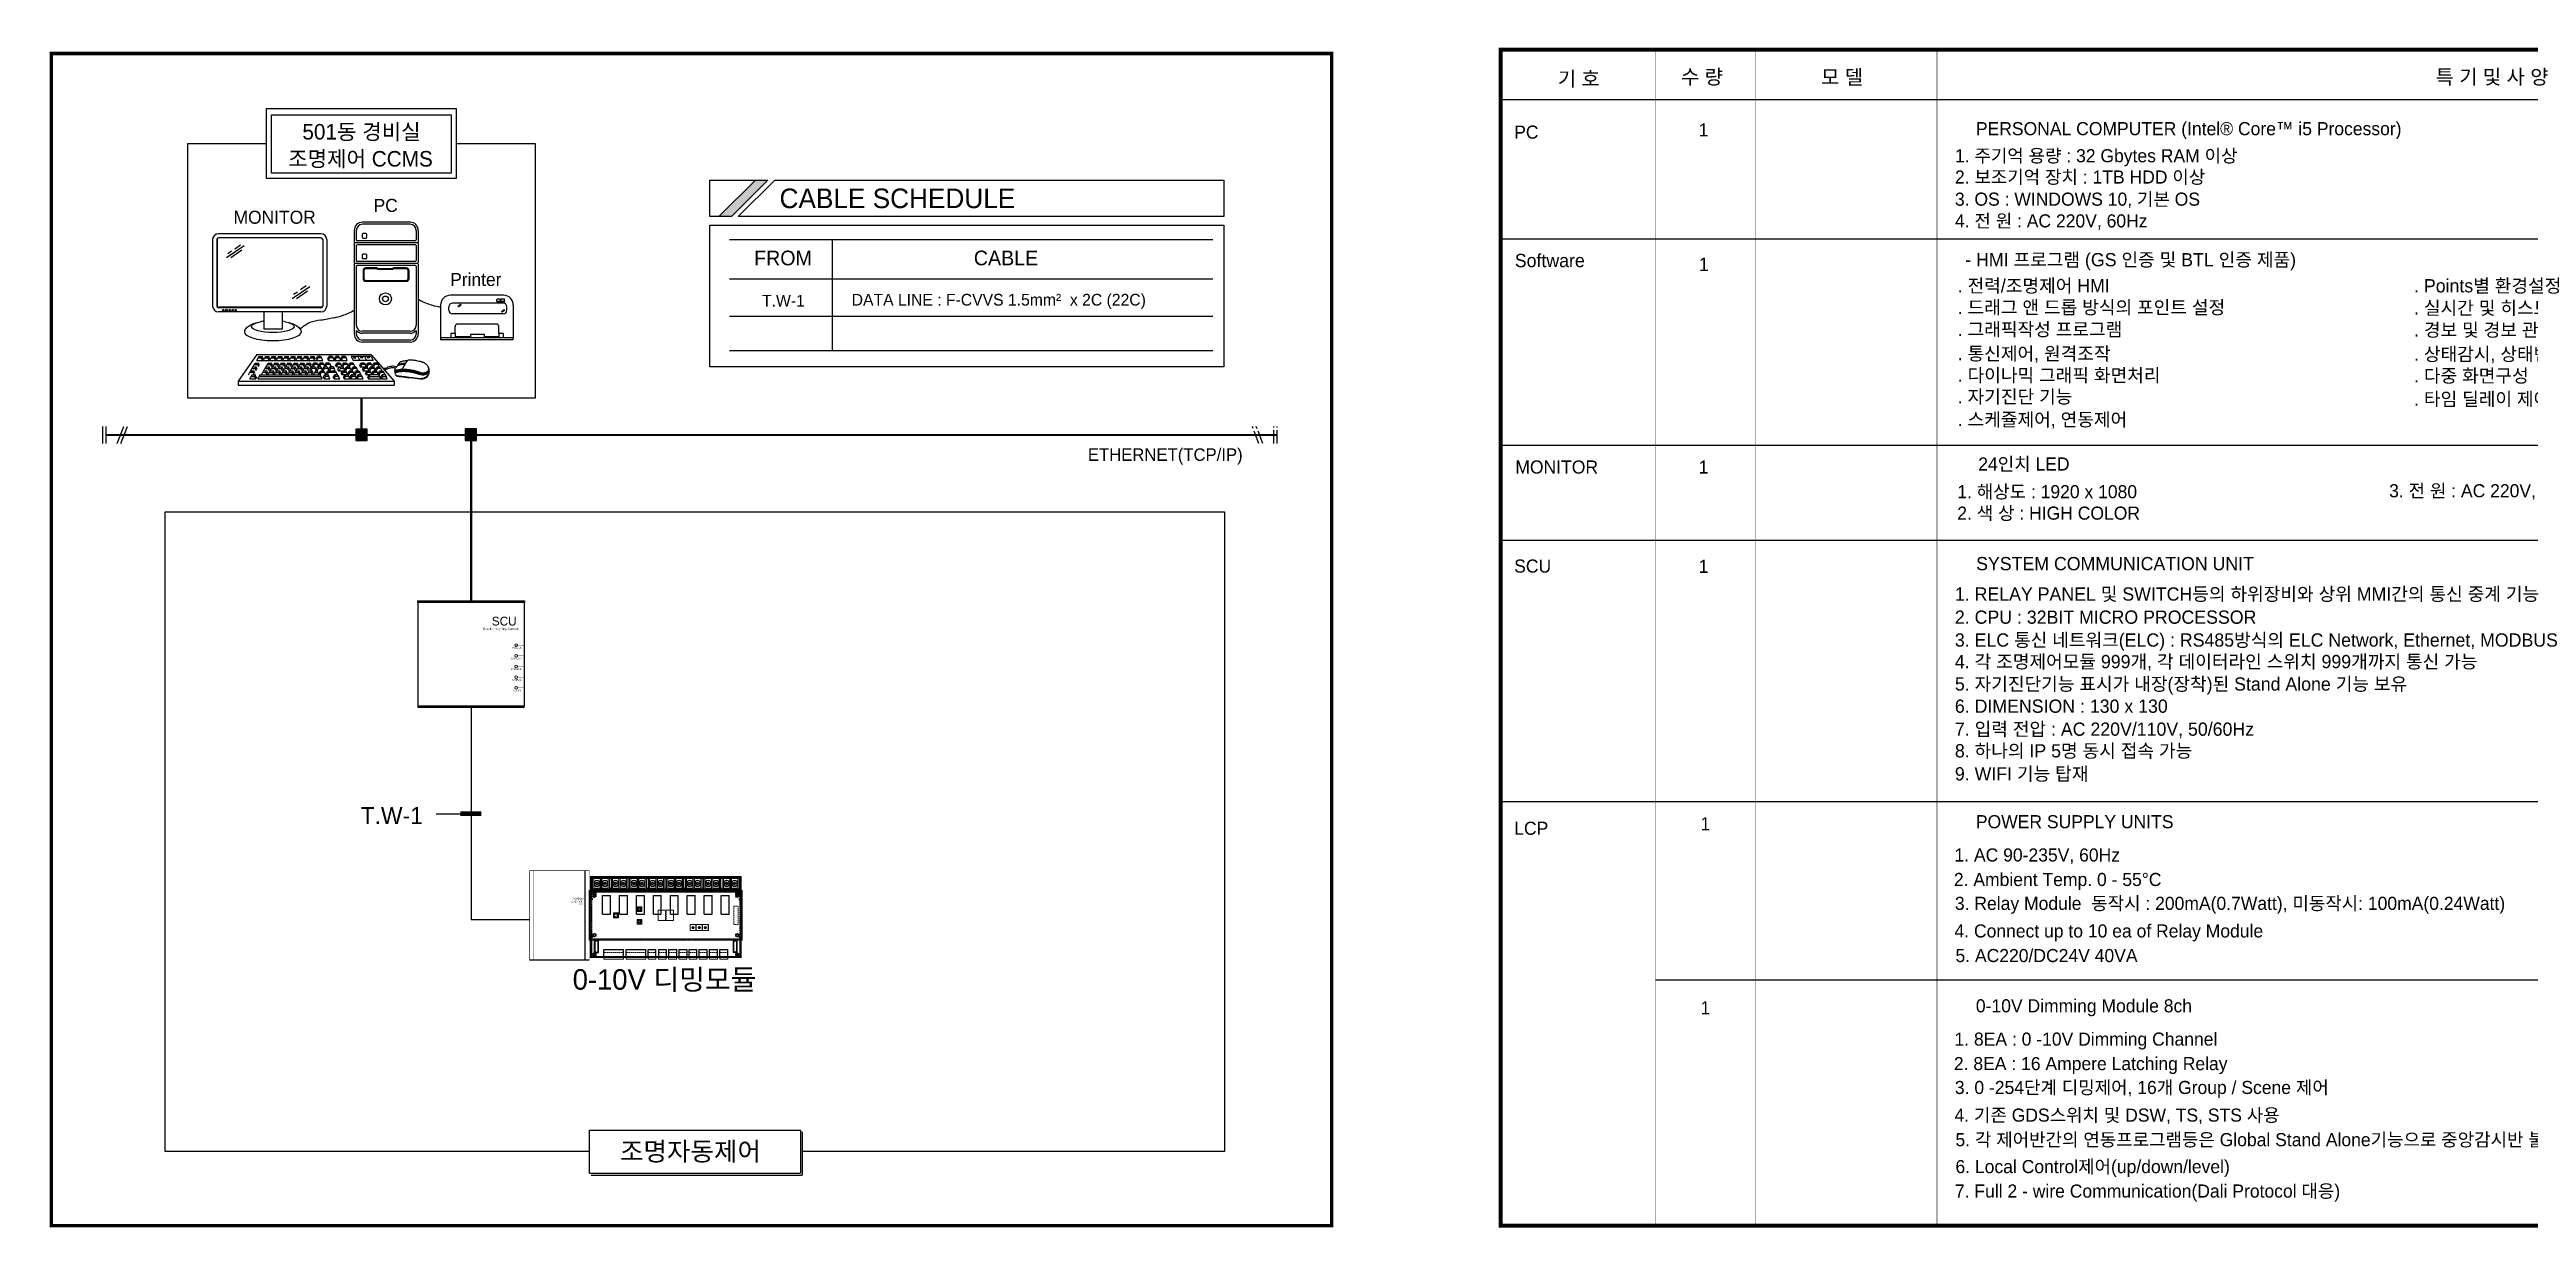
# Model space of a CAD drawing. Header units: millimetres. Extents: x 1282755 to 1285234, y -1758265 to -1757672.
# Drawn here: x 1282850.8 to 1283321.8, y -1758170.9 to -1757946.9 of the extents above; entities that cross this region are included whole.
import ezdxf
from ezdxf.enums import TextEntityAlignment as Align

# ---------------------------------------------------------------- set-up
doc = ezdxf.new("R2010")
doc.units = ezdxf.units.MM
for name, pattern in [('0$0$CENTERX2', [4, 2.5, -0.5, 0.5, -0.5]), ('0$0$HIDDEN', [0.375, 0.25, -0.125]), ('HIDDEN', [0.375, 0.25, -0.125])]:
    doc.linetypes.add(name, pattern=pattern)
for name, color, linetype in [('MR', 7, 'Continuous'), ('SHEET$0$9', 9, 'Continuous'), ('SHEET$0$BDR', 4, 'Continuous'), ('SHEET$0$sheet', 3, 'Continuous'), ('SHEET$0$TEXT2-제목', 2, 'Continuous')]:
    doc.layers.add(name, color=color, linetype=linetype)
doc.styles.add('SHEET$0$HGTXT', font='Expo M.ttf', dxfattribs={"width": 0.8})
doc.styles.add('SHEET$0$HY울릉도M', font='h2wulm.TTF')
doc.styles.add('SHEET$0$돋움체', font='DotumChe.ttf')
doc.styles.add('새굴림', font='NGULIM.TTF')
doc.styles.add('스타일2', font='')
doc.styles.get('스타일2').set_extended_font_data('SeoulNamsan B')

msp = doc.modelspace()

# ---------------------------------------------------------------- texts
at = {"color": 8, "style": '새굴림'}
for s, height, p in [('SCU', 1.668, (1282934.91, -1758056.41)), ('Excellent Lighting Contorls', 0.4152, (1282933.28, -1758057.24)), ('CAN LINK', 0.332, (1282938.53, -1758062.84)), ('POWER', 0.332, (1282938.86, -1758060.8)), ('LAN LINK', 0.332, (1282938.53, -1758064.87)), ('DEBUG', 0.332, (1282938.86, -1758066.9)), ('ALARM', 0.332, (1282938.9, -1758068.93))]:
    msp.add_text(s, height=height, dxfattribs=at).set_placement(p)
at = {"color": 8, "style": '스타일2', "oblique": 10}
for s, height, p in [('220V/24VAC, 60Hz', 0.1936, (1282949.85, -1758109.15)), ('POWER', 0.395, (1282950.26, -1758108.54)), ('Power Supply', 0.1975, (1282950.43, -1758108.88)), ('60VA', 0.198, (1282951.49, -1758109.48))]:
    msp.add_text(s, height=height, dxfattribs=at).set_placement(p)
at = {"layer": 'MR', "color": 0, "linetype": 'Continuous', "style": '새굴림'}
for s, p in [('501동 경비실', (1282910.13, -1757963.97)), ('조명제어 CCMS', (1282909.93, -1757969.11))]:
    msp.add_text(s, height=2.95, dxfattribs=at).set_placement(p, align=Align.CENTER)
at = {"layer": 'MR', "color": 6, "linetype": 'Continuous', "style": '새굴림'}
for s, height, p in [('PERSONAL COMPUTER (Intel® Core™ i5 Processor)', 2.4912, (1283217.14, -1757963.15)), ('PC', 2.491, (1283129.34, -1757963.81)), ('1', 2.49, (1283164.44, -1757963.36)), ('1. 주기억 용량 : 32 Gbytes RAM 이상', 2.4912, (1283213.16, -1757968.3)), ('2. 보조기억 장치 : 1TB HDD 이상', 2.4912, (1283213.16, -1757972.35)), ('3. OS : WINDOWS 10, 기본 OS', 2.4912, (1283213.16, -1757976.56)), ('4. 전 원 : AC 220V, 60Hz', 2.4912, (1283213.16, -1757980.69)), ('Software', 2.522, (1283129.46, -1757988.25)), ('1', 2.52, (1283164.46, -1757988.97)), ('- HMI 프로그램 (GS 인증 및 BTL 인증 제품)', 2.5216, (1283215.12, -1757988.09)), ('. 전력/조명제어 HMI', 2.5216, (1283213.69, -1757993.05)), ('. Points별 환경설정', 2.5216, (1283300.47, -1757993.05)), ('. 드래그 앤 드롭 방식의 포인트 설정', 2.5216, (1283213.69, -1757997.16)), ('. 실시간 및 히스토리 경향분석', 2.5216, (1283300.47, -1757997.26)), ('. 그래픽작성 프로그램', 2.5216, (1283213.69, -1758001.34)), ('. 통신제어, 원격조작', 2.5216, (1283213.69, -1758005.95)), ('. 경보 및 경보 관리 데이타 로깅', 2.5216, (1283300.47, -1758001.44)), ('. 다이나믹 그래픽 화면처리', 2.5216, (1283213.69, -1758010.06)), ('. 상태감시, 상태변경(COS)', 2.5216, (1283300.47, -1758006.05)), ('. 다중 화면구성', 2.522, (1283300.47, -1758010.16)), ('. 자기진단 기능', 2.522, (1283213.69, -1758014.15)), ('. 타임 딜레이 제어, 하/동 절환제어, 부하재설정 제어', 2.5216, (1283300.47, -1758014.59)), ('. 스케쥴제어, 연동제어', 2.5216, (1283213.69, -1758018.49)), ('MONITOR', 2.491, (1283129.56, -1758027.51)), ('1', 2.49, (1283164.44, -1758027.51)), ('24인치 LED', 2.491, (1283217.59, -1758026.93)), ('1. 해상도 : 1920 x 1080', 2.4912, (1283213.6, -1758032.2)), ('3. 전 원 : AC 220V, 60Hz', 2.4912, (1283295.73, -1758032.02)), ('2. 색 상 : HIGH COLOR', 2.4912, (1283213.6, -1758036.28)), ('SCU', 2.491, (1283129.34, -1758046.35)), ('1', 2.49, (1283164.44, -1758046.39)), ('SYSTEM COMMUNICATION UNIT ', 2.5216, (1283217.19, -1758045.9)), ('1. RELAY PANEL 및 SWITCH등의 하위장비와 상위 MMI간의 통신 중계 기능', 2.5216, (1283213.15, -1758051.68)), ('2. CPU : 32BIT MICRO PROCESSOR', 2.5216, (1283213.15, -1758056.08)), ('3. ELC 통신 네트워크(ELC) : RS485방식의 ELC Network, Ethernet, MODBUS', 2.5216, (1283213.15, -1758060.43)), ('4. 각 조명제어모듈 999개, 각 데이터라인 스위치 999개까지 통신 가능', 2.5216, (1283213.15, -1758064.53)), ('5. 자기진단기능 표시가 내장(장착)된 Stand Alone 기능 보유', 2.5216, (1283213.15, -1758068.79)), ('6. DIMENSION : 130 x 130', 2.5216, (1283213.15, -1758073.01)), ('7. 입력 전압 : AC 220V/110V, 50/60Hz', 2.5216, (1283213.15, -1758077.38)), ('8. 하나의 IP 5명 동시 접속 가능', 2.5216, (1283213.15, -1758081.5)), ('9. WIFI 기능 탑재', 2.5216, (1283213.15, -1758085.88)), ('POWER SUPPLY UNITS', 2.4912, (1283217.14, -1758094.97)), ('LCP', 2.491, (1283129.34, -1758096.22)), ('1. AC 90-235V, 60Hz', 2.4912, (1283213.07, -1758101.3)), ('2. Ambient Temp. 0 - 55%%DC', 2.4912, (1283212.96, -1758105.96)), ('3. Relay Module  동작시 : 200mA(0.7Watt), 미동작시: 100mA(0.24Watt)', 2.4912, (1283213.15, -1758110.5)), ('4. Connect up to 10 ea of Relay Module', 2.4912, (1283213.07, -1758115.75)), ('5. AC220/DC24V 40VA', 2.4912, (1283213.26, -1758120.43)), ('0-10V 디밍모듈', 3.898, (1282950.29, -1758125.68)), ('0-10V Dimming Module 8ch ', 2.4912, (1283217.14, -1758129.99)), ('1. 8EA : 0 -10V Dimming Channel ', 2.4912, (1283213.07, -1758136.32)), ('2. 8EA : 16 Ampere Latching Relay ', 2.4912, (1283212.96, -1758140.98)), ('3. 0 -254단계 디밍제어, 16개 Group / Scene 제어 ', 2.4912, (1283213.15, -1758145.52)), ('4. 기존 GDS스위치 및 DSW, TS, STS 사용 ', 2.4912, (1283213.07, -1758150.78)), ('5. 각 제어반간의 연동프로그램등은 Global Stand Alone기능으로 중앙감시반 불능시에도 지속적으로 실행된다. ', 2.4912, (1283213.26, -1758155.45)), ('6. Local Control제어(up/down/level) ', 2.4912, (1283213.26, -1758160.57)), ('7. Full 2 - wire Communication(Dali Protocol 대응) ', 2.4912, (1283213.15, -1758165.22))]:
    msp.add_text(s, height=height, dxfattribs=at).set_placement(p)
at = {"layer": 'MR', "color": 0, "style": '새굴림'}
msp.add_text('CABLE SCHEDULE', height=3.7236, dxfattribs=at).set_placement((1282989.63, -1757975.16), align=Align.MIDDLE_LEFT)
for s, p in [('FROM', (1282990.28, -1757986.5)), ('CABLE', (1283032.7, -1757986.5))]:
    msp.add_text(s, height=2.793, dxfattribs=at).set_placement(p, align=Align.MIDDLE_CENTER)
msp.add_text('T.W-1', height=2.234, dxfattribs=at).set_placement((1282990.37, -1757994.63), align=Align.MIDDLE)
msp.add_text('DATA LINE : F-CVVS 1.5mm²  x 2C (22C) ', height=2.2342, dxfattribs=at).set_placement((1283003.35, -1757995.56))
msp.add_text('ETHERNET(TCP/IP)', height=2.373, dxfattribs=at).set_placement((1283077.7, -1758025.09), align=Align.RIGHT)
at = {"layer": 'MR', "color": 6, "linetype": 'Continuous', "style": '새굴림'}
for s, height, p in [('T.W-1', 3.248, (1282915.88, -1758092.56)), ('1', 2.49, (1283165.7, -1758094.11)), ('1', 2.49, (1283165.7, -1758129.13))]:
    msp.add_text(s, height=height, dxfattribs=at).set_placement(p, align=Align.MIDDLE)
at = {"layer": 'MR', "color": 0, "linetype": '0$0$HIDDEN', "style": '새굴림'}
msp.add_text('조명자동제어', height=3.561, dxfattribs=at).set_placement((1282959.28, -1758158.21))
at = {"layer": 'MR', "color": 6, "linetype": 'Continuous', "attachment_point": 5, "style": '새굴림'}
for s, insert, char_height, width in [('기{\\f\uffc8\uffdeﾸￕ\uffbfﾢﾽﾺￆ\ufff7|b0|i0|c129|p18; }호', (1283141.62, -1757952.55), 2.768, 13.3255), ('수{\\f\uffc8\uffdeﾸￕ\uffbfﾢﾽﾺￆ\ufff7|b0|i0|c129|p18; }량', (1283165.06, -1757952.21), 2.768, 13.3255), ('모{\\f\uffc8\uffdeﾸￕ\uffbfﾢﾽﾺￆ\ufff7|b0|i0|c129|p18; }델', (1283191.7, -1757952.21), 2.768, 13.3255), ('특{\\f\uffc8\uffdeﾸￕ\uffbfﾢﾽﾺￆ\ufff7|b0|i0|c129|p18; }기{\\f\uffc8\uffdeﾸￕ\uffbfﾢﾽﾺￆ\ufff7|b0|i0|c129|p18; }및{\\f\uffc8\uffdeﾸￕ\uffbfﾢﾽﾺￆ\ufff7|b0|i0|c129|p18; }사{\\f\uffc8\uffdeﾸￕ\uffbfﾢﾽﾺￆ\ufff7|b0|i0|c129|p18; }양', (1283315.3, -1757952.21), 2.76803, 35.3343)]:
    msp.add_mtext(s, dxfattribs=dict(at, insert=insert, char_height=char_height, width=width))

# ---------------------------------------------------------------- blocks, each defined once
blk = doc.blocks.new('CCMS(구성도)')
at = {"layer": 'MR', "color": 0}
for p, q in [((-368566, 61636), (-369085, 61636)), ((-370712, 61448), (-370712, 60726)), ((-370667, 61448), (-370667, 60726)), ((-370661, 61453), (-370661, 60731)), ((-369535, 61511), (-370648, 61511)), ((-369535, 61467), (-370648, 61467)), ((-370370, 61380), (-370562, 61251)), ((-370407, 61388), (-370471, 61345)), ((-369516, 61448), (-369516, 60726)), ((-369471, 61448), (-369471, 60726)), ((-369173, 61548), (-369173, 61421)), ((-369173, 61404), (-369173, 61198)), ((-368487, 61413), (-369165, 61413)), ((-369151, 61548), (-369151, 61444)), ((-369151, 61382), (-369151, 61220)), ((-368509, 61435), (-369142, 61435)), ((-368509, 61390), (-369142, 61390)), ((-369088, 61505), (-369088, 61473)), ((-368566, 61614), (-369085, 61614)), ((-369047, 61514), (-369079, 61514)), ((-369079, 61464), (-369047, 61464)), ((-369038, 61473), (-369038, 61505)), ((-368500, 61548), (-368500, 61444)), ((-368500, 61382), (-368500, 61220)), ((-368478, 61548), (-368478, 61421)), ((-368478, 61404), (-368478, 61198)), ((-370505, 61322), (-370546, 61294)), ((-370393, 61332), (-370515, 61249)), ((-369173, 61180), (-369173, 60423)), ((-368487, 61189), (-369165, 61189)), ((-369151, 61158), (-369151, 60519)), ((-368509, 61211), (-369142, 61211)), ((-368509, 61167), (-369142, 61167)), ((-369088, 61281), (-369088, 61249)), ((-369047, 61290), (-369079, 61290)), ((-369079, 61241), (-369047, 61241)), ((-369078, 61109), (-369078, 61026)), ((-369069, 61109), (-369069, 61026)), ((-368923, 61140), (-369047, 61140)), ((-368923, 61131), (-369047, 61131)), ((-369038, 61249), (-369038, 61281)), ((-368923, 61135), (-368923, 61140)), ((-368923, 61135), (-368752, 61135)), ((-368923, 61135), (-368923, 61126)), ((-368923, 61126), (-368752, 61126)), ((-368752, 61135), (-368752, 61140)), ((-368609, 61140), (-368752, 61140)), ((-368752, 61126), (-368752, 61135)), ((-368609, 61131), (-368752, 61131)), ((-368587, 61026), (-368587, 61109)), ((-368578, 61026), (-368578, 61109)), ((-368500, 61158), (-368500, 60519)), ((-368478, 61180), (-368478, 60423)), ((-369657, 60936), (-369849, 60806)), ((-369791, 60878), (-369832, 60850)), ((-369680, 60888), (-369802, 60805)), ((-369694, 60944), (-369757, 60901)), ((-369047, 61004), (-368609, 61004)), ((-369047, 60995), (-368609, 60995)), ((-367551, 60843), (-368129, 60843)), ((-369535, 60707), (-370648, 60707)), ((-369535, 60663), (-370648, 60663)), ((-369529, 60712), (-370642, 60712)), ((-370155, 60663), (-370155, 60476)), ((-369956, 60663), (-369956, 60476)), ((-368235, 60737), (-368235, 60360)), ((-368145, 60680), (-368145, 60718)), ((-367554, 60757), (-368106, 60757)), ((-367554, 60641), (-368106, 60641)), ((-368013, 60741), (-368048, 60718)), ((-368038, 60731), (-368045, 60726)), ((-368017, 60733), (-368040, 60718)), ((-368020, 60743), (-368032, 60735)), ((-367623, 60779), (-367623, 60797)), ((-367623, 60779), (-367623, 60773)), ((-367588, 60800), (-367620, 60800)), ((-367588, 60776), (-367620, 60776)), ((-367588, 60770), (-367620, 60770)), ((-367585, 60779), (-367585, 60797)), ((-367585, 60779), (-367585, 60773)), ((-367578, 60779), (-367578, 60797)), ((-367578, 60779), (-367578, 60773)), ((-367543, 60800), (-367576, 60800)), ((-367543, 60776), (-367576, 60776)), ((-367543, 60770), (-367576, 60770)), ((-367539, 60685), (-367574, 60661)), ((-367564, 60674), (-367571, 60669)), ((-367543, 60676), (-367565, 60661)), ((-367546, 60686), (-367557, 60678)), ((-367540, 60779), (-367540, 60797)), ((-367540, 60779), (-367540, 60773)), ((-367515, 60680), (-367515, 60718)), ((-367445, 60737), (-367445, 60381)), ((-369956, 60476), (-370155, 60476)), ((-369151, 60461), (-369151, 60423)), ((-368566, 60453), (-369085, 60453)), ((-368566, 60431), (-369085, 60431)), ((-368566, 60357), (-369085, 60357)), ((-368566, 60334), (-369085, 60334)), ((-368504, 60354), (-368532, 60341)), ((-368500, 60461), (-368500, 60423)), ((-368124, 60381), (-368235, 60381)), ((-367445, 60360), (-368235, 60360)), ((-368077, 60427), (-368124, 60427)), ((-368124, 60427), (-368124, 60381)), ((-368077, 60381), (-368124, 60381)), ((-368077, 60427), (-368077, 60503)), ((-368077, 60427), (-368077, 60390)), ((-367911, 60390), (-368077, 60390)), ((-368077, 60390), (-368077, 60381)), ((-367603, 60381), (-368077, 60381)), ((-367629, 60530), (-368051, 60530)), ((-367757, 60416), (-367911, 60416)), ((-367911, 60416), (-367911, 60390)), ((-367757, 60390), (-367757, 60416)), ((-367603, 60390), (-367757, 60390)), ((-367603, 60427), (-367603, 60503)), ((-367556, 60427), (-367603, 60427)), ((-367603, 60427), (-367603, 60381)), ((-367603, 60399), (-367603, 60390)), ((-367556, 60381), (-367603, 60381)), ((-367556, 60427), (-367556, 60381)), ((-367445, 60381), (-367556, 60381)), ((-367445, 60360), (-367445, 60381)), ((-370232, 60199), (-370433, 59908)), ((-370322, 59978), (-370309, 60006)), ((-370300, 60021), (-370309, 60006)), ((-370309, 60006), (-370273, 60006)), ((-370300, 60021), (-370264, 60021)), ((-370297, 60021), (-370284, 60049)), ((-370275, 60064), (-370284, 60049)), ((-370284, 60049), (-370248, 60049)), ((-370275, 60064), (-370239, 60064)), ((-370264, 60021), (-370273, 60006)), ((-370260, 59978), (-370273, 60006)), ((-370272, 60064), (-370259, 60092)), ((-370251, 59993), (-370264, 60021)), ((-370250, 60107), (-370259, 60092)), ((-370259, 60092), (-370223, 60092)), ((-370250, 60107), (-370214, 60107)), ((-370239, 60064), (-370248, 60049)), ((-370235, 60021), (-370248, 60049)), ((-370226, 60036), (-370239, 60064)), ((-370232, 60199), (-368995, 60198)), ((-370231, 60135), (-370218, 60163)), ((-370231, 60135), (-369516, 60134)), ((-370214, 60107), (-370223, 60092)), ((-370210, 60064), (-370223, 60092)), ((-370209, 60178), (-370218, 60163)), ((-370218, 60163), (-370182, 60163)), ((-370201, 60080), (-370214, 60107)), ((-370209, 60178), (-370173, 60178)), ((-370173, 60178), (-370182, 60163)), ((-370169, 60135), (-370182, 60163)), ((-370181, 59978), (-370168, 60006)), ((-370160, 60150), (-370173, 60178)), ((-370159, 60021), (-370168, 60006)), ((-370168, 60006), (-370132, 60005)), ((-370160, 60135), (-370147, 60163)), ((-370159, 60021), (-370123, 60021)), ((-370156, 60021), (-370143, 60049)), ((-370138, 60178), (-370147, 60163)), ((-370147, 60163), (-370111, 60163)), ((-370134, 60064), (-370143, 60049)), ((-370143, 60049), (-370107, 60049)), ((-370138, 60178), (-370102, 60178)), ((-370134, 60064), (-370098, 60064)), ((-370123, 60021), (-370132, 60005)), ((-370119, 59978), (-370132, 60005)), ((-370131, 60064), (-370118, 60092)), ((-370110, 59993), (-370123, 60021)), ((-370109, 60107), (-370118, 60092)), ((-370118, 60092), (-370082, 60092)), ((-370102, 60178), (-370111, 60163)), ((-370098, 60135), (-370111, 60163)), ((-370111, 59978), (-370097, 60005)), ((-370109, 60107), (-370073, 60107)), ((-370098, 60064), (-370107, 60049)), ((-370094, 60021), (-370107, 60049)), ((-370089, 60150), (-370102, 60178)), ((-370085, 60036), (-370098, 60064)), ((-370088, 60021), (-370097, 60005)), ((-370097, 60005), (-370061, 60005)), ((-370090, 60135), (-370077, 60163)), ((-370088, 60021), (-370052, 60021)), ((-370085, 60021), (-370072, 60049)), ((-370073, 60107), (-370082, 60092)), ((-370069, 60064), (-370082, 60092)), ((-370068, 60178), (-370077, 60163)), ((-370077, 60163), (-370041, 60163)), ((-370060, 60079), (-370073, 60107)), ((-370063, 60064), (-370072, 60049)), ((-370072, 60049), (-370036, 60049)), ((-370068, 60178), (-370032, 60178)), ((-370063, 60064), (-370027, 60064)), ((-370052, 60021), (-370061, 60005)), ((-370048, 59978), (-370061, 60005)), ((-370060, 60064), (-370047, 60092)), ((-370039, 59993), (-370052, 60021)), ((-370038, 60107), (-370047, 60092)), ((-370047, 60092), (-370011, 60092)), ((-370032, 60178), (-370041, 60163)), ((-370028, 60135), (-370041, 60163)), ((-370040, 59978), (-370027, 60005)), ((-370038, 60107), (-370002, 60107)), ((-370027, 60064), (-370036, 60049)), ((-370023, 60021), (-370036, 60049)), ((-370019, 60150), (-370032, 60178)), ((-370014, 60036), (-370027, 60064)), ((-370018, 60021), (-370027, 60005)), ((-370027, 60005), (-369991, 60005)), ((-370019, 60135), (-370006, 60163)), ((-370018, 60021), (-369982, 60021)), ((-370015, 60021), (-370002, 60049)), ((-370002, 60107), (-370011, 60092)), ((-369998, 60064), (-370011, 60092)), ((-369997, 60178), (-370006, 60163)), ((-370006, 60163), (-369970, 60163)), ((-369989, 60079), (-370002, 60107)), ((-369993, 60064), (-370002, 60049)), ((-370002, 60049), (-369966, 60049)), ((-369997, 60178), (-369961, 60178)), ((-369993, 60064), (-369957, 60064)), ((-369982, 60021), (-369991, 60005)), ((-369978, 59978), (-369991, 60005)), ((-369990, 60064), (-369977, 60092)), ((-369969, 59993), (-369982, 60021)), ((-369968, 60107), (-369977, 60092)), ((-369977, 60092), (-369941, 60092)), ((-369961, 60178), (-369970, 60163)), ((-369957, 60135), (-369970, 60163)), ((-369969, 59978), (-369956, 60005)), ((-369968, 60107), (-369932, 60107)), ((-369957, 60064), (-369966, 60049)), ((-369953, 60021), (-369966, 60049)), ((-369948, 60150), (-369961, 60178)), ((-369944, 60036), (-369957, 60064)), ((-369947, 60021), (-369956, 60005)), ((-369956, 60005), (-369920, 60005)), ((-369949, 60135), (-369935, 60163)), ((-369947, 60021), (-369911, 60021)), ((-369944, 60021), (-369931, 60048)), ((-369932, 60107), (-369941, 60092)), ((-369928, 60064), (-369941, 60092)), ((-369926, 60178), (-369935, 60163)), ((-369935, 60163), (-369899, 60162)), ((-369919, 60079), (-369932, 60107)), ((-369922, 60064), (-369931, 60048)), ((-369931, 60048), (-369895, 60048)), ((-369926, 60178), (-369890, 60178)), ((-369922, 60064), (-369886, 60064)), ((-369911, 60021), (-369920, 60005)), ((-369907, 59978), (-369920, 60005)), ((-369919, 60064), (-369906, 60092)), ((-369898, 59993), (-369911, 60021)), ((-369897, 60107), (-369906, 60092)), ((-369906, 60092), (-369870, 60092)), ((-369890, 60178), (-369899, 60162)), ((-369886, 60135), (-369899, 60162)), ((-369899, 59978), (-369885, 60005)), ((-369897, 60107), (-369861, 60107)), ((-369886, 60064), (-369895, 60048)), ((-369882, 60021), (-369895, 60048)), ((-369877, 60150), (-369890, 60178)), ((-369873, 60036), (-369886, 60064)), ((-369877, 60021), (-369885, 60005)), ((-369885, 60005), (-369850, 60005)), ((-369878, 60135), (-369865, 60162)), ((-369877, 60021), (-369841, 60021)), ((-369874, 60021), (-369860, 60048)), ((-369861, 60107), (-369870, 60092)), ((-369857, 60064), (-369870, 60092)), ((-369856, 60178), (-369865, 60162)), ((-369865, 60162), (-369829, 60162)), ((-369848, 60079), (-369861, 60107)), ((-369851, 60064), (-369860, 60048)), ((-369860, 60048), (-369824, 60048)), ((-369856, 60178), (-369820, 60178)), ((-369851, 60064), (-369815, 60064)), ((-369841, 60021), (-369850, 60005)), ((-369836, 59978), (-369850, 60005)), ((-369848, 60064), (-369835, 60092)), ((-369827, 59993), (-369841, 60021)), ((-369826, 60107), (-369835, 60092)), ((-369835, 60092), (-369799, 60092)), ((-369820, 60178), (-369829, 60162)), ((-369816, 60135), (-369829, 60162)), ((-369828, 59978), (-369815, 60005)), ((-369826, 60107), (-369790, 60107)), ((-369815, 60064), (-369824, 60048)), ((-369811, 60021), (-369824, 60048)), ((-369807, 60150), (-369820, 60178)), ((-369802, 60036), (-369815, 60064)), ((-369806, 60021), (-369815, 60005)), ((-369815, 60005), (-369779, 60005)), ((-369807, 60135), (-369794, 60162)), ((-369806, 60021), (-369770, 60021)), ((-369803, 60021), (-369790, 60048)), ((-369790, 60107), (-369799, 60092)), ((-369786, 60064), (-369799, 60092)), ((-369785, 60178), (-369794, 60162)), ((-369794, 60162), (-369758, 60162)), ((-369777, 60079), (-369790, 60107)), ((-369781, 60064), (-369790, 60048)), ((-369790, 60048), (-369754, 60048)), ((-369785, 60178), (-369749, 60178)), ((-369781, 60064), (-369745, 60064)), ((-369770, 60021), (-369779, 60005)), ((-369766, 59978), (-369779, 60005)), ((-369778, 60064), (-369765, 60092)), ((-369757, 59993), (-369770, 60021)), ((-369756, 60107), (-369765, 60092)), ((-369765, 60092), (-369729, 60091)), ((-369749, 60178), (-369758, 60162)), ((-369745, 60135), (-369758, 60162)), ((-369757, 59978), (-369744, 60005)), ((-369756, 60107), (-369720, 60107)), ((-369745, 60064), (-369754, 60048)), ((-369741, 60021), (-369754, 60048)), ((-369736, 60150), (-369749, 60178)), ((-369732, 60036), (-369745, 60064)), ((-369735, 60021), (-369744, 60005)), ((-369744, 60005), (-369708, 60005)), ((-369737, 60135), (-369723, 60162)), ((-369735, 60021), (-369699, 60021)), ((-369732, 60021), (-369719, 60048)), ((-369720, 60107), (-369729, 60091)), ((-369716, 60064), (-369729, 60091)), ((-369715, 60178), (-369723, 60162)), ((-369723, 60162), (-369688, 60162)), ((-369707, 60079), (-369720, 60107)), ((-369710, 60064), (-369719, 60048)), ((-369719, 60048), (-369683, 60048)), ((-369715, 60178), (-369679, 60178)), ((-369710, 60064), (-369674, 60064)), ((-369699, 60021), (-369708, 60005)), ((-369695, 59977), (-369708, 60005)), ((-369707, 60064), (-369694, 60091)), ((-369686, 59993), (-369699, 60021)), ((-369685, 60107), (-369694, 60091)), ((-369694, 60091), (-369658, 60091)), ((-369679, 60178), (-369688, 60162)), ((-369674, 60135), (-369688, 60162)), ((-369687, 59977), (-369674, 60005)), ((-369685, 60107), (-369649, 60107)), ((-369674, 60064), (-369683, 60048)), ((-369670, 60021), (-369683, 60048)), ((-369665, 60150), (-369679, 60178)), ((-369661, 60036), (-369674, 60064)), ((-369665, 60021), (-369674, 60005)), ((-369674, 60005), (-369638, 60005)), ((-369666, 60135), (-369653, 60162)), ((-369665, 60021), (-369629, 60021)), ((-369649, 60107), (-369658, 60091)), ((-369645, 60064), (-369658, 60091)), ((-369644, 60178), (-369653, 60162)), ((-369653, 60162), (-369617, 60162)), ((-369653, 60036), (-369640, 60064)), ((-369636, 60079), (-369649, 60107)), ((-369644, 60178), (-369608, 60178)), ((-369644, 60021), (-369631, 60048)), ((-369604, 60064), (-369640, 60064)), ((-369640, 60064), (-369631, 60048)), ((-369629, 60021), (-369638, 60005)), ((-369625, 59977), (-369638, 60005)), ((-369595, 60048), (-369631, 60048)), ((-369616, 59993), (-369629, 60021)), ((-369628, 60079), (-369615, 60107)), ((-369619, 60064), (-369606, 60091)), ((-369608, 60178), (-369617, 60162)), ((-369604, 60135), (-369617, 60162)), ((-369616, 59977), (-369603, 60005)), ((-369615, 60107), (-369606, 60091)), ((-369579, 60107), (-369615, 60107)), ((-369595, 60150), (-369608, 60178)), ((-369570, 60091), (-369606, 60091)), ((-369604, 60064), (-369595, 60048)), ((-369594, 60021), (-369603, 60005)), ((-369603, 60005), (-369567, 60005)), ((-369582, 60021), (-369595, 60048)), ((-369594, 60021), (-369576, 60021)), ((-369587, 60150), (-369574, 60178)), ((-369586, 60036), (-369572, 60064)), ((-369579, 60107), (-369570, 60091)), ((-369578, 60135), (-369565, 60162)), ((-369577, 60021), (-369563, 60048)), ((-369576, 60021), (-369567, 60005)), ((-369574, 60178), (-369565, 60162)), ((-369538, 60178), (-369574, 60178)), ((-369536, 60064), (-369572, 60064)), ((-369572, 60064), (-369563, 60048)), ((-369557, 60064), (-369570, 60091)), ((-369554, 59977), (-369567, 60005)), ((-369529, 60162), (-369565, 60162)), ((-369528, 60048), (-369563, 60048)), ((-369560, 60079), (-369547, 60107)), ((-369554, 59993), (-369541, 60020)), ((-369552, 60064), (-369538, 60091)), ((-369547, 60107), (-369538, 60091)), ((-369511, 60107), (-369547, 60107)), ((-369545, 59977), (-369532, 60005)), ((-369541, 60020), (-369532, 60005)), ((-369505, 60020), (-369541, 60020)), ((-369538, 60178), (-369529, 60162)), ((-369502, 60091), (-369538, 60091)), ((-369536, 60064), (-369528, 60048)), ((-369496, 60005), (-369532, 60005)), ((-369516, 60134), (-369529, 60162)), ((-369514, 60020), (-369528, 60048)), ((-369518, 60036), (-369505, 60064)), ((-369511, 60107), (-369502, 60091)), ((-369509, 60020), (-369496, 60048)), ((-369469, 60064), (-369505, 60064)), ((-369505, 60064), (-369496, 60048)), ((-369505, 60020), (-369496, 60005)), ((-369489, 60064), (-369502, 60091)), ((-369460, 60048), (-369496, 60048)), ((-369483, 59977), (-369496, 60005)), ((-369493, 60079), (-369480, 60107)), ((-369484, 60064), (-369471, 60091)), ((-369444, 60107), (-369480, 60107)), ((-369480, 60107), (-369471, 60091)), ((-369477, 59993), (-369463, 60020)), ((-369435, 60091), (-369471, 60091)), ((-369469, 60064), (-369460, 60048)), ((-369468, 59977), (-369454, 60005)), ((-369377, 60020), (-369463, 60020)), ((-369463, 60020), (-369454, 60005)), ((-369461, 60150), (-369448, 60178)), ((-369461, 60150), (-369452, 60134)), ((-369447, 60020), (-369460, 60048)), ((-369368, 60005), (-369454, 60005)), ((-369452, 60134), (-369439, 60162)), ((-369452, 60134), (-369249, 60134)), ((-369450, 60036), (-369437, 60064)), ((-369412, 60178), (-369448, 60178)), ((-369448, 60178), (-369439, 60162)), ((-369444, 60107), (-369435, 60091)), ((-369441, 60020), (-369428, 60048)), ((-369403, 60162), (-369439, 60162)), ((-369401, 60064), (-369437, 60064)), ((-369437, 60064), (-369428, 60048)), ((-369422, 60064), (-369435, 60091)), ((-369392, 60048), (-369428, 60048)), ((-369412, 60178), (-369403, 60162)), ((-369390, 60134), (-369403, 60162)), ((-369401, 60064), (-369392, 60048)), ((-369379, 60020), (-369392, 60048)), ((-369390, 60150), (-369377, 60178)), ((-369381, 60134), (-369368, 60162)), ((-369377, 60178), (-369368, 60162)), ((-369341, 60178), (-369377, 60178)), ((-369377, 60020), (-369368, 60005)), ((-369376, 60079), (-369363, 60107)), ((-369376, 60079), (-369367, 60064)), ((-369332, 60162), (-369368, 60162)), ((-369355, 59977), (-369368, 60005)), ((-369367, 60064), (-369354, 60091)), ((-369296, 60063), (-369367, 60064)), ((-369327, 60107), (-369363, 60107)), ((-369363, 60107), (-369354, 60091)), ((-369318, 60091), (-369354, 60091)), ((-369352, 60036), (-369339, 60063)), ((-369352, 60036), (-369343, 60020)), ((-369341, 60178), (-369332, 60162)), ((-369336, 60020), (-369323, 60048)), ((-369265, 60020), (-369336, 60020)), ((-369319, 60134), (-369332, 60162)), ((-369332, 60063), (-369323, 60048)), ((-369327, 60107), (-369318, 60091)), ((-369287, 60048), (-369323, 60048)), ((-369320, 60150), (-369307, 60177)), ((-369305, 60063), (-369318, 60091)), ((-369314, 59993), (-369301, 60020)), ((-369311, 60134), (-369298, 60162)), ((-369307, 60177), (-369298, 60162)), ((-369271, 60177), (-369307, 60177)), ((-369305, 60079), (-369292, 60107)), ((-369305, 59977), (-369292, 60005)), ((-369301, 60020), (-369292, 60005)), ((-369262, 60162), (-369298, 60162)), ((-369296, 60063), (-369283, 60091)), ((-369296, 60063), (-369287, 60048)), ((-369256, 60107), (-369292, 60107)), ((-369292, 60107), (-369283, 60091)), ((-369256, 60005), (-369292, 60005)), ((-369274, 60020), (-369287, 60048)), ((-369247, 60091), (-369283, 60091)), ((-369274, 60036), (-369261, 60063)), ((-369271, 60177), (-369262, 60162)), ((-369265, 60020), (-369252, 60048)), ((-369265, 60020), (-369256, 60005)), ((-369249, 60134), (-369262, 60162)), ((-369225, 60063), (-369261, 60063)), ((-369261, 60063), (-369252, 60048)), ((-369256, 60107), (-369247, 60091)), ((-369243, 59977), (-369256, 60005)), ((-369216, 60048), (-369252, 60048)), ((-369234, 60063), (-369247, 60091)), ((-369243, 59993), (-369230, 60020)), ((-369235, 60079), (-369222, 60107)), ((-369234, 59977), (-369221, 60005)), ((-369194, 60020), (-369230, 60020)), ((-369230, 60020), (-369221, 60005)), ((-369226, 60063), (-369213, 60091)), ((-369225, 60063), (-369216, 60048)), ((-369222, 60107), (-369213, 60091)), ((-369186, 60107), (-369222, 60107)), ((-369185, 60005), (-369221, 60005)), ((-369203, 60020), (-369216, 60048)), ((-369177, 60091), (-369213, 60091)), ((-369207, 60177), (-369184, 60134)), ((-368989, 60177), (-369207, 60177)), ((-369204, 60036), (-369190, 60063)), ((-369195, 60020), (-369182, 60048)), ((-369194, 60020), (-369185, 60005)), ((-369155, 60063), (-369190, 60063)), ((-369190, 60063), (-369182, 60048)), ((-369186, 60107), (-369177, 60091)), ((-369172, 59977), (-369185, 60005)), ((-368966, 60134), (-369184, 60134)), ((-369182, 60172), (-369182, 60165)), ((-369156, 60172), (-369182, 60172)), ((-369182, 60165), (-369156, 60165)), ((-369146, 60048), (-369182, 60048)), ((-369164, 60063), (-369177, 60091)), ((-369172, 59992), (-369159, 60020)), ((-369163, 59977), (-369150, 60005)), ((-369159, 60020), (-369150, 60005)), ((-369123, 60020), (-369159, 60020)), ((-369156, 60165), (-369156, 60172)), ((-369155, 60063), (-369146, 60048)), ((-369114, 60005), (-369150, 60005)), ((-369133, 60020), (-369146, 60048)), ((-369135, 60177), (-369111, 60134)), ((-369123, 60020), (-369114, 60005)), ((-369114, 60079), (-369101, 60106)), ((-369114, 60079), (-369105, 60063)), ((-369101, 59977), (-369114, 60005)), ((-369107, 60173), (-369107, 60166)), ((-369081, 60173), (-369107, 60173)), ((-369107, 60166), (-369081, 60166)), ((-369105, 60063), (-369092, 60091)), ((-369034, 60063), (-369105, 60063)), ((-369101, 60106), (-369092, 60091)), ((-369065, 60106), (-369101, 60106)), ((-369056, 60091), (-369092, 60091)), ((-369083, 60036), (-369070, 60063)), ((-369083, 60036), (-369074, 60020)), ((-369081, 60166), (-369081, 60173)), ((-369074, 60020), (-369061, 60048)), ((-369002, 60020), (-369074, 60020)), ((-369070, 60063), (-369061, 60048)), ((-369065, 60106), (-369056, 60091)), ((-369062, 60177), (-369039, 60134)), ((-369025, 60048), (-369061, 60048)), ((-369043, 60063), (-369056, 60091)), ((-369051, 59992), (-369038, 60020)), ((-369043, 60079), (-369030, 60106)), ((-369043, 59977), (-369029, 60005)), ((-369038, 60020), (-369029, 60005)), ((-369034, 60174), (-369034, 60166)), ((-369008, 60174), (-369034, 60174)), ((-369034, 60166), (-369008, 60167)), ((-369034, 60063), (-369021, 60091)), ((-369034, 60063), (-369025, 60048)), ((-369030, 60106), (-369021, 60091)), ((-368994, 60106), (-369030, 60106)), ((-368993, 60005), (-369029, 60005)), ((-369012, 60020), (-369025, 60048)), ((-368985, 60091), (-369021, 60091)), ((-369012, 60036), (-368999, 60063)), ((-369008, 60167), (-369008, 60174)), ((-369003, 60020), (-368990, 60048)), ((-369002, 60020), (-368993, 60005)), ((-368963, 60063), (-368999, 60063)), ((-368999, 60063), (-368990, 60048)), ((-368994, 60106), (-368985, 60091)), ((-368980, 59977), (-368993, 60005)), ((-368954, 60048), (-368990, 60048)), ((-368989, 60177), (-368966, 60134)), ((-368987, 60194), (-368740, 59908)), ((-368972, 60063), (-368985, 60091)), ((-368981, 59992), (-368968, 60020)), ((-368973, 60079), (-368959, 60106)), ((-368972, 59977), (-368959, 60005)), ((-368968, 60020), (-368959, 60005)), ((-368932, 60020), (-368968, 60020)), ((-368964, 60063), (-368950, 60091)), ((-368963, 60063), (-368954, 60048)), ((-368959, 60106), (-368950, 60091)), ((-368923, 60106), (-368959, 60106)), ((-368923, 60005), (-368959, 60005)), ((-368941, 60020), (-368954, 60048)), ((-368915, 60091), (-368950, 60091)), ((-368941, 60035), (-368928, 60063)), ((-368932, 60020), (-368919, 60048)), ((-368932, 60020), (-368923, 60005)), ((-368892, 60063), (-368928, 60063)), ((-368928, 60063), (-368919, 60048)), ((-368923, 60106), (-368915, 60091)), ((-368910, 59977), (-368923, 60005)), ((-368883, 60048), (-368919, 60048)), ((-368901, 60063), (-368915, 60091)), ((-368910, 59992), (-368897, 60020)), ((-368901, 59977), (-368888, 60005)), ((-368861, 60020), (-368897, 60020)), ((-368897, 60020), (-368888, 60005)), ((-368852, 60005), (-368888, 60005)), ((-368870, 60020), (-368883, 60048)), ((-368861, 60020), (-368852, 60005)), ((-368839, 59977), (-368852, 60005)), ((-368844, 60031), (-368832, 60036)), ((-368832, 60036), (-368815, 60044)), ((-368807, 60061), (-368818, 60056)), ((-368815, 60044), (-368795, 60052)), ((-368793, 60066), (-368807, 60061)), ((-368795, 60052), (-368780, 60056)), ((-368783, 60068), (-368793, 60066)), ((-368770, 60070), (-368783, 60068)), ((-368780, 60056), (-368767, 60058)), ((-368759, 60071), (-368770, 60070)), ((-368767, 60058), (-368752, 60059)), ((-368745, 60071), (-368759, 60071)), ((-368752, 60059), (-368740, 60058)), ((-368731, 60069), (-368745, 60071)), ((-368740, 60058), (-368725, 60055)), ((-368734, 60022), (-368735, 60019)), ((-368735, 60019), (-368734, 60016)), ((-368733, 60029), (-368734, 60025)), ((-368733, 60029), (-368734, 60028)), ((-368734, 60028), (-368734, 60026)), ((-368734, 60026), (-368734, 60024)), ((-368734, 60025), (-368734, 60022)), ((-368734, 60024), (-368734, 60023)), ((-368734, 60023), (-368733, 60022)), ((-368734, 60016), (-368734, 60014)), ((-368734, 60014), (-368733, 60011)), ((-368734, 60012), (-368733, 60008)), ((-368734, 60012), (-368733, 60009)), ((-368730, 60010), (-368734, 60012)), ((-368733, 60031), (-368729, 60042)), ((-368732, 60032), (-368733, 60029)), ((-368732, 60030), (-368733, 60031)), ((-368733, 60022), (-368732, 60021)), ((-368733, 60011), (-368732, 60009)), ((-368733, 60009), (-368732, 60007)), ((-368733, 60008), (-368732, 60004)), ((-368730, 60028), (-368732, 60030)), ((-368732, 60021), (-368730, 60020)), ((-368732, 60009), (-368731, 60008)), ((-368732, 60007), (-368731, 60006)), ((-368732, 60004), (-368732, 60000)), ((-368712, 60065), (-368731, 60069)), ((-368731, 60008), (-368730, 60007)), ((-368731, 60006), (-368729, 60005)), ((-368727, 60028), (-368730, 60028)), ((-368730, 60020), (-368727, 60019)), ((-368700, 60016), (-368730, 60010)), ((-368730, 60007), (-368729, 60006)), ((-368729, 60042), (-368724, 60050)), ((-368729, 60006), (-368727, 60006)), ((-368729, 60005), (-368727, 60005)), ((-368723, 60027), (-368727, 60028)), ((-368727, 60019), (-368724, 60020)), ((-368727, 60006), (-368724, 60006)), ((-368727, 60005), (-368726, 60005)), ((-368726, 60005), (-368724, 60005)), ((-368725, 60055), (-368720, 60053)), ((-368724, 60050), (-368718, 60059)), ((-368724, 60020), (-368719, 60020)), ((-368724, 60006), (-368719, 60008)), ((-368724, 60005), (-368722, 60005)), ((-368719, 60028), (-368723, 60027)), ((-368722, 60005), (-368720, 60006)), ((-368720, 60053), (-368712, 60065)), ((-368720, 60006), (-368718, 60006)), ((-368713, 60029), (-368719, 60028)), ((-368719, 60020), (-368714, 60021)), ((-368719, 60008), (-368714, 60009)), ((-368718, 60059), (-368714, 60066)), ((-368718, 60006), (-368716, 60007)), ((-368716, 60007), (-368713, 60008)), ((-368714, 60066), (-368708, 60073)), ((-368714, 60021), (-368708, 60022)), ((-368714, 60009), (-368708, 60010)), ((-368706, 60030), (-368713, 60029)), ((-368713, 60008), (-368710, 60008)), ((-368710, 60008), (-368707, 60009)), ((-368708, 60073), (-368703, 60081)), ((-368708, 60022), (-368702, 60024)), ((-368708, 60010), (-368702, 60012)), ((-368707, 60009), (-368704, 60010)), ((-368700, 60031), (-368706, 60030)), ((-368704, 60010), (-368702, 60010)), ((-368703, 60081), (-368698, 60087)), ((-368702, 60024), (-368696, 60025)), ((-368702, 60012), (-368697, 60013)), ((-368702, 60010), (-368700, 60011)), ((-368693, 60032), (-368700, 60031)), ((-368665, 60022), (-368700, 60016)), ((-368700, 60011), (-368698, 60011)), ((-368698, 60087), (-368692, 60089)), ((-368696, 60088), (-368698, 60085)), ((-368694, 60086), (-368698, 60085)), ((-368698, 60085), (-368696, 60084)), ((-368698, 60085), (-368697, 60084)), ((-368698, 60011), (-368695, 60012)), ((-368697, 60089), (-368674, 60117)), ((-368686, 60092), (-368697, 60089)), ((-368697, 60084), (-368691, 60085)), ((-368697, 60013), (-368691, 60013)), ((-368696, 60084), (-368677, 60090)), ((-368694, 60088), (-368696, 60088)), ((-368696, 60025), (-368690, 60026)), ((-368695, 60012), (-368691, 60012)), ((-368689, 60089), (-368694, 60088)), ((-368689, 60087), (-368694, 60086)), ((-368687, 60033), (-368693, 60032)), ((-368692, 60089), (-368686, 60091)), ((-368691, 60085), (-368685, 60087)), ((-368691, 60013), (-368686, 60014)), ((-368691, 60012), (-368687, 60013)), ((-368690, 60026), (-368685, 60026)), ((-368683, 60091), (-368689, 60089)), ((-368687, 60088), (-368689, 60087)), ((-368682, 60089), (-368687, 60088)), ((-368681, 60034), (-368687, 60033)), ((-368687, 60013), (-368683, 60014)), ((-368681, 60093), (-368686, 60092)), ((-368686, 60091), (-368681, 60092)), ((-368686, 60014), (-368680, 60015)), ((-368685, 60087), (-368679, 60088)), ((-368685, 60026), (-368679, 60027)), ((-368678, 60092), (-368683, 60091)), ((-368683, 60014), (-368679, 60014)), ((-368677, 60090), (-368682, 60089)), ((-368677, 60094), (-368681, 60093)), ((-368681, 60092), (-368677, 60093)), ((-368675, 60035), (-368681, 60034)), ((-368680, 60015), (-368675, 60016)), ((-368679, 60088), (-368674, 60089)), ((-368679, 60027), (-368675, 60028)), ((-368679, 60014), (-368675, 60015)), ((-368671, 60094), (-368678, 60092)), ((-368671, 60095), (-368677, 60094)), ((-368677, 60093), (-368672, 60094)), ((-368677, 60090), (-368654, 60094)), ((-368671, 60092), (-368677, 60090)), ((-368670, 60036), (-368675, 60035)), ((-368675, 60028), (-368670, 60029)), ((-368675, 60016), (-368670, 60017)), ((-368675, 60015), (-368671, 60015)), ((-368674, 60117), (-368672, 60118)), ((-368674, 60089), (-368668, 60091)), ((-368672, 60118), (-368670, 60120)), ((-368672, 60094), (-368668, 60095)), ((-368666, 60096), (-368671, 60095)), ((-368664, 60095), (-368671, 60094)), ((-368666, 60093), (-368671, 60092)), ((-368671, 60015), (-368666, 60016)), ((-368670, 60120), (-368667, 60122)), ((-368665, 60037), (-368670, 60036)), ((-368670, 60029), (-368667, 60030)), ((-368670, 60017), (-368667, 60017)), ((-368668, 60095), (-368664, 60096)), ((-368668, 60091), (-368662, 60092)), ((-368667, 60122), (-368666, 60122)), ((-368667, 60030), (-368665, 60030)), ((-368667, 60017), (-368664, 60017)), ((-368666, 60122), (-368661, 60124)), ((-368662, 60097), (-368666, 60096)), ((-368660, 60094), (-368666, 60093)), ((-368666, 60016), (-368662, 60016)), ((-368661, 60037), (-368665, 60037)), ((-368665, 60030), (-368662, 60031)), ((-368639, 60023), (-368665, 60022)), ((-368658, 60096), (-368664, 60095)), ((-368664, 60096), (-368659, 60096)), ((-368664, 60017), (-368662, 60017)), ((-368657, 60098), (-368662, 60097)), ((-368662, 60092), (-368657, 60093)), ((-368662, 60031), (-368660, 60031)), ((-368662, 60017), (-368659, 60018)), ((-368662, 60016), (-368658, 60016)), ((-368661, 60124), (-368656, 60125)), ((-368656, 60038), (-368661, 60037)), ((-368655, 60095), (-368660, 60094)), ((-368660, 60031), (-368658, 60031)), ((-368659, 60096), (-368654, 60097)), ((-368659, 60018), (-368656, 60018)), ((-368654, 60097), (-368658, 60096)), ((-368658, 60034), (-368657, 60036)), ((-368658, 60032), (-368658, 60034)), ((-368658, 60033), (-368657, 60034)), ((-368658, 60031), (-368658, 60033)), ((-368658, 60030), (-368658, 60032)), ((-368657, 60027), (-368658, 60030)), ((-368658, 60016), (-368655, 60017)), ((-368653, 60099), (-368657, 60098)), ((-368657, 60093), (-368651, 60094)), ((-368657, 60036), (-368655, 60039)), ((-368657, 60035), (-368655, 60039)), ((-368657, 60034), (-368657, 60035)), ((-368657, 60025), (-368657, 60027)), ((-368657, 60021), (-368657, 60025)), ((-368656, 60018), (-368657, 60021)), ((-368656, 60125), (-368650, 60127)), ((-368655, 60039), (-368656, 60038)), ((-368655, 60036), (-368656, 60033)), ((-368655, 60035), (-368656, 60033)), ((-368656, 60033), (-368656, 60031)), ((-368656, 60033), (-368656, 60032)), ((-368656, 60032), (-368647, 60033)), ((-368656, 60031), (-368656, 60029)), ((-368656, 60029), (-368656, 60027)), ((-368656, 60027), (-368655, 60023)), ((-368650, 60095), (-368655, 60095)), ((-368654, 60041), (-368655, 60039)), ((-368654, 60038), (-368655, 60036)), ((-368655, 60037), (-368655, 60035)), ((-368655, 60023), (-368655, 60020)), ((-368655, 60020), (-368654, 60018)), ((-368655, 60017), (-368650, 60017)), ((-368654, 60097), (-368649, 60098)), ((-368647, 60098), (-368654, 60097)), ((-368654, 60094), (-368643, 60095)), ((-368652, 60045), (-368654, 60041)), ((-368653, 60041), (-368654, 60039)), ((-368654, 60039), (-368650, 60039)), ((-368654, 60018), (-368652, 60018)), ((-368647, 60100), (-368653, 60099)), ((-368652, 60043), (-368653, 60041)), ((-368650, 60048), (-368652, 60045)), ((-368650, 60046), (-368652, 60043)), ((-368652, 60018), (-368649, 60018)), ((-368651, 60094), (-368646, 60094)), ((-368650, 60127), (-368641, 60129)), ((-368646, 60096), (-368650, 60095)), ((-368649, 60051), (-368650, 60048)), ((-368649, 60048), (-368650, 60046)), ((-368650, 60039), (-368646, 60040)), ((-368650, 60017), (-368646, 60017)), ((-368649, 60098), (-368644, 60099)), ((-368647, 60055), (-368649, 60051)), ((-368648, 60051), (-368649, 60048)), ((-368649, 60018), (-368647, 60018)), ((-368647, 60053), (-368648, 60051)), ((-368643, 60100), (-368647, 60100)), ((-368620, 60100), (-368647, 60055)), ((-368642, 60098), (-368647, 60098)), ((-368645, 60055), (-368647, 60053)), ((-368647, 60033), (-368643, 60033)), ((-368647, 60018), (-368644, 60019)), ((-368642, 60096), (-368646, 60096)), ((-368646, 60094), (-368642, 60095)), ((-368646, 60040), (-368642, 60040)), ((-368646, 60017), (-368642, 60018)), ((-368644, 60057), (-368645, 60055)), ((-368644, 60099), (-368639, 60099)), ((-368643, 60059), (-368644, 60057)), ((-368644, 60019), (-368642, 60019)), ((-368637, 60101), (-368643, 60100)), ((-368643, 60095), (-368632, 60096)), ((-368642, 60061), (-368643, 60059)), ((-368643, 60033), (-368639, 60034)), ((-368636, 60099), (-368642, 60098)), ((-368637, 60096), (-368642, 60096)), ((-368642, 60095), (-368637, 60095)), ((-368640, 60064), (-368642, 60061)), ((-368642, 60040), (-368639, 60040)), ((-368642, 60019), (-368640, 60019)), ((-368642, 60018), (-368639, 60018)), ((-368641, 60129), (-368628, 60132)), ((-368639, 60066), (-368640, 60064)), ((-368640, 60019), (-368636, 60019)), ((-368639, 60099), (-368634, 60100)), ((-368637, 60069), (-368639, 60066)), ((-368639, 60040), (-368635, 60040)), ((-368639, 60034), (-368633, 60034)), ((-368581, 60017), (-368639, 60023)), ((-368639, 60018), (-368636, 60018)), ((-368633, 60101), (-368637, 60101)), ((-368632, 60096), (-368637, 60096)), ((-368637, 60095), (-368633, 60095)), ((-368636, 60071), (-368637, 60069)), ((-368630, 60099), (-368636, 60099)), ((-368634, 60074), (-368636, 60071)), ((-368636, 60019), (-368628, 60019)), ((-368636, 60018), (-368633, 60018)), ((-368635, 60040), (-368631, 60040)), ((-368634, 60100), (-368629, 60100)), ((-368633, 60076), (-368634, 60074)), ((-368629, 60101), (-368633, 60101)), ((-368633, 60095), (-368628, 60095)), ((-368632, 60078), (-368633, 60076)), ((-368633, 60034), (-368629, 60034)), ((-368633, 60018), (-368629, 60018)), ((-368632, 60096), (-368629, 60096)), ((-368629, 60096), (-368632, 60096)), ((-368630, 60081), (-368632, 60078)), ((-368631, 60040), (-368627, 60040)), ((-368626, 60099), (-368630, 60099)), ((-368628, 60084), (-368630, 60081)), ((-368624, 60101), (-368629, 60101)), ((-368629, 60100), (-368624, 60100)), ((-368629, 60096), (-368626, 60099)), ((-368626, 60099), (-368629, 60096)), ((-368629, 60034), (-368625, 60033)), ((-368629, 60018), (-368627, 60018)), ((-368628, 60132), (-368617, 60134)), ((-368628, 60095), (-368626, 60098)), ((-368627, 60086), (-368628, 60084)), ((-368628, 60019), (-368620, 60018)), ((-368625, 60088), (-368627, 60086)), ((-368627, 60040), (-368623, 60040)), ((-368627, 60018), (-368625, 60017)), ((-368626, 60098), (-368626, 60099)), ((-368624, 60091), (-368625, 60088)), ((-368625, 60033), (-368617, 60033)), ((-368625, 60017), (-368622, 60017)), ((-368621, 60101), (-368624, 60101)), ((-368624, 60100), (-368620, 60100)), ((-368623, 60093), (-368624, 60091)), ((-368621, 60096), (-368623, 60093)), ((-368623, 60040), (-368620, 60040)), ((-368622, 60017), (-368620, 60017)), ((-368619, 60101), (-368621, 60101)), ((-368620, 60098), (-368621, 60096)), ((-368619, 60099), (-368620, 60098)), ((-368620, 60040), (-368614, 60039)), ((-368620, 60018), (-368613, 60018)), ((-368620, 60017), (-368617, 60017)), ((-368618, 60104), (-368619, 60101)), ((-368617, 60102), (-368619, 60099)), ((-368615, 60107), (-368618, 60104)), ((-368617, 60134), (-368604, 60135)), ((-368615, 60104), (-368617, 60102)), ((-368617, 60033), (-368611, 60033)), ((-368617, 60017), (-368615, 60017)), ((-368613, 60111), (-368615, 60107)), ((-368614, 60106), (-368615, 60104)), ((-368615, 60017), (-368612, 60016)), ((-368612, 60109), (-368614, 60106)), ((-368614, 60039), (-368605, 60039)), ((-368611, 60114), (-368613, 60111)), ((-368613, 60018), (-368604, 60017)), ((-368610, 60112), (-368612, 60109)), ((-368612, 60016), (-368609, 60016)), ((-368608, 60118), (-368611, 60114)), ((-368611, 60033), (-368602, 60032)), ((-368608, 60116), (-368610, 60112)), ((-368609, 60016), (-368607, 60016)), ((-368606, 60121), (-368608, 60118)), ((-368605, 60119), (-368608, 60116)), ((-368607, 60016), (-368604, 60016)), ((-368603, 60125), (-368606, 60121)), ((-368603, 60122), (-368605, 60119)), ((-368605, 60039), (-368596, 60037)), ((-368604, 60135), (-368595, 60136)), ((-368604, 60017), (-368598, 60016)), ((-368604, 60016), (-368600, 60015)), ((-368601, 60128), (-368603, 60125)), ((-368601, 60125), (-368603, 60122)), ((-368602, 60032), (-368594, 60031)), ((-368598, 60132), (-368601, 60128)), ((-368599, 60128), (-368601, 60125)), ((-368600, 60015), (-368598, 60015)), ((-368597, 60131), (-368599, 60128)), ((-368595, 60136), (-368598, 60132)), ((-368598, 60016), (-368591, 60016)), ((-368598, 60015), (-368594, 60015)), ((-368595, 60133), (-368597, 60131)), ((-368596, 60037), (-368585, 60036)), ((-368593, 60136), (-368595, 60133)), ((-368594, 60031), (-368586, 60030)), ((-368594, 60015), (-368591, 60014)), ((-368588, 60137), (-368593, 60136)), ((-368591, 60016), (-368585, 60015)), ((-368591, 60014), (-368588, 60014)), ((-368581, 60138), (-368588, 60137)), ((-368588, 60014), (-368585, 60014)), ((-368586, 60030), (-368579, 60029)), ((-368585, 60036), (-368572, 60035)), ((-368585, 60015), (-368579, 60014)), ((-368585, 60014), (-368581, 60013)), ((-368573, 60138), (-368581, 60138)), ((-368551, 60013), (-368581, 60017)), ((-368581, 60013), (-368578, 60013)), ((-368579, 60029), (-368572, 60029)), ((-368579, 60014), (-368572, 60013)), ((-368578, 60013), (-368574, 60012)), ((-368574, 60012), (-368570, 60012)), ((-368562, 60138), (-368573, 60138)), ((-368572, 60035), (-368560, 60033)), ((-368572, 60029), (-368568, 60028)), ((-368572, 60013), (-368565, 60012)), ((-368570, 60012), (-368566, 60011)), ((-368568, 60028), (-368555, 60026)), ((-368566, 60011), (-368562, 60011)), ((-368565, 60012), (-368558, 60011)), ((-368555, 60138), (-368562, 60138)), ((-368562, 60011), (-368558, 60010)), ((-368560, 60033), (-368549, 60031)), ((-368558, 60011), (-368546, 60010)), ((-368558, 60010), (-368555, 60010)), ((-368546, 60138), (-368555, 60138)), ((-368555, 60026), (-368542, 60024)), ((-368555, 60010), (-368552, 60009)), ((-368552, 60009), (-368548, 60009)), ((-368418, 59986), (-368551, 60013)), ((-368549, 60031), (-368539, 60029)), ((-368548, 60009), (-368545, 60008)), ((-368534, 60137), (-368546, 60138)), ((-368546, 60010), (-368534, 60008)), ((-368545, 60008), (-368541, 60008)), ((-368542, 60024), (-368530, 60022)), ((-368541, 60008), (-368537, 60007)), ((-368539, 60029), (-368529, 60028)), ((-368537, 60007), (-368534, 60006)), ((-368523, 60135), (-368534, 60137)), ((-368534, 60008), (-368524, 60005)), ((-368534, 60006), (-368531, 60005)), ((-368531, 60022), (-368522, 60020)), ((-368531, 60005), (-368528, 60005)), ((-368529, 60028), (-368519, 60025)), ((-368528, 60005), (-368525, 60004)), ((-368525, 60004), (-368523, 60004)), ((-368524, 60005), (-368514, 60002)), ((-368513, 60134), (-368523, 60135)), ((-368522, 60020), (-368513, 60018)), ((-368519, 60025), (-368509, 60022)), ((-368504, 60133), (-368513, 60134)), ((-368513, 60018), (-368505, 60015)), ((-368509, 60022), (-368495, 60018)), ((-368505, 60015), (-368497, 60012)), ((-368492, 60130), (-368504, 60133)), ((-368497, 60012), (-368482, 60007)), ((-368495, 60018), (-368484, 60014)), ((-368481, 60128), (-368492, 60130)), ((-368484, 60014), (-368473, 60010)), ((-368482, 60007), (-368469, 60003)), ((-368467, 60125), (-368481, 60128)), ((-368473, 60010), (-368462, 60007)), ((-368454, 60122), (-368467, 60125)), ((-368462, 60007), (-368449, 60004)), ((-368443, 60118), (-368454, 60122)), ((-368430, 60114), (-368443, 60118)), ((-368420, 60111), (-368430, 60114)), ((-368409, 60105), (-368420, 60111)), ((-368402, 60101), (-368409, 60105)), ((-368405, 60004), (-368396, 60006)), ((-368394, 60095), (-368402, 60101)), ((-368396, 60006), (-368388, 60009)), ((-368388, 60090), (-368394, 60095)), ((-368390, 60003), (-368385, 60006)), ((-368382, 60085), (-368388, 60090)), ((-368388, 60009), (-368384, 60012)), ((-368385, 60006), (-368382, 60007)), ((-368384, 60012), (-368380, 60014)), ((-368377, 60079), (-368382, 60085)), ((-368382, 60007), (-368377, 60011)), ((-368380, 60014), (-368377, 60016)), ((-368372, 60072), (-368377, 60079)), ((-368377, 60016), (-368373, 60019)), ((-368377, 60011), (-368371, 60016)), ((-368373, 60019), (-368371, 60023)), ((-368369, 60065), (-368372, 60072)), ((-368371, 60023), (-368368, 60026)), ((-368371, 60016), (-368367, 60021)), ((-368367, 60061), (-368369, 60065)), ((-368366, 60056), (-368369, 60065)), ((-368361, 60015), (-368369, 60002)), ((-368366, 60061), (-368368, 60065)), ((-368368, 60026), (-368367, 60029)), ((-368365, 60057), (-368367, 60061)), ((-368367, 60029), (-368366, 60032)), ((-368367, 60021), (-368365, 60025)), ((-368364, 60055), (-368366, 60061)), ((-368364, 60047), (-368366, 60056)), ((-368366, 60032), (-368365, 60036)), ((-368366, 60002), (-368365, 60004)), ((-368364, 60052), (-368365, 60057)), ((-368365, 60036), (-368364, 60040)), ((-368365, 60025), (-368364, 60029)), ((-368365, 60004), (-368363, 60007)), ((-368365, 60002), (-368363, 60006)), ((-368362, 60050), (-368364, 60055)), ((-368363, 60047), (-368364, 60052)), ((-368364, 60040), (-368364, 60047)), ((-368364, 60029), (-368363, 60032)), ((-368362, 60043), (-368363, 60047)), ((-368363, 60032), (-368362, 60036)), ((-368363, 60006), (-368362, 60009)), ((-368363, 60007), (-368362, 60008)), ((-368361, 60044), (-368362, 60050)), ((-368362, 60040), (-368362, 60043)), ((-368362, 60036), (-368362, 60040)), ((-368362, 60009), (-368361, 60012)), ((-368361, 60005), (-368362, 60011)), ((-368362, 60008), (-368361, 60011)), ((-368362, 59999), (-368361, 60005)), ((-368361, 60038), (-368361, 60044)), ((-368360, 60033), (-368361, 60038)), ((-368361, 60015), (-368360, 60017)), ((-368361, 60010), (-368361, 60016)), ((-368361, 60011), (-368361, 60015)), ((-368361, 60012), (-368361, 60015)), ((-368361, 60005), (-368361, 60010)), ((-368360, 60000), (-368361, 60005)), ((-368360, 60026), (-368360, 60033)), ((-368360, 60020), (-368360, 60026)), ((-368360, 60017), (-368360, 60020)), ((-370433, 59908), (-368740, 59908)), ((-370433, 59908), (-370433, 59865)), ((-370433, 59865), (-368740, 59865)), ((-370306, 59935), (-370293, 59962)), ((-370306, 59935), (-370243, 59935)), ((-370284, 59978), (-370293, 59962)), ((-370293, 59962), (-370257, 59962)), ((-370284, 59978), (-370248, 59978)), ((-370282, 59978), (-370273, 59978)), ((-370248, 59978), (-370257, 59962)), ((-370243, 59935), (-370257, 59962)), ((-370234, 59950), (-370248, 59978)), ((-370234, 59950), (-370243, 59935)), ((-370221, 59935), (-370207, 59962)), ((-370221, 59935), (-369523, 59934)), ((-370199, 59978), (-370207, 59962)), ((-370207, 59962), (-369536, 59962)), ((-370199, 59978), (-369545, 59977)), ((-369545, 59977), (-369536, 59962)), ((-369523, 59934), (-369536, 59962)), ((-369509, 59950), (-369496, 59977)), ((-369509, 59950), (-369500, 59934)), ((-369500, 59934), (-369487, 59962)), ((-369500, 59934), (-369438, 59934)), ((-369460, 59977), (-369496, 59977)), ((-369496, 59977), (-369487, 59962)), ((-369451, 59962), (-369487, 59962)), ((-369460, 59977), (-369451, 59962)), ((-369438, 59934), (-369451, 59962)), ((-369402, 59950), (-369389, 59977)), ((-369402, 59950), (-369393, 59934)), ((-369393, 59934), (-369380, 59962)), ((-369393, 59934), (-369331, 59934)), ((-369389, 59977), (-369380, 59962)), ((-369353, 59977), (-369389, 59977)), ((-369344, 59962), (-369380, 59962)), ((-369353, 59977), (-369344, 59962)), ((-369331, 59934), (-369344, 59962)), ((-369314, 59993), (-369305, 59977)), ((-369241, 59977), (-369305, 59977)), ((-369290, 59949), (-369277, 59977)), ((-369290, 59949), (-369281, 59934)), ((-369281, 59934), (-369268, 59962)), ((-369281, 59934), (-369219, 59934)), ((-369277, 59977), (-369268, 59962)), ((-369232, 59962), (-369268, 59962)), ((-369241, 59977), (-369232, 59962)), ((-369219, 59934), (-369232, 59962)), ((-369219, 59949), (-369206, 59977)), ((-369210, 59934), (-369197, 59962)), ((-369210, 59934), (-369148, 59934)), ((-369206, 59977), (-369197, 59962)), ((-369170, 59977), (-369206, 59977)), ((-369161, 59962), (-369197, 59962)), ((-369170, 59977), (-369161, 59962)), ((-369148, 59934), (-369161, 59962)), ((-369148, 59949), (-369135, 59977)), ((-369140, 59934), (-369126, 59962)), ((-369140, 59934), (-369077, 59934)), ((-369135, 59977), (-369126, 59962)), ((-369099, 59977), (-369135, 59977)), ((-369090, 59962), (-369126, 59962)), ((-369099, 59977), (-369090, 59962)), ((-369077, 59934), (-369090, 59962)), ((-369051, 59992), (-369043, 59977)), ((-368908, 59977), (-369043, 59977)), ((-369027, 59949), (-369014, 59977)), ((-369027, 59949), (-369019, 59934)), ((-369019, 59934), (-369005, 59961)), ((-369019, 59934), (-368886, 59934)), ((-369014, 59977), (-369005, 59961)), ((-369005, 59961), (-368899, 59961)), ((-368908, 59977), (-368899, 59961)), ((-368886, 59934), (-368899, 59961)), ((-368886, 59949), (-368873, 59977)), ((-368877, 59934), (-368864, 59961)), ((-368877, 59934), (-368815, 59934)), ((-368837, 59977), (-368873, 59977)), ((-368873, 59977), (-368864, 59961)), ((-368864, 59961), (-368828, 59961)), ((-368837, 59977), (-368828, 59961)), ((-368815, 59934), (-368828, 59961)), ((-368740, 59908), (-368740, 59865)), ((-368732, 60000), (-368730, 59997)), ((-368730, 59997), (-368729, 59993)), ((-368729, 59993), (-368728, 59990)), ((-368728, 59990), (-368726, 59985)), ((-368726, 59985), (-368722, 59978)), ((-368722, 59978), (-368719, 59975)), ((-368721, 59977), (-368721, 59973)), ((-368721, 59973), (-368720, 59970)), ((-368720, 59970), (-368718, 59968)), ((-368719, 59975), (-368716, 59972)), ((-368718, 59968), (-368715, 59967)), ((-368716, 59972), (-368711, 59970)), ((-368715, 59967), (-368710, 59966)), ((-368711, 59970), (-368708, 59969)), ((-368710, 59966), (-368704, 59965)), ((-368708, 59969), (-368698, 59968)), ((-368704, 59965), (-368697, 59964)), ((-368698, 59968), (-368686, 59967)), ((-368697, 59964), (-368685, 59962)), ((-368686, 59967), (-368670, 59965)), ((-368685, 59962), (-368668, 59961)), ((-368670, 59965), (-368651, 59963)), ((-368668, 59961), (-368650, 59958)), ((-368651, 59963), (-368621, 59959)), ((-368650, 59958), (-368619, 59954)), ((-368621, 59959), (-368599, 59956)), ((-368619, 59954), (-368598, 59951)), ((-368599, 59956), (-368575, 59953)), ((-368598, 59951), (-368573, 59949)), ((-368575, 59953), (-368542, 59949)), ((-368573, 59949), (-368540, 59945)), ((-368542, 59949), (-368514, 59946)), ((-368540, 59945), (-368512, 59942)), ((-368523, 60004), (-368521, 60003)), ((-368521, 60003), (-368518, 60002)), ((-368518, 60002), (-368516, 60002)), ((-368516, 60002), (-368514, 60001)), ((-368514, 60002), (-368504, 59999)), ((-368514, 60001), (-368512, 60000)), ((-368514, 59946), (-368486, 59943)), ((-368512, 60000), (-368510, 60000)), ((-368512, 59942), (-368485, 59938)), ((-368510, 60000), (-368507, 59999)), ((-368507, 59999), (-368504, 59998)), ((-368504, 59999), (-368496, 59996)), ((-368504, 59998), (-368501, 59997)), ((-368501, 59997), (-368497, 59995)), ((-368497, 59995), (-368494, 59994)), ((-368496, 59996), (-368489, 59994)), ((-368494, 59994), (-368489, 59993)), ((-368489, 59994), (-368482, 59992)), ((-368489, 59993), (-368484, 59991)), ((-368486, 59943), (-368453, 59940)), ((-368485, 59938), (-368452, 59935)), ((-368484, 59991), (-368478, 59989)), ((-368482, 59992), (-368476, 59990)), ((-368478, 59989), (-368473, 59988)), ((-368476, 59990), (-368471, 59989)), ((-368473, 59988), (-368467, 59986)), ((-368471, 59989), (-368467, 59988)), ((-368469, 60003), (-368453, 59999)), ((-368467, 59988), (-368458, 59985)), ((-368467, 59986), (-368461, 59985)), ((-368461, 59985), (-368455, 59984)), ((-368458, 59985), (-368449, 59984)), ((-368455, 59984), (-368450, 59982)), ((-368453, 59999), (-368441, 59997)), ((-368453, 59940), (-368444, 59940)), ((-368452, 59935), (-368442, 59936)), ((-368450, 59982), (-368446, 59982)), ((-368449, 60004), (-368440, 60002)), ((-368449, 59984), (-368440, 59982)), ((-368446, 59982), (-368441, 59981)), ((-368444, 59940), (-368434, 59941)), ((-368442, 59936), (-368433, 59936)), ((-368441, 59997), (-368431, 59996)), ((-368441, 59981), (-368436, 59980)), ((-368440, 60002), (-368428, 60001)), ((-368440, 59982), (-368432, 59982)), ((-368436, 59980), (-368431, 59980)), ((-368434, 59941), (-368425, 59942)), ((-368433, 59936), (-368423, 59937)), ((-368432, 59982), (-368423, 59981)), ((-368431, 59996), (-368424, 59996)), ((-368431, 59980), (-368425, 59980)), ((-368428, 60001), (-368416, 60002)), ((-368425, 59980), (-368419, 59980)), ((-368425, 59942), (-368417, 59944)), ((-368424, 59996), (-368417, 59997)), ((-368423, 59981), (-368416, 59982)), ((-368423, 59937), (-368415, 59939)), ((-368419, 59980), (-368412, 59981)), ((-368397, 59988), (-368418, 59986)), ((-368417, 59997), (-368409, 59998)), ((-368417, 59944), (-368406, 59948)), ((-368416, 60002), (-368405, 60004)), ((-368416, 59982), (-368407, 59983)), ((-368415, 59939), (-368404, 59944)), ((-368412, 59981), (-368406, 59982)), ((-368409, 59998), (-368401, 60000)), ((-368407, 59983), (-368403, 59984)), ((-368406, 59982), (-368402, 59983)), ((-368406, 59948), (-368395, 59954)), ((-368404, 59944), (-368394, 59949)), ((-368403, 59984), (-368398, 59985)), ((-368402, 59983), (-368397, 59984)), ((-368401, 60000), (-368395, 60001)), ((-368398, 59985), (-368394, 59986)), ((-368369, 60002), (-368397, 59988)), ((-368397, 59984), (-368393, 59985)), ((-368395, 60001), (-368390, 60003)), ((-368395, 59954), (-368388, 59960)), ((-368394, 59986), (-368390, 59988)), ((-368394, 59949), (-368387, 59955)), ((-368393, 59985), (-368388, 59987)), ((-368390, 59988), (-368386, 59990)), ((-368388, 59987), (-368384, 59989)), ((-368388, 59960), (-368381, 59967)), ((-368387, 59955), (-368379, 59962)), ((-368386, 59990), (-368382, 59992)), ((-368384, 59989), (-368380, 59991)), ((-368382, 59992), (-368377, 59994)), ((-368381, 59967), (-368371, 59979)), ((-368380, 59991), (-368377, 59993)), ((-368379, 59962), (-368370, 59974)), ((-368377, 59994), (-368374, 59996)), ((-368377, 59993), (-368374, 59995)), ((-368374, 59996), (-368369, 60000)), ((-368374, 59995), (-368370, 59998)), ((-368371, 59979), (-368368, 59984)), ((-368370, 59998), (-368367, 60000)), ((-368370, 59974), (-368367, 59979)), ((-368369, 60000), (-368366, 60002)), ((-368368, 59984), (-368366, 59988)), ((-368367, 60000), (-368365, 60002)), ((-368367, 59979), (-368364, 59984)), ((-368366, 59988), (-368364, 59994)), ((-368364, 59994), (-368362, 59999)), ((-368364, 59984), (-368362, 59990)), ((-368362, 59990), (-368361, 59994)), ((-368361, 59994), (-368360, 60000))]:
    blk.add_line(p, q, dxfattribs=at)
for centre, radius in [((-368834, 60804), 64.6), ((-368834, 60804), 30.5), ((-370595, 60682), 7.99), ((-370561, 60682), 7.99), ((-370527, 60682), 7.99), ((-370494, 60682), 7.99), ((-370460, 60682), 7.99)]:
    blk.add_circle(centre, radius, dxfattribs=at)
for centre, radius, start, end in [((-369085, 61548), 88.5, 90, 180), ((-368566, 61548), 88.5, 0, 90), ((-370648, 61448), 63.3, 90, 180), ((-370648, 61448), 19, 90, 180), ((-370642, 61453), 19, 142.6891, 180), ((-369535, 61448), 63.3, 0, 90), ((-369535, 61448), 19, 0, 90), ((-369165, 61421), 8.85, 180, 270), ((-369165, 61404), 8.85, 90, 180), ((-369085, 61548), 66.4, 90, 180), ((-369142, 61444), 8.85, 180, 270), ((-369142, 61382), 8.85, 90, 180), ((-369079, 61505), 8.85, 90, 180), ((-369079, 61473), 8.85, 180, 270), ((-369047, 61505), 8.85, 0, 90), ((-369047, 61473), 8.85, 270, 0), ((-368566, 61548), 66.4, 0, 90), ((-368509, 61444), 8.85, 270, 0), ((-368509, 61382), 8.85, 0, 90), ((-368487, 61421), 8.85, 270, 0), ((-368487, 61404), 8.85, 0, 90), ((-369165, 61198), 8.85, 180, 270), ((-369165, 61180), 8.85, 90, 180), ((-369142, 61220), 8.85, 180, 270), ((-369142, 61158), 8.85, 90, 180), ((-369079, 61281), 8.85, 90, 180), ((-369079, 61249), 8.85, 180, 270), ((-369047, 61109), 31, 90, 180), ((-369047, 61109), 22.1, 90, 180), ((-369047, 61281), 8.85, 0, 90), ((-369047, 61249), 8.85, 270, 0), ((-368609, 61109), 31, 0, 90), ((-368609, 61109), 22.1, 0, 90), ((-368509, 61220), 8.85, 270, 0), ((-368509, 61158), 8.85, 0, 90), ((-368487, 61198), 8.85, 270, 0), ((-368487, 61180), 8.85, 0, 90), ((-369047, 61026), 31, 180, 270), ((-369047, 61026), 22.1, 180, 270), ((-368609, 61026), 31, 270, 0), ((-368609, 61026), 22.1, 270, 0), ((-368129, 60737), 106, 90, 180), ((-367551, 60737), 106, 0, 90), ((-370648, 60726), 63.3, 180, 270), ((-370648, 60726), 19, 180, 270), ((-370642, 60731), 19, 180, 270), ((-370057, 59827), 741, 97.5904, 100.423), ((-370057, 59827), 741, 79.5351, 82.1311), ((-369578, 60348), 212, 110.859, 122.8894), ((-369483, 60097), 480, 96.5597, 110.859), ((-370203, 64773), 4251, 279.0057, 280.9802), ((-369535, 60726), 19, 270, 0), ((-369535, 60726), 63.3, 270, 0), ((-369529, 60731), 19, 270, 299.3865), ((-369487, 61130), 539, 280.0739, 290.0975), ((-369480, 61197), 600, 287.2069, 300.7173), ((-368172, 61317), 600, 239.2827, 252.7931), ((-368164, 61250), 539, 249.9025, 259.9261), ((-367448, 64893), 4251, 259.0198, 259.3341), ((-368106, 60718), 39, 90, 180), ((-368106, 60680), 39, 180, 270), ((-367620, 60797), 2.97, 90, 180), ((-367620, 60779), 2.97, 180, 270), ((-367620, 60773), 2.97, 180, 270), ((-367588, 60797), 2.97, 0, 90), ((-367588, 60779), 2.97, 270, 0), ((-367588, 60773), 2.97, 270, 0), ((-367576, 60797), 2.97, 90, 180), ((-367576, 60779), 2.97, 180, 270), ((-367576, 60773), 2.97, 180, 270), ((-367554, 60718), 39, 0, 90), ((-367554, 60680), 39, 270, 0), ((-367543, 60797), 2.97, 0, 90), ((-367543, 60779), 2.97, 270, 0), ((-367543, 60773), 2.97, 270, 0), ((-369288, 59900), 746, 122.8894, 129.2926), ((-369085, 60423), 88.5, 180, 270), ((-369085, 60519), 66.4, 180, 270), ((-369085, 60519), 88.5, 221.4096, 270), ((-369085, 60423), 66.4, 180, 270), ((-368566, 60519), 66.4, 270, 0), ((-368566, 60519), 88.5, 270, 318.5904), ((-368566, 60423), 88.5, 270, 0), ((-368566, 60423), 66.4, 270, 0), ((-368051, 60503), 26.6, 90, 180), ((-367629, 60503), 26.6, 0, 90), ((-368995, 60189), 8.79, 31.5642, 89.9567), ((-368848, 60122), 72.6, 257.5949, 294.995)]:
    blk.add_arc(centre, radius, start, end, dxfattribs=at)
at = {"layer": 'MR', "color": 0, "extrusion": (0, 0, -1)}
for centre, major_axis, ratio, start_param, end_param in [((-370057, 60446), (306, 0), 0.39697, 3.141593, 4.259712), ((-370057, 60503), (-232, 0), 0.277659, 2.374399, 7.050379), ((-370057, 60446), (-306, 0), 0.39697, 2.025314, 3.141593), ((-370057, 60446), (-306, 0), 0.325553, 3.141593, 6.283185)]:
    blk.add_ellipse(centre, major_axis=major_axis, ratio=ratio, start_param=start_param, end_param=end_param, dxfattribs=at)
at = {"layer": 'MR', "color": 0}
for points in [[(-369156, 60172), (-369182, 60172), (-369156, 60165), (-369182, 60165)], [(-369081, 60173), (-369107, 60173), (-369081, 60166), (-369107, 60166)], [(-369008, 60174), (-369034, 60174), (-369008, 60167), (-369034, 60166)]]:
    blk.add_solid(points, dxfattribs=at)
at = {"layer": 'MR', "color": 0, "style": '새굴림'}
for s, p in [('PC', (-368963, 61749)), ('MONITOR', (-370484, 61620)), ('Printer', (-368131, 60944))]:
    blk.add_text(s, height=141.4, dxfattribs=at).set_placement(p)
blk = doc.blocks.new('zw$10EE')
at = {"style": 'SHEET$0$돋움체'}
blk.add_text('- ', height=3.111, dxfattribs=at).set_placement((-31.07, 5.11))
blk = doc.blocks.new('SHEET$0$zw$653F')
at = {"layer": 'SHEET$0$9'}
h = blk.add_hatch(color=256, dxfattribs=at)
edge = h.paths.add_edge_path()
edge.add_ellipse((779.92, -516), major_axis=(0.01, 0), ratio=1, start_angle=0, end_angle=360)
at = {"layer": 'SHEET$0$sheet'}
h = blk.add_hatch(color=256, dxfattribs=at)
h.paths.add_polyline_path([(779.46, -546.52), (779.46, -547.02), (808.92, -547.02), (808.92, -546.52)])
h.paths.add_polyline_path([(779.46, -547.52), (779.46, -548.02), (808.92, -548.02), (808.92, -547.52)])
h.paths.add_polyline_path([(779.46, -548.52), (779.46, -549.02), (808.92, -549.02), (808.92, -548.52)])
h.paths.add_polyline_path([(750.92, -549.99), (750.92, -550.7), (808.92, -550.7), (808.92, -549.99)])
blk.add_hatch(color=256, dxfattribs=at).paths.add_polyline_path([(750.92, -572), (750.92, -574), (808.92, -574), (808.92, -572)])
at = {"layer": 'Defpoints', "color": 0}
blk.add_lwpolyline([(826.33, 0), (0, 0), (0, -593.1), (826.33, -593.1)], close=True, dxfattribs=at)
at = {"layer": 'SHEET$0$9'}
for p, q in [((783.92, -518), (775.92, -518)), ((783.92, -518), (775.92, -518)), ((777.52, -517.2), (778.93, -517.2)), ((781.92, -517), (777.92, -517)), ((779.52, -516.2), (779.75, -516.2)), ((779.92, -516), (779.92, -516)), ((779.92, -516), (779.92, -516)), ((780.08, -516.2), (780.32, -516.2)), ((782.32, -517.2), (780.9, -517.2)), ((767.52, -522.2), (774.81, -522.2)), ((791.92, -522), (767.92, -522)), ((769.52, -521.2), (775.64, -521.2)), ((789.92, -521), (769.92, -521)), ((771.52, -520.2), (776.46, -520.2)), ((787.92, -520), (771.92, -520)), ((773.52, -519.2), (777.28, -519.2)), ((785.92, -519), (773.92, -519)), ((775.52, -518.2), (778.1, -518.2)), ((784.32, -518.2), (781.73, -518.2)), ((786.32, -519.2), (782.55, -519.2)), ((788.32, -520.2), (783.37, -520.2)), ((790.32, -521.2), (784.2, -521.2)), ((792.32, -522.2), (785.02, -522.2)), ((757.52, -527.2), (770.7, -527.2)), ((777.04, -527), (757.92, -527)), ((759.52, -526.2), (771.52, -526.2)), ((778.11, -526), (759.92, -526)), ((761.52, -525.2), (772.34, -525.2)), ((797.92, -525), (761.92, -525)), ((763.52, -524.2), (773.17, -524.2)), ((795.92, -524), (763.92, -524)), ((765.52, -523.2), (773.99, -523.2)), ((793.92, -523), (765.92, -523)), ((799.92, -526), (781.72, -526)), ((801.92, -527), (782.79, -527)), ((794.32, -523.2), (785.84, -523.2)), ((796.32, -524.2), (786.67, -524.2)), ((798.32, -525.2), (787.49, -525.2)), ((800.32, -526.2), (788.31, -526.2)), ((802.32, -527.2), (789.14, -527.2)), ((777.04, -531), (750.92, -531)), ((750.92, -531.2), (767.4, -531.2)), ((778.11, -532), (750.92, -532)), ((750.92, -532.2), (766.58, -532.2)), ((751.52, -530.2), (768.23, -530.2)), ((776.56, -530), (751.92, -530)), ((753.52, -529.2), (769.05, -529.2)), ((776.42, -529), (753.92, -529)), ((755.52, -528.2), (769.87, -528.2)), ((776.56, -528), (755.92, -528)), ((808.92, -532), (781.72, -532)), ((808.92, -531), (782.79, -531)), ((803.92, -528), (783.27, -528)), ((807.92, -530), (783.27, -530)), ((805.92, -529), (783.42, -529)), ((804.32, -528.2), (789.96, -528.2)), ((806.32, -529.2), (790.78, -529.2)), ((808.32, -530.2), (791.61, -530.2)), ((808.92, -531.2), (792.43, -531.2)), ((808.92, -532.2), (793.25, -532.2)), ((808.92, -533), (750.92, -533)), ((750.92, -533.2), (765.76, -533.2)), ((808.92, -534), (750.92, -534)), ((750.92, -534.2), (764.93, -534.2)), ((808.92, -535), (750.92, -535)), ((750.92, -535.2), (764.11, -535.2)), ((808.92, -536), (750.92, -536)), ((750.92, -536.2), (763.29, -536.2)), ((808.92, -533.2), (794.08, -533.2)), ((808.92, -534.2), (794.9, -534.2)), ((808.92, -535.2), (795.72, -535.2)), ((808.92, -536.2), (796.55, -536.2)), ((808.92, -537), (750.92, -537)), ((750.92, -537.2), (762.46, -537.2)), ((808.92, -538), (750.92, -538)), ((750.92, -538.2), (761.64, -538.2)), ((808.92, -539), (750.92, -539)), ((750.92, -539.2), (760.82, -539.2)), ((808.92, -540), (750.92, -540)), ((750.92, -540.2), (759.99, -540.2)), ((808.92, -541), (750.92, -541)), ((808.92, -537.2), (797.37, -537.2)), ((808.92, -538.2), (798.19, -538.2)), ((808.92, -539.2), (799.02, -539.2)), ((808.92, -540.2), (799.84, -540.2)), ((808.92, -555), (750.92, -555)), ((759.99, -555.2), (750.92, -555.2)), ((799.84, -555.2), (808.92, -555.2)), ((808.92, -556), (750.92, -556)), ((759.99, -556.2), (750.92, -556.2)), ((808.92, -557), (750.92, -557)), ((759.99, -557.2), (750.92, -557.2)), ((808.92, -558), (750.92, -558)), ((759.99, -558.2), (750.92, -558.2)), ((808.92, -559), (750.92, -559)), ((759.99, -559.2), (750.92, -559.2)), ((808.92, -560), (750.92, -560)), ((759.99, -560.2), (750.92, -560.2)), ((799.84, -556.2), (808.92, -556.2)), ((799.84, -557.2), (808.92, -557.2)), ((799.84, -558.2), (808.92, -558.2)), ((799.84, -559.2), (808.92, -559.2)), ((799.84, -560.2), (808.92, -560.2)), ((808.92, -561), (750.92, -561)), ((759.99, -561.2), (750.92, -561.2)), ((808.92, -562), (750.92, -562)), ((759.99, -562.2), (750.92, -562.2)), ((808.92, -563), (750.92, -563)), ((799.84, -561.2), (808.92, -561.2)), ((799.84, -562.2), (808.92, -562.2)), ((808.92, -570), (750.92, -570)), ((808.92, -570.2), (750.92, -570.2)), ((808.92, -571), (750.92, -571)), ((808.92, -571.2), (750.92, -571.2))]:
    blk.add_line(p, q, dxfattribs=at)
blk.add_circle((779.92, -516), 0.01, dxfattribs=at)
at = {"layer": 'SHEET$0$sheet', "color": 4}
for p, q in [((813.33, -318.5), (746, -318.5)), ((756.33, -318.5), (756.33, -368.5)), ((793.33, -318.5), (793.33, -368.5)), ((803.33, -318.5), (803.33, -368.5)), ((813.33, -328.5), (746, -328.5)), ((813.33, -338.5), (746, -338.5)), ((813.33, -348.5), (746, -348.5))]:
    blk.add_line(p, q, dxfattribs=at)
at = {"layer": 'SHEET$0$sheet'}
for p, q in [((788.58, -443.5), (788.58, -428.5)), ((763.83, -433.66), (813.83, -433.66)), ((808.92, -555), (750.92, -555)), ((808.92, -556), (750.92, -556)), ((808.92, -557), (750.92, -557)), ((808.92, -558), (750.92, -558)), ((808.92, -559), (750.92, -559)), ((808.92, -560), (750.92, -560)), ((808.92, -561), (750.92, -561)), ((808.92, -570), (750.92, -570)), ((808.92, -571), (750.92, -571))]:
    blk.add_line(p, q, dxfattribs=at)
for points, const_width in [([(27.5, -27.5), (813.83, -27.5), (813.83, -579), (27.5, -579)], 2), ([(809.92, -575), (749.92, -575), (749.92, -515), (809.92, -515)], 0.5)]:
    blk.add_lwpolyline(points, close=True, dxfattribs=dict(at, const_width=const_width))
for points, const_width in [([(746, -27.5), (746, -578.5)], 1), ([(746, -39.5), (813.83, -39.5)], 0.5), ([(746, -69.5), (813.83, -69.5)], 0.5), ([(746, -358.5), (813.83, -358.5)], 0.5), ([(746, -368.5), (813.83, -368.5)], 0.5), ([(746, -383.5), (813.83, -383.5)], 0.5), ([(746, -398.5), (813.83, -398.5)], 0.5), ([(746, -413.5), (813.83, -413.5)], 0.5), ([(746, -428.5), (813.83, -428.5)], 0.5), ([(763.83, -428.83), (763.83, -443.5)], 0.5), ([(746, -443.5), (813.83, -443.5)], 0.5), ([(746, -458.5), (813.83, -458.5)], 0.5), ([(746, -473.5), (813.83, -473.5)], 0.5), ([(746, -511), (813.83, -511)], 0.5)]:
    blk.add_lwpolyline(points, dxfattribs=dict(at, const_width=const_width))
at = {"layer": 'SHEET$0$sheet', "color": 4}
for points in [[(748.83, -325.77), (753.83, -325.77), (751.33, -320.77)], [(748.83, -335.77), (753.83, -335.77), (751.33, -330.77)], [(748.83, -345.77), (753.83, -345.77), (751.33, -340.77)], [(748.83, -355.77), (753.83, -355.77), (751.33, -350.77)]]:
    blk.add_lwpolyline(points, close=True, dxfattribs=at)
blk.add_blockref('zw$10EE', (813.83, -473.5))
at = {"layer": 'SHEET$0$sheet', "style": 'SHEET$0$HY울릉도M'}
for s, height, width, p in [('PROJECT TITLE', 3, 1, (748.77, -35.34)), ('NOTE', 2.5, 1, (749.11, -73.9)), ('REV.', 2, 1, (747.18, -362.77)), ('NO', 2, 1, (750.74, -366.28)), ('DRAWN BY', 2, 1, (748.78, -372.03)), ('제   도', 2, 1, (748.78, -375.5)), ('CHECKED BY', 2, 1, (748.78, -387.03)), ('심   사', 2, 1, (748.78, -390.5)), ('ARCHITECT', 2, 1, (748.78, -402.03)), ('건 축 사', 2, 1, (748.78, -405.5)), ('APPROVED BY', 2, 1, (748.78, -417.03)), ('승  인', 2, 1, (748.78, -420.5)), ('SCALE', 2, 1, (748.78, -432.36)), ('축  척', 2, 1, (748.78, -435.83)), ('DATE', 2, 1, (748.78, -447.6)), ('일  자', 2, 1, (748.53, -451.13)), ('DRAWING NO.', 2, 1, (748.78, -465.52)), ('(도면번호)', 2, 1, (748.53, -469.06)), ('도 면 명', 2, 1, (748.78, -482.31)), ('DRAWING TITLE', 2, 1, (748.79, -478.58)), ('MISO', 7, 1.1, (750.11, -548.91)), ('ARCHITETURE', 3.15, 1.1, (779.44, -546.01)), ('주.미소엔지니어링건축사사무소', 2.1293, 1.4, (750.64, -553.87)), ('T. 051 754 4237    F. 051 638 1482', 1.6904, 1.4, (751.36, -569.33))]:
    blk.add_text(s, height=height, dxfattribs=dict(at, width=width)).set_placement(p)
at = {"layer": 'SHEET$0$sheet', "style": 'SHEET$0$HY울릉도M', "width": 1}
for s, p in [('REV DESCRAPTION', (774.83, -364.49)), ('DATE', (798.33, -364.49)), ('APP', (808.58, -364.49)), ('A3 SHEET', (776.21, -432.46)), ('A1 SHEET', (800.96, -432.46))]:
    blk.add_text(s, height=2, dxfattribs=at).set_placement(p, align=Align.CENTER)
at = {"layer": 'SHEET$0$TEXT2-제목', "color": 7, "style": 'SHEET$0$HGTXT', "width": 0.8}
for s, height, p in [('광안지역주택조합 공동주택 신축공사', 3.6, (749.43, -56.5)), ('2024.  10.     .', 3.125, (774.23, -453.29))]:
    blk.add_text(s, height=height, dxfattribs=at).set_placement(p)
blk = doc.blocks.new('SHEET$0$미소건축시트')
blk.add_blockref('SHEET$0$zw$653F', (0, 593.1))
blk = doc.blocks.new('SHEET')
at = {"layer": 'SHEET$0$BDR', "xscale": 100, "yscale": 100, "zscale": 100}
blk.add_blockref('SHEET$0$미소건축시트', (1200122, -1758265), dxfattribs=at)

# ---------------------------------------------------------------- hatches: boundary and pattern name
at = {"layer": 'MR'}
msp.add_hatch(color=1, dxfattribs=at).paths.add_polyline_path([(1282987.43, -1757971.68), (1282985.07, -1757971.68), (1282978.11, -1757978.64), (1282980.47, -1757978.64)])

# ---------------------------------------------------------------- linework, layer by layer
at = {"color": 7, "linetype": 'Continuous', "lineweight": -3}
for p, q in [((1282920.81, -1758051.71), (1282941.11, -1758051.71)), ((1282920.81, -1758052.02), (1282920.81, -1758051.71)), ((1282941.11, -1758052.02), (1282920.81, -1758052.02)), ((1282920.81, -1758052.02), (1282920.81, -1758071.69)), ((1282941.11, -1758051.71), (1282941.11, -1758052.02)), ((1282941.11, -1758071.69), (1282941.11, -1758052.02)), ((1282920.81, -1758071.69), (1282941.11, -1758071.69)), ((1282941.11, -1758072.01), (1282920.81, -1758072.01))]:
    msp.add_line(p, q, dxfattribs=at)
at = {"color": 4, "linetype": 'Continuous'}
for p in [(1282930.96, -1758072.01), (1282942.09, -1758112.4)]:
    msp.add_line(p, (1282930.96, -1758112.4), dxfattribs=at)
at = {"lineweight": -3}
for p, q in [((1282952.68, -1758120.02), (1282952.68, -1758103.02)), ((1282942.09, -1758120.02), (1282953.43, -1758120.02))]:
    msp.add_line(p, q, dxfattribs=at)
at = {"color": 7, "linetype": 'Continuous', "lineweight": 15}
for p, q in [((1282953.69, -1758106.82), (1282953.69, -1758104.18)), ((1282953.73, -1758104.18), (1282953.69, -1758104.18)), ((1282953.73, -1758104.15), (1282982.28, -1758104.15)), ((1282953.73, -1758104.15), (1282953.73, -1758104.18)), ((1282982.28, -1758104.18), (1282953.73, -1758104.18)), ((1282953.88, -1758104.33), (1282982.13, -1758104.33)), ((1282953.91, -1758104.37), (1282954.06, -1758104.37)), ((1282953.91, -1758104.45), (1282953.91, -1758104.37)), ((1282954.06, -1758104.45), (1282953.91, -1758104.45)), ((1282953.91, -1758104.45), (1282953.91, -1758106.54)), ((1282953.91, -1758106.54), (1282954.06, -1758106.54)), ((1282953.91, -1758106.62), (1282953.91, -1758106.54)), ((1282954.06, -1758106.62), (1282953.91, -1758106.62)), ((1282953.91, -1758106.62), (1282953.91, -1758106.82)), ((1282954.06, -1758104.37), (1282954.29, -1758104.37)), ((1282954.06, -1758104.45), (1282954.06, -1758104.37)), ((1282954.29, -1758104.45), (1282954.06, -1758104.45)), ((1282954.06, -1758106.54), (1282954.06, -1758104.45)), ((1282954.06, -1758106.54), (1282954.29, -1758106.54)), ((1282954.06, -1758106.62), (1282954.06, -1758106.54)), ((1282954.29, -1758106.62), (1282954.06, -1758106.62)), ((1282954.29, -1758104.37), (1282954.29, -1758104.45)), ((1282954.29, -1758104.37), (1282955.56, -1758104.37)), ((1282954.29, -1758106.54), (1282954.29, -1758104.45)), ((1282955.56, -1758104.45), (1282954.29, -1758104.45)), ((1282954.29, -1758104.52), (1282955.56, -1758104.52)), ((1282955.56, -1758106.39), (1282954.29, -1758106.39)), ((1282954.29, -1758106.54), (1282954.29, -1758106.62)), ((1282954.29, -1758106.54), (1282955.56, -1758106.54)), ((1282955.56, -1758106.62), (1282954.29, -1758106.62)), ((1282955.52, -1758104.56), (1282954.32, -1758104.56)), ((1282954.32, -1758106.36), (1282955.52, -1758106.36)), ((1282954.85, -1758105.39), (1282954.4, -1758105.39)), ((1282954.4, -1758105.53), (1282954.85, -1758105.53)), ((1282955, -1758105.24), (1282954.85, -1758105.24)), ((1282954.85, -1758105.24), (1282954.85, -1758105.39)), ((1282954.85, -1758105.53), (1282954.85, -1758105.68)), ((1282954.85, -1758105.68), (1282955, -1758105.68)), ((1282955, -1758105.39), (1282955, -1758105.24)), ((1282955.45, -1758105.39), (1282955, -1758105.39)), ((1282955, -1758105.68), (1282955, -1758105.53)), ((1282955, -1758105.53), (1282955.45, -1758105.53)), ((1282955.56, -1758104.37), (1282955.79, -1758104.37)), ((1282955.56, -1758104.45), (1282955.56, -1758104.37)), ((1282955.79, -1758104.45), (1282955.56, -1758104.45)), ((1282955.56, -1758106.54), (1282955.56, -1758104.45)), ((1282955.56, -1758106.54), (1282955.79, -1758106.54)), ((1282955.56, -1758106.62), (1282955.56, -1758106.54)), ((1282955.79, -1758106.62), (1282955.56, -1758106.62)), ((1282955.79, -1758104.37), (1282955.79, -1758104.45)), ((1282955.79, -1758104.37), (1282957.06, -1758104.37)), ((1282955.79, -1758106.54), (1282955.79, -1758104.45)), ((1282957.06, -1758104.45), (1282955.79, -1758104.45)), ((1282955.79, -1758104.52), (1282957.06, -1758104.52)), ((1282957.06, -1758106.39), (1282955.79, -1758106.39)), ((1282955.79, -1758106.54), (1282955.79, -1758106.62)), ((1282955.79, -1758106.54), (1282957.06, -1758106.54)), ((1282957.06, -1758106.62), (1282955.79, -1758106.62)), ((1282957.02, -1758104.56), (1282955.82, -1758104.56)), ((1282955.82, -1758106.36), (1282957.02, -1758106.36)), ((1282956.35, -1758105.39), (1282955.9, -1758105.39)), ((1282955.9, -1758105.53), (1282956.35, -1758105.53)), ((1282956.49, -1758105.24), (1282956.35, -1758105.24)), ((1282956.35, -1758105.24), (1282956.35, -1758105.39)), ((1282956.35, -1758105.53), (1282956.35, -1758105.68)), ((1282956.35, -1758105.68), (1282956.49, -1758105.68)), ((1282956.49, -1758105.39), (1282956.49, -1758105.24)), ((1282956.95, -1758105.39), (1282956.49, -1758105.39)), ((1282956.49, -1758105.68), (1282956.49, -1758105.53)), ((1282956.49, -1758105.53), (1282956.95, -1758105.53)), ((1282957.06, -1758104.37), (1282957.28, -1758104.37)), ((1282957.06, -1758104.45), (1282957.06, -1758104.37)), ((1282957.28, -1758104.45), (1282957.06, -1758104.45)), ((1282957.06, -1758106.54), (1282957.06, -1758104.45)), ((1282957.06, -1758106.54), (1282957.28, -1758106.54)), ((1282957.06, -1758106.62), (1282957.06, -1758106.54)), ((1282957.28, -1758106.62), (1282957.06, -1758106.62)), ((1282957.28, -1758104.37), (1282957.28, -1758104.45)), ((1282957.28, -1758104.37), (1282957.58, -1758104.37)), ((1282957.28, -1758106.54), (1282957.28, -1758104.45)), ((1282957.58, -1758104.45), (1282957.28, -1758104.45)), ((1282957.28, -1758104.52), (1282957.58, -1758104.52)), ((1282957.58, -1758106.39), (1282957.28, -1758106.39)), ((1282957.28, -1758106.54), (1282957.28, -1758106.62)), ((1282957.28, -1758106.54), (1282957.58, -1758106.54)), ((1282957.58, -1758106.62), (1282957.28, -1758106.62)), ((1282957.58, -1758104.37), (1282957.81, -1758104.37)), ((1282957.58, -1758104.45), (1282957.58, -1758104.37)), ((1282957.81, -1758104.45), (1282957.58, -1758104.45)), ((1282957.58, -1758106.54), (1282957.58, -1758104.45)), ((1282957.58, -1758106.54), (1282957.81, -1758106.54)), ((1282957.58, -1758106.62), (1282957.58, -1758106.54)), ((1282957.81, -1758106.62), (1282957.58, -1758106.62)), ((1282957.81, -1758104.37), (1282957.81, -1758104.45)), ((1282957.81, -1758104.37), (1282959.08, -1758104.37)), ((1282957.81, -1758106.54), (1282957.81, -1758104.45)), ((1282959.08, -1758104.45), (1282957.81, -1758104.45)), ((1282957.81, -1758104.52), (1282959.08, -1758104.52)), ((1282959.08, -1758106.39), (1282957.81, -1758106.39)), ((1282957.81, -1758106.54), (1282957.81, -1758106.62)), ((1282957.81, -1758106.54), (1282959.08, -1758106.54)), ((1282959.08, -1758106.62), (1282957.81, -1758106.62)), ((1282959.05, -1758104.56), (1282957.85, -1758104.56)), ((1282957.85, -1758106.36), (1282959.05, -1758106.36)), ((1282958.38, -1758105.39), (1282957.92, -1758105.39)), ((1282957.92, -1758105.53), (1282958.38, -1758105.53)), ((1282958.52, -1758105.24), (1282958.38, -1758105.24)), ((1282958.38, -1758105.24), (1282958.38, -1758105.39)), ((1282958.38, -1758105.53), (1282958.38, -1758105.68)), ((1282958.38, -1758105.68), (1282958.52, -1758105.68)), ((1282958.52, -1758105.39), (1282958.52, -1758105.24)), ((1282958.97, -1758105.39), (1282958.52, -1758105.39)), ((1282958.52, -1758105.68), (1282958.52, -1758105.53)), ((1282958.52, -1758105.53), (1282958.97, -1758105.53)), ((1282959.08, -1758104.37), (1282959.31, -1758104.37)), ((1282959.08, -1758104.45), (1282959.08, -1758104.37)), ((1282959.31, -1758104.45), (1282959.08, -1758104.45)), ((1282959.08, -1758106.54), (1282959.08, -1758104.45)), ((1282959.08, -1758106.54), (1282959.31, -1758106.54)), ((1282959.08, -1758106.62), (1282959.08, -1758106.54)), ((1282959.31, -1758106.62), (1282959.08, -1758106.62)), ((1282959.31, -1758104.37), (1282959.31, -1758104.45)), ((1282959.31, -1758104.37), (1282960.58, -1758104.37)), ((1282959.31, -1758106.54), (1282959.31, -1758104.45)), ((1282960.58, -1758104.45), (1282959.31, -1758104.45)), ((1282959.31, -1758104.52), (1282960.58, -1758104.52)), ((1282960.58, -1758106.39), (1282959.31, -1758106.39)), ((1282959.31, -1758106.54), (1282959.31, -1758106.62)), ((1282959.31, -1758106.54), (1282960.58, -1758106.54)), ((1282960.58, -1758106.62), (1282959.31, -1758106.62)), ((1282960.54, -1758104.56), (1282959.35, -1758104.56)), ((1282959.35, -1758106.36), (1282960.54, -1758106.36)), ((1282959.87, -1758105.39), (1282959.42, -1758105.39)), ((1282959.42, -1758105.53), (1282959.87, -1758105.53)), ((1282960.02, -1758105.24), (1282959.87, -1758105.24)), ((1282959.87, -1758105.24), (1282959.87, -1758105.39)), ((1282959.87, -1758105.53), (1282959.87, -1758105.68)), ((1282959.87, -1758105.68), (1282960.02, -1758105.68)), ((1282960.02, -1758105.39), (1282960.02, -1758105.24)), ((1282960.47, -1758105.39), (1282960.02, -1758105.39)), ((1282960.02, -1758105.68), (1282960.02, -1758105.53)), ((1282960.02, -1758105.53), (1282960.47, -1758105.53)), ((1282960.58, -1758104.37), (1282960.81, -1758104.37)), ((1282960.58, -1758104.45), (1282960.58, -1758104.37)), ((1282960.81, -1758104.45), (1282960.58, -1758104.45)), ((1282960.58, -1758106.54), (1282960.58, -1758104.45)), ((1282960.58, -1758106.54), (1282960.81, -1758106.54)), ((1282960.58, -1758106.62), (1282960.58, -1758106.54)), ((1282960.81, -1758106.62), (1282960.58, -1758106.62)), ((1282960.81, -1758104.37), (1282960.81, -1758104.45)), ((1282960.81, -1758104.37), (1282961.11, -1758104.37)), ((1282960.81, -1758106.54), (1282960.81, -1758104.45)), ((1282961.11, -1758104.45), (1282960.81, -1758104.45)), ((1282960.81, -1758104.52), (1282961.11, -1758104.52)), ((1282961.11, -1758106.39), (1282960.81, -1758106.39)), ((1282960.81, -1758106.54), (1282960.81, -1758106.62)), ((1282960.81, -1758106.54), (1282961.11, -1758106.54)), ((1282961.11, -1758106.62), (1282960.81, -1758106.62)), ((1282961.11, -1758104.37), (1282961.33, -1758104.37)), ((1282961.11, -1758104.45), (1282961.11, -1758104.37)), ((1282961.33, -1758104.45), (1282961.11, -1758104.45)), ((1282961.11, -1758106.54), (1282961.11, -1758104.45)), ((1282961.11, -1758106.54), (1282961.33, -1758106.54)), ((1282961.11, -1758106.62), (1282961.11, -1758106.54)), ((1282961.33, -1758106.62), (1282961.11, -1758106.62)), ((1282961.33, -1758104.37), (1282961.33, -1758104.45)), ((1282961.33, -1758104.37), (1282962.61, -1758104.37)), ((1282961.33, -1758106.54), (1282961.33, -1758104.45)), ((1282962.61, -1758104.45), (1282961.33, -1758104.45)), ((1282961.33, -1758104.52), (1282962.61, -1758104.52)), ((1282962.61, -1758106.39), (1282961.33, -1758106.39)), ((1282961.33, -1758106.54), (1282961.33, -1758106.62)), ((1282961.33, -1758106.54), (1282962.61, -1758106.54)), ((1282962.61, -1758106.62), (1282961.33, -1758106.62)), ((1282962.57, -1758104.56), (1282961.37, -1758104.56)), ((1282961.37, -1758106.36), (1282962.57, -1758106.36)), ((1282961.9, -1758105.39), (1282961.44, -1758105.39)), ((1282961.44, -1758105.53), (1282961.9, -1758105.53)), ((1282962.04, -1758105.24), (1282961.9, -1758105.24)), ((1282961.9, -1758105.24), (1282961.9, -1758105.39)), ((1282961.9, -1758105.53), (1282961.9, -1758105.68)), ((1282961.9, -1758105.68), (1282962.04, -1758105.68)), ((1282962.04, -1758105.39), (1282962.04, -1758105.24)), ((1282962.49, -1758105.39), (1282962.04, -1758105.39)), ((1282962.04, -1758105.68), (1282962.04, -1758105.53)), ((1282962.04, -1758105.53), (1282962.49, -1758105.53)), ((1282962.61, -1758104.37), (1282962.83, -1758104.37)), ((1282962.61, -1758104.45), (1282962.61, -1758104.37)), ((1282962.83, -1758104.45), (1282962.61, -1758104.45)), ((1282962.61, -1758106.54), (1282962.61, -1758104.45)), ((1282962.61, -1758106.54), (1282962.83, -1758106.54)), ((1282962.61, -1758106.62), (1282962.61, -1758106.54)), ((1282962.83, -1758106.62), (1282962.61, -1758106.62)), ((1282962.83, -1758104.37), (1282962.83, -1758104.45)), ((1282962.83, -1758104.37), (1282964.1, -1758104.37)), ((1282962.83, -1758106.54), (1282962.83, -1758104.45)), ((1282964.1, -1758104.45), (1282962.83, -1758104.45)), ((1282962.83, -1758104.52), (1282964.1, -1758104.52)), ((1282964.1, -1758106.39), (1282962.83, -1758106.39)), ((1282962.83, -1758106.54), (1282962.83, -1758106.62)), ((1282962.83, -1758106.54), (1282964.1, -1758106.54)), ((1282964.1, -1758106.62), (1282962.83, -1758106.62)), ((1282964.07, -1758104.56), (1282962.87, -1758104.56)), ((1282962.87, -1758106.36), (1282964.07, -1758106.36)), ((1282963.4, -1758105.39), (1282962.94, -1758105.39)), ((1282962.94, -1758105.53), (1282963.4, -1758105.53)), ((1282963.54, -1758105.24), (1282963.4, -1758105.24)), ((1282963.4, -1758105.24), (1282963.4, -1758105.39)), ((1282963.4, -1758105.53), (1282963.4, -1758105.68)), ((1282963.4, -1758105.68), (1282963.54, -1758105.68)), ((1282963.54, -1758105.39), (1282963.54, -1758105.24)), ((1282963.99, -1758105.39), (1282963.54, -1758105.39)), ((1282963.54, -1758105.68), (1282963.54, -1758105.53)), ((1282963.54, -1758105.53), (1282963.99, -1758105.53)), ((1282964.1, -1758104.37), (1282964.33, -1758104.37)), ((1282964.1, -1758104.45), (1282964.1, -1758104.37)), ((1282964.33, -1758104.45), (1282964.1, -1758104.45)), ((1282964.1, -1758106.54), (1282964.1, -1758104.45)), ((1282964.1, -1758106.54), (1282964.33, -1758106.54)), ((1282964.1, -1758106.62), (1282964.1, -1758106.54)), ((1282964.33, -1758106.62), (1282964.1, -1758106.62)), ((1282964.33, -1758104.37), (1282964.33, -1758104.45)), ((1282964.33, -1758104.37), (1282964.63, -1758104.37)), ((1282964.33, -1758106.54), (1282964.33, -1758104.45)), ((1282964.63, -1758104.45), (1282964.33, -1758104.45)), ((1282964.33, -1758104.52), (1282964.63, -1758104.52)), ((1282964.63, -1758106.39), (1282964.33, -1758106.39)), ((1282964.33, -1758106.54), (1282964.33, -1758106.62)), ((1282964.33, -1758106.54), (1282964.63, -1758106.54)), ((1282964.63, -1758106.62), (1282964.33, -1758106.62)), ((1282964.63, -1758104.37), (1282964.85, -1758104.37)), ((1282964.63, -1758104.45), (1282964.63, -1758104.37)), ((1282964.85, -1758104.45), (1282964.63, -1758104.45)), ((1282964.63, -1758106.54), (1282964.63, -1758104.45)), ((1282964.63, -1758106.54), (1282964.85, -1758106.54)), ((1282964.63, -1758106.62), (1282964.63, -1758106.54)), ((1282964.85, -1758106.62), (1282964.63, -1758106.62)), ((1282964.85, -1758104.37), (1282964.85, -1758104.45)), ((1282964.85, -1758104.37), (1282966.13, -1758104.37)), ((1282964.85, -1758106.54), (1282964.85, -1758104.45)), ((1282966.13, -1758104.45), (1282964.85, -1758104.45)), ((1282964.85, -1758104.52), (1282966.13, -1758104.52)), ((1282966.13, -1758106.39), (1282964.85, -1758106.39)), ((1282964.85, -1758106.54), (1282964.85, -1758106.62)), ((1282964.85, -1758106.54), (1282966.13, -1758106.54)), ((1282966.13, -1758106.62), (1282964.85, -1758106.62)), ((1282966.09, -1758104.56), (1282964.89, -1758104.56)), ((1282964.89, -1758106.36), (1282966.09, -1758106.36)), ((1282965.42, -1758105.39), (1282964.97, -1758105.39)), ((1282964.97, -1758105.53), (1282965.42, -1758105.53)), ((1282965.56, -1758105.24), (1282965.42, -1758105.24)), ((1282965.42, -1758105.24), (1282965.42, -1758105.39)), ((1282965.42, -1758105.53), (1282965.42, -1758105.68)), ((1282965.42, -1758105.68), (1282965.56, -1758105.68)), ((1282965.56, -1758105.39), (1282965.56, -1758105.24)), ((1282966.01, -1758105.39), (1282965.56, -1758105.39)), ((1282965.56, -1758105.68), (1282965.56, -1758105.53)), ((1282965.56, -1758105.53), (1282966.01, -1758105.53)), ((1282966.13, -1758104.37), (1282966.35, -1758104.37)), ((1282966.13, -1758104.45), (1282966.13, -1758104.37)), ((1282966.35, -1758104.45), (1282966.13, -1758104.45)), ((1282966.13, -1758106.54), (1282966.13, -1758104.45)), ((1282966.13, -1758106.54), (1282966.35, -1758106.54)), ((1282966.13, -1758106.62), (1282966.13, -1758106.54)), ((1282966.35, -1758106.62), (1282966.13, -1758106.62)), ((1282966.35, -1758104.37), (1282966.35, -1758104.45)), ((1282966.35, -1758104.37), (1282967.63, -1758104.37)), ((1282966.35, -1758106.54), (1282966.35, -1758104.45)), ((1282967.63, -1758104.45), (1282966.35, -1758104.45)), ((1282966.35, -1758104.52), (1282967.63, -1758104.52)), ((1282967.63, -1758106.39), (1282966.35, -1758106.39)), ((1282966.35, -1758106.54), (1282966.35, -1758106.62)), ((1282966.35, -1758106.54), (1282967.63, -1758106.54)), ((1282967.63, -1758106.62), (1282966.35, -1758106.62)), ((1282967.59, -1758104.56), (1282966.39, -1758104.56)), ((1282966.39, -1758106.36), (1282967.59, -1758106.36)), ((1282966.92, -1758105.39), (1282966.47, -1758105.39)), ((1282966.47, -1758105.53), (1282966.92, -1758105.53)), ((1282967.06, -1758105.24), (1282966.92, -1758105.24)), ((1282966.92, -1758105.24), (1282966.92, -1758105.39)), ((1282966.92, -1758105.53), (1282966.92, -1758105.68)), ((1282966.92, -1758105.68), (1282967.06, -1758105.68)), ((1282967.06, -1758105.39), (1282967.06, -1758105.24)), ((1282967.51, -1758105.39), (1282967.06, -1758105.39)), ((1282967.06, -1758105.68), (1282967.06, -1758105.53)), ((1282967.06, -1758105.53), (1282967.51, -1758105.53)), ((1282967.63, -1758104.37), (1282967.85, -1758104.37)), ((1282967.63, -1758104.45), (1282967.63, -1758104.37)), ((1282967.85, -1758104.45), (1282967.63, -1758104.45)), ((1282967.63, -1758106.54), (1282967.63, -1758104.45)), ((1282967.63, -1758106.54), (1282967.85, -1758106.54)), ((1282967.63, -1758106.62), (1282967.63, -1758106.54)), ((1282967.85, -1758106.62), (1282967.63, -1758106.62)), ((1282967.85, -1758104.37), (1282967.85, -1758104.45)), ((1282967.85, -1758104.37), (1282968.15, -1758104.37)), ((1282967.85, -1758106.54), (1282967.85, -1758104.45)), ((1282968.15, -1758104.45), (1282967.85, -1758104.45)), ((1282967.85, -1758104.52), (1282968.15, -1758104.52)), ((1282968.15, -1758106.39), (1282967.85, -1758106.39)), ((1282967.85, -1758106.54), (1282967.85, -1758106.62)), ((1282967.85, -1758106.54), (1282968.15, -1758106.54)), ((1282968.15, -1758106.62), (1282967.85, -1758106.62)), ((1282968.15, -1758104.37), (1282968.38, -1758104.37)), ((1282968.15, -1758104.45), (1282968.15, -1758104.37)), ((1282968.38, -1758104.45), (1282968.15, -1758104.45)), ((1282968.15, -1758106.54), (1282968.15, -1758104.45)), ((1282968.15, -1758106.54), (1282968.38, -1758106.54)), ((1282968.15, -1758106.62), (1282968.15, -1758106.54)), ((1282968.38, -1758106.62), (1282968.15, -1758106.62)), ((1282968.38, -1758104.37), (1282968.38, -1758104.45)), ((1282968.38, -1758104.37), (1282969.65, -1758104.37)), ((1282968.38, -1758106.54), (1282968.38, -1758104.45)), ((1282969.65, -1758104.45), (1282968.38, -1758104.45)), ((1282968.38, -1758104.52), (1282969.65, -1758104.52)), ((1282969.65, -1758106.39), (1282968.38, -1758106.39)), ((1282968.38, -1758106.54), (1282968.38, -1758106.62)), ((1282968.38, -1758106.54), (1282969.65, -1758106.54)), ((1282969.65, -1758106.62), (1282968.38, -1758106.62)), ((1282969.61, -1758104.56), (1282968.41, -1758104.56)), ((1282968.41, -1758106.36), (1282969.61, -1758106.36)), ((1282968.94, -1758105.39), (1282968.49, -1758105.39)), ((1282968.49, -1758105.53), (1282968.94, -1758105.53)), ((1282969.08, -1758105.24), (1282968.94, -1758105.24)), ((1282968.94, -1758105.24), (1282968.94, -1758105.39)), ((1282968.94, -1758105.53), (1282968.94, -1758105.68)), ((1282968.94, -1758105.68), (1282969.08, -1758105.68)), ((1282969.08, -1758105.39), (1282969.08, -1758105.24)), ((1282969.54, -1758105.39), (1282969.08, -1758105.39)), ((1282969.08, -1758105.68), (1282969.08, -1758105.53)), ((1282969.08, -1758105.53), (1282969.54, -1758105.53)), ((1282969.65, -1758104.37), (1282969.87, -1758104.37)), ((1282969.65, -1758104.45), (1282969.65, -1758104.37)), ((1282969.87, -1758104.45), (1282969.65, -1758104.45)), ((1282969.65, -1758106.54), (1282969.65, -1758104.45)), ((1282969.65, -1758106.54), (1282969.87, -1758106.54)), ((1282969.65, -1758106.62), (1282969.65, -1758106.54)), ((1282969.87, -1758106.62), (1282969.65, -1758106.62)), ((1282969.87, -1758104.37), (1282969.87, -1758104.45)), ((1282969.87, -1758104.37), (1282971.15, -1758104.37)), ((1282969.87, -1758106.54), (1282969.87, -1758104.45)), ((1282971.15, -1758104.45), (1282969.87, -1758104.45)), ((1282969.87, -1758104.52), (1282971.15, -1758104.52)), ((1282971.15, -1758106.39), (1282969.87, -1758106.39)), ((1282969.87, -1758106.54), (1282969.87, -1758106.62)), ((1282969.87, -1758106.54), (1282971.15, -1758106.54)), ((1282971.15, -1758106.62), (1282969.87, -1758106.62)), ((1282971.11, -1758104.56), (1282969.91, -1758104.56)), ((1282969.91, -1758106.36), (1282971.11, -1758106.36)), ((1282970.44, -1758105.39), (1282969.99, -1758105.39)), ((1282969.99, -1758105.53), (1282970.44, -1758105.53)), ((1282970.58, -1758105.24), (1282970.44, -1758105.24)), ((1282970.44, -1758105.24), (1282970.44, -1758105.39)), ((1282970.44, -1758105.53), (1282970.44, -1758105.68)), ((1282970.44, -1758105.68), (1282970.58, -1758105.68)), ((1282970.58, -1758105.39), (1282970.58, -1758105.24)), ((1282971.03, -1758105.39), (1282970.58, -1758105.39)), ((1282970.58, -1758105.68), (1282970.58, -1758105.53)), ((1282970.58, -1758105.53), (1282971.03, -1758105.53)), ((1282971.15, -1758104.37), (1282971.37, -1758104.37)), ((1282971.15, -1758104.45), (1282971.15, -1758104.37)), ((1282971.37, -1758104.45), (1282971.15, -1758104.45)), ((1282971.15, -1758106.54), (1282971.15, -1758104.45)), ((1282971.15, -1758106.54), (1282971.37, -1758106.54)), ((1282971.15, -1758106.62), (1282971.15, -1758106.54)), ((1282971.37, -1758106.62), (1282971.15, -1758106.62)), ((1282971.37, -1758104.37), (1282971.37, -1758104.45)), ((1282971.37, -1758104.37), (1282971.67, -1758104.37)), ((1282971.37, -1758106.54), (1282971.37, -1758104.45)), ((1282971.67, -1758104.45), (1282971.37, -1758104.45)), ((1282971.37, -1758104.52), (1282971.67, -1758104.52)), ((1282971.67, -1758106.39), (1282971.37, -1758106.39)), ((1282971.37, -1758106.54), (1282971.37, -1758106.62)), ((1282971.37, -1758106.54), (1282971.67, -1758106.54)), ((1282971.67, -1758106.62), (1282971.37, -1758106.62)), ((1282971.67, -1758104.37), (1282971.9, -1758104.37)), ((1282971.67, -1758104.45), (1282971.67, -1758104.37)), ((1282971.9, -1758104.45), (1282971.67, -1758104.45)), ((1282971.67, -1758106.54), (1282971.67, -1758104.45)), ((1282971.67, -1758106.54), (1282971.9, -1758106.54)), ((1282971.67, -1758106.62), (1282971.67, -1758106.54)), ((1282971.9, -1758106.62), (1282971.67, -1758106.62)), ((1282971.9, -1758104.37), (1282971.9, -1758104.45)), ((1282971.9, -1758104.37), (1282973.17, -1758104.37)), ((1282971.9, -1758106.54), (1282971.9, -1758104.45)), ((1282973.17, -1758104.45), (1282971.9, -1758104.45)), ((1282971.9, -1758104.52), (1282973.17, -1758104.52)), ((1282973.17, -1758106.39), (1282971.9, -1758106.39)), ((1282971.9, -1758106.54), (1282971.9, -1758106.62)), ((1282971.9, -1758106.54), (1282973.17, -1758106.54)), ((1282973.17, -1758106.62), (1282971.9, -1758106.62)), ((1282973.13, -1758104.56), (1282971.94, -1758104.56)), ((1282971.94, -1758106.36), (1282973.13, -1758106.36)), ((1282972.46, -1758105.39), (1282972.01, -1758105.39)), ((1282972.01, -1758105.53), (1282972.46, -1758105.53)), ((1282972.61, -1758105.24), (1282972.46, -1758105.24)), ((1282972.46, -1758105.24), (1282972.46, -1758105.39)), ((1282972.46, -1758105.53), (1282972.46, -1758105.68)), ((1282972.46, -1758105.68), (1282972.61, -1758105.68)), ((1282972.61, -1758105.39), (1282972.61, -1758105.24)), ((1282973.06, -1758105.39), (1282972.61, -1758105.39)), ((1282972.61, -1758105.68), (1282972.61, -1758105.53)), ((1282972.61, -1758105.53), (1282973.06, -1758105.53)), ((1282973.17, -1758104.37), (1282973.4, -1758104.37)), ((1282973.17, -1758104.45), (1282973.17, -1758104.37)), ((1282973.4, -1758104.45), (1282973.17, -1758104.45)), ((1282973.17, -1758106.54), (1282973.17, -1758104.45)), ((1282973.17, -1758106.54), (1282973.4, -1758106.54)), ((1282973.17, -1758106.62), (1282973.17, -1758106.54)), ((1282973.4, -1758106.62), (1282973.17, -1758106.62)), ((1282973.4, -1758104.37), (1282973.4, -1758104.45)), ((1282973.4, -1758104.37), (1282974.67, -1758104.37)), ((1282973.4, -1758106.54), (1282973.4, -1758104.45)), ((1282974.67, -1758104.45), (1282973.4, -1758104.45)), ((1282973.4, -1758104.52), (1282974.67, -1758104.52)), ((1282974.67, -1758106.39), (1282973.4, -1758106.39)), ((1282973.4, -1758106.54), (1282973.4, -1758106.62)), ((1282973.4, -1758106.54), (1282974.67, -1758106.54)), ((1282974.67, -1758106.62), (1282973.4, -1758106.62)), ((1282974.63, -1758104.56), (1282973.43, -1758104.56)), ((1282973.43, -1758106.36), (1282974.63, -1758106.36)), ((1282973.96, -1758105.39), (1282973.51, -1758105.39)), ((1282973.51, -1758105.53), (1282973.96, -1758105.53)), ((1282974.1, -1758105.24), (1282973.96, -1758105.24)), ((1282973.96, -1758105.24), (1282973.96, -1758105.39)), ((1282973.96, -1758105.53), (1282973.96, -1758105.68)), ((1282973.96, -1758105.68), (1282974.1, -1758105.68)), ((1282974.1, -1758105.39), (1282974.1, -1758105.24)), ((1282974.56, -1758105.39), (1282974.1, -1758105.39)), ((1282974.1, -1758105.68), (1282974.1, -1758105.53)), ((1282974.1, -1758105.53), (1282974.56, -1758105.53)), ((1282974.67, -1758104.37), (1282974.9, -1758104.37)), ((1282974.67, -1758104.45), (1282974.67, -1758104.37)), ((1282974.9, -1758104.45), (1282974.67, -1758104.45)), ((1282974.67, -1758106.54), (1282974.67, -1758104.45)), ((1282974.67, -1758106.54), (1282974.9, -1758106.54)), ((1282974.67, -1758106.62), (1282974.67, -1758106.54)), ((1282974.9, -1758106.62), (1282974.67, -1758106.62)), ((1282974.9, -1758104.37), (1282974.9, -1758104.45)), ((1282974.9, -1758104.37), (1282975.19, -1758104.37)), ((1282974.9, -1758106.54), (1282974.9, -1758104.45)), ((1282975.19, -1758104.45), (1282974.9, -1758104.45)), ((1282974.9, -1758104.52), (1282975.19, -1758104.52)), ((1282975.19, -1758106.39), (1282974.9, -1758106.39)), ((1282974.9, -1758106.54), (1282974.9, -1758106.62)), ((1282974.9, -1758106.54), (1282975.19, -1758106.54)), ((1282975.19, -1758106.62), (1282974.9, -1758106.62)), ((1282975.19, -1758104.37), (1282975.42, -1758104.37)), ((1282975.19, -1758104.45), (1282975.19, -1758104.37)), ((1282975.42, -1758104.45), (1282975.19, -1758104.45)), ((1282975.19, -1758106.54), (1282975.19, -1758104.45)), ((1282975.19, -1758106.54), (1282975.42, -1758106.54)), ((1282975.19, -1758106.62), (1282975.19, -1758106.54)), ((1282975.42, -1758106.62), (1282975.19, -1758106.62)), ((1282975.42, -1758104.37), (1282975.42, -1758104.45)), ((1282975.42, -1758104.37), (1282976.69, -1758104.37)), ((1282975.42, -1758106.54), (1282975.42, -1758104.45)), ((1282976.69, -1758104.45), (1282975.42, -1758104.45)), ((1282975.42, -1758104.52), (1282976.69, -1758104.52)), ((1282976.69, -1758106.39), (1282975.42, -1758106.39)), ((1282975.42, -1758106.54), (1282975.42, -1758106.62)), ((1282975.42, -1758106.54), (1282976.69, -1758106.54)), ((1282976.69, -1758106.62), (1282975.42, -1758106.62)), ((1282976.66, -1758104.56), (1282975.46, -1758104.56)), ((1282975.46, -1758106.36), (1282976.66, -1758106.36)), ((1282975.99, -1758105.39), (1282975.53, -1758105.39)), ((1282975.53, -1758105.53), (1282975.99, -1758105.53)), ((1282976.13, -1758105.24), (1282975.99, -1758105.24)), ((1282975.99, -1758105.24), (1282975.99, -1758105.39)), ((1282975.99, -1758105.53), (1282975.99, -1758105.68)), ((1282975.99, -1758105.68), (1282976.13, -1758105.68)), ((1282976.13, -1758105.39), (1282976.13, -1758105.24)), ((1282976.58, -1758105.39), (1282976.13, -1758105.39)), ((1282976.13, -1758105.68), (1282976.13, -1758105.53)), ((1282976.13, -1758105.53), (1282976.58, -1758105.53)), ((1282976.69, -1758104.37), (1282976.92, -1758104.37)), ((1282976.69, -1758104.45), (1282976.69, -1758104.37)), ((1282976.92, -1758104.45), (1282976.69, -1758104.45)), ((1282976.69, -1758106.54), (1282976.69, -1758104.45)), ((1282976.69, -1758106.54), (1282976.92, -1758106.54)), ((1282976.69, -1758106.62), (1282976.69, -1758106.54)), ((1282976.92, -1758106.62), (1282976.69, -1758106.62)), ((1282976.92, -1758104.37), (1282976.92, -1758104.45)), ((1282976.92, -1758104.37), (1282978.19, -1758104.37)), ((1282976.92, -1758106.54), (1282976.92, -1758104.45)), ((1282978.19, -1758104.45), (1282976.92, -1758104.45)), ((1282976.92, -1758104.52), (1282978.19, -1758104.52)), ((1282978.19, -1758106.39), (1282976.92, -1758106.39)), ((1282976.92, -1758106.54), (1282976.92, -1758106.62)), ((1282976.92, -1758106.54), (1282978.19, -1758106.54)), ((1282978.19, -1758106.62), (1282976.92, -1758106.62)), ((1282978.15, -1758104.56), (1282976.96, -1758104.56)), ((1282976.96, -1758106.36), (1282978.15, -1758106.36)), ((1282977.48, -1758105.39), (1282977.03, -1758105.39)), ((1282977.03, -1758105.53), (1282977.48, -1758105.53)), ((1282977.63, -1758105.24), (1282977.48, -1758105.24)), ((1282977.48, -1758105.24), (1282977.48, -1758105.39)), ((1282977.48, -1758105.53), (1282977.48, -1758105.68)), ((1282977.48, -1758105.68), (1282977.63, -1758105.68)), ((1282977.63, -1758105.39), (1282977.63, -1758105.24)), ((1282978.08, -1758105.39), (1282977.63, -1758105.39)), ((1282977.63, -1758105.68), (1282977.63, -1758105.53)), ((1282977.63, -1758105.53), (1282978.08, -1758105.53)), ((1282978.19, -1758104.37), (1282978.42, -1758104.37)), ((1282978.19, -1758104.45), (1282978.19, -1758104.37)), ((1282978.42, -1758104.45), (1282978.19, -1758104.45)), ((1282978.19, -1758106.54), (1282978.19, -1758104.45)), ((1282978.19, -1758106.54), (1282978.42, -1758106.54)), ((1282978.19, -1758106.62), (1282978.19, -1758106.54)), ((1282978.42, -1758106.62), (1282978.19, -1758106.62)), ((1282978.42, -1758104.37), (1282978.42, -1758104.45)), ((1282978.42, -1758104.37), (1282978.72, -1758104.37)), ((1282978.42, -1758106.54), (1282978.42, -1758104.45)), ((1282978.72, -1758104.45), (1282978.42, -1758104.45)), ((1282978.42, -1758104.52), (1282978.72, -1758104.52)), ((1282978.72, -1758106.39), (1282978.42, -1758106.39)), ((1282978.42, -1758106.54), (1282978.42, -1758106.62)), ((1282978.42, -1758106.54), (1282978.72, -1758106.54)), ((1282978.72, -1758106.62), (1282978.42, -1758106.62)), ((1282978.72, -1758104.37), (1282978.94, -1758104.37)), ((1282978.72, -1758104.45), (1282978.72, -1758104.37)), ((1282978.94, -1758104.45), (1282978.72, -1758104.45)), ((1282978.72, -1758106.54), (1282978.72, -1758104.45)), ((1282978.72, -1758106.54), (1282978.94, -1758106.54)), ((1282978.72, -1758106.62), (1282978.72, -1758106.54)), ((1282978.94, -1758106.62), (1282978.72, -1758106.62)), ((1282978.94, -1758104.37), (1282978.94, -1758104.45)), ((1282978.94, -1758104.37), (1282980.22, -1758104.37)), ((1282978.94, -1758106.54), (1282978.94, -1758104.45)), ((1282980.22, -1758104.45), (1282978.94, -1758104.45)), ((1282978.94, -1758104.52), (1282980.22, -1758104.52)), ((1282980.22, -1758106.39), (1282978.94, -1758106.39)), ((1282978.94, -1758106.54), (1282978.94, -1758106.62)), ((1282978.94, -1758106.54), (1282980.22, -1758106.54)), ((1282980.22, -1758106.62), (1282978.94, -1758106.62)), ((1282980.18, -1758104.56), (1282978.98, -1758104.56)), ((1282978.98, -1758106.36), (1282980.18, -1758106.36)), ((1282979.51, -1758105.39), (1282979.06, -1758105.39)), ((1282979.06, -1758105.53), (1282979.51, -1758105.53)), ((1282979.65, -1758105.24), (1282979.51, -1758105.24)), ((1282979.51, -1758105.24), (1282979.51, -1758105.39)), ((1282979.51, -1758105.53), (1282979.51, -1758105.68)), ((1282979.51, -1758105.68), (1282979.65, -1758105.68)), ((1282979.65, -1758105.39), (1282979.65, -1758105.24)), ((1282980.1, -1758105.39), (1282979.65, -1758105.39)), ((1282979.65, -1758105.68), (1282979.65, -1758105.53)), ((1282979.65, -1758105.53), (1282980.1, -1758105.53)), ((1282980.22, -1758104.37), (1282980.44, -1758104.37)), ((1282980.22, -1758104.45), (1282980.22, -1758104.37)), ((1282980.44, -1758104.45), (1282980.22, -1758104.45)), ((1282980.22, -1758106.54), (1282980.22, -1758104.45)), ((1282980.22, -1758106.54), (1282980.44, -1758106.54)), ((1282980.22, -1758106.62), (1282980.22, -1758106.54)), ((1282980.44, -1758106.62), (1282980.22, -1758106.62)), ((1282980.44, -1758104.37), (1282980.44, -1758104.45)), ((1282980.44, -1758104.37), (1282981.71, -1758104.37)), ((1282980.44, -1758106.54), (1282980.44, -1758104.45)), ((1282981.71, -1758104.45), (1282980.44, -1758104.45)), ((1282980.44, -1758104.52), (1282981.71, -1758104.52)), ((1282981.71, -1758106.39), (1282980.44, -1758106.39)), ((1282980.44, -1758106.54), (1282980.44, -1758106.62)), ((1282980.44, -1758106.54), (1282981.71, -1758106.54)), ((1282981.71, -1758106.62), (1282980.44, -1758106.62)), ((1282981.68, -1758104.56), (1282980.48, -1758104.56)), ((1282980.48, -1758106.36), (1282981.68, -1758106.36)), ((1282981.01, -1758105.39), (1282980.55, -1758105.39)), ((1282980.55, -1758105.53), (1282981.01, -1758105.53)), ((1282981.15, -1758105.24), (1282981.01, -1758105.24)), ((1282981.01, -1758105.24), (1282981.01, -1758105.39)), ((1282981.01, -1758105.53), (1282981.01, -1758105.68)), ((1282981.01, -1758105.68), (1282981.15, -1758105.68)), ((1282981.15, -1758105.39), (1282981.15, -1758105.24)), ((1282981.6, -1758105.39), (1282981.15, -1758105.39)), ((1282981.15, -1758105.68), (1282981.15, -1758105.53)), ((1282981.15, -1758105.53), (1282981.6, -1758105.53)), ((1282981.71, -1758104.37), (1282981.94, -1758104.37)), ((1282981.71, -1758104.45), (1282981.71, -1758104.37)), ((1282981.94, -1758104.45), (1282981.71, -1758104.45)), ((1282981.71, -1758104.45), (1282981.71, -1758106.54)), ((1282981.71, -1758106.54), (1282981.94, -1758106.54)), ((1282981.71, -1758106.62), (1282981.71, -1758106.54)), ((1282981.94, -1758106.62), (1282981.71, -1758106.62)), ((1282981.94, -1758104.37), (1282981.94, -1758104.45)), ((1282981.94, -1758104.37), (1282982.09, -1758104.37)), ((1282981.94, -1758104.45), (1282981.94, -1758106.54)), ((1282982.09, -1758104.45), (1282981.94, -1758104.45)), ((1282981.94, -1758106.54), (1282981.94, -1758106.62)), ((1282981.94, -1758106.54), (1282982.09, -1758106.54)), ((1282982.09, -1758106.62), (1282981.94, -1758106.62)), ((1282982.09, -1758104.37), (1282982.09, -1758104.45)), ((1282982.09, -1758104.45), (1282982.09, -1758106.54)), ((1282982.09, -1758106.54), (1282982.09, -1758106.62)), ((1282982.09, -1758106.82), (1282982.09, -1758106.62)), ((1282982.28, -1758104.15), (1282982.28, -1758104.18)), ((1282982.31, -1758104.18), (1282982.28, -1758104.18)), ((1282982.31, -1758104.18), (1282982.31, -1758106.82)), ((1282953.43, -1758106.86), (1282953.43, -1758106.82)), ((1282953.46, -1758106.82), (1282953.43, -1758106.82)), ((1282953.43, -1758106.86), (1282953.46, -1758106.86)), ((1282953.43, -1758116.23), (1282953.43, -1758106.86)), ((1282953.46, -1758106.82), (1282953.46, -1758116.26)), ((1282982.54, -1758106.82), (1282953.46, -1758106.82)), ((1282953.46, -1758106.86), (1282953.46, -1758116.23)), ((1282982.5, -1758106.82), (1282953.5, -1758106.82)), ((1282953.5, -1758106.86), (1282953.5, -1758116.23)), ((1282982.5, -1758106.86), (1282953.5, -1758106.86)), ((1282958.98, -1758111.09), (1282958.07, -1758111.09)), ((1282958.07, -1758111.09), (1282958.07, -1758112)), ((1282958.15, -1758111.17), (1282958.15, -1758111.92)), ((1282958.9, -1758111.17), (1282958.15, -1758111.17)), ((1282958.9, -1758111.92), (1282958.9, -1758111.17)), ((1282958.98, -1758112), (1282958.98, -1758111.09)), ((1282962.55, -1758109.89), (1282962.55, -1758110.8)), ((1282963.45, -1758109.89), (1282962.55, -1758109.89)), ((1282962.55, -1758110.8), (1282963.45, -1758110.8)), ((1282962.62, -1758109.97), (1282962.62, -1758110.72)), ((1282963.38, -1758109.97), (1282962.62, -1758109.97)), ((1282962.62, -1758110.72), (1282963.38, -1758110.72)), ((1282963, -1758110.12), (1282962.74, -1758110.57)), ((1282962.74, -1758110.57), (1282963.26, -1758110.57)), ((1282963.26, -1758110.57), (1282963, -1758110.12)), ((1282963.38, -1758110.72), (1282963.38, -1758109.97)), ((1282963.45, -1758110.8), (1282963.45, -1758109.89)), ((1282969.47, -1758110.57), (1282966.55, -1758110.57)), ((1282966.55, -1758110.57), (1282966.55, -1758112.51)), ((1282969.47, -1758112.51), (1282969.47, -1758110.57)), ((1282982.5, -1758116.23), (1282982.5, -1758106.86)), ((1282982.54, -1758116.26), (1282982.54, -1758106.82)), ((1282982.54, -1758116.23), (1282982.54, -1758106.86)), ((1282953.46, -1758116.23), (1282953.43, -1758116.23)), ((1282953.43, -1758116.26), (1282953.43, -1758116.23)), ((1282953.5, -1758116.23), (1282982.5, -1758116.23)), ((1282958.07, -1758112), (1282958.98, -1758112)), ((1282958.15, -1758111.92), (1282958.9, -1758111.92)), ((1282963.45, -1758112.3), (1282962.55, -1758112.3)), ((1282962.55, -1758112.3), (1282962.55, -1758113.2)), ((1282962.55, -1758113.2), (1282963.45, -1758113.2)), ((1282963.38, -1758112.37), (1282962.62, -1758112.37)), ((1282962.62, -1758112.37), (1282962.62, -1758113.13)), ((1282962.62, -1758113.13), (1282963.38, -1758113.13)), ((1282962.74, -1758112.52), (1282963, -1758112.97)), ((1282963.26, -1758112.52), (1282962.74, -1758112.52)), ((1282963, -1758112.97), (1282963.26, -1758112.52)), ((1282963.38, -1758113.13), (1282963.38, -1758112.37)), ((1282963.45, -1758113.2), (1282963.45, -1758112.3)), ((1282966.55, -1758112.51), (1282969.47, -1758112.51)), ((1282972.61, -1758113.28), (1282976.09, -1758113.28)), ((1282972.61, -1758114.44), (1282972.61, -1758113.28)), ((1282976.09, -1758114.44), (1282972.61, -1758114.44)), ((1282972.64, -1758113.31), (1282972.64, -1758114.4)), ((1282976.05, -1758113.31), (1282972.64, -1758113.31)), ((1282972.64, -1758114.4), (1282976.05, -1758114.4)), ((1282973.18, -1758113.67), (1282973.09, -1758113.84)), ((1282973.09, -1758113.84), (1282973.14, -1758113.84)), ((1282973.14, -1758113.84), (1282973.14, -1758114.02)), ((1282973.14, -1758114.02), (1282973.23, -1758114.02)), ((1282973.28, -1758113.84), (1282973.18, -1758113.67)), ((1282973.23, -1758113.84), (1282973.28, -1758113.84)), ((1282973.23, -1758114.02), (1282973.23, -1758113.84)), ((1282973.73, -1758114.4), (1282973.73, -1758113.31)), ((1282973.8, -1758113.31), (1282973.8, -1758114.4)), ((1282974.35, -1758113.67), (1282974.25, -1758113.84)), ((1282974.25, -1758113.84), (1282974.3, -1758113.84)), ((1282974.3, -1758113.84), (1282974.3, -1758114.02)), ((1282974.3, -1758114.02), (1282974.39, -1758114.02)), ((1282974.44, -1758113.84), (1282974.35, -1758113.67)), ((1282974.39, -1758113.84), (1282974.44, -1758113.84)), ((1282974.39, -1758114.02), (1282974.39, -1758113.84)), ((1282974.89, -1758114.4), (1282974.89, -1758113.31)), ((1282974.97, -1758113.31), (1282974.97, -1758114.4)), ((1282975.51, -1758113.67), (1282975.42, -1758113.84)), ((1282975.42, -1758113.84), (1282975.46, -1758113.84)), ((1282975.46, -1758113.84), (1282975.46, -1758114.02)), ((1282975.46, -1758114.02), (1282975.55, -1758114.02)), ((1282975.6, -1758113.84), (1282975.51, -1758113.67)), ((1282975.55, -1758113.84), (1282975.6, -1758113.84)), ((1282975.55, -1758114.02), (1282975.55, -1758113.84)), ((1282976.05, -1758114.4), (1282976.05, -1758113.31)), ((1282976.05, -1758114.4), (1282976.05, -1758113.31)), ((1282976.09, -1758113.28), (1282976.09, -1758114.44)), ((1282953.43, -1758116.26), (1282953.46, -1758116.26)), ((1282953.46, -1758116.26), (1282982.54, -1758116.26)), ((1282953.5, -1758116.26), (1282982.5, -1758116.26)), ((1282953.69, -1758119.55), (1282953.69, -1758116.26)), ((1282953.73, -1758119.55), (1282953.69, -1758119.55)), ((1282953.73, -1758119.55), (1282953.73, -1758119.58)), ((1282956.24, -1758119.58), (1282953.73, -1758119.58)), ((1282953.91, -1758116.26), (1282953.91, -1758119.36)), ((1282953.91, -1758119.36), (1282956.24, -1758119.36)), ((1282954.4, -1758118.95), (1282954.25, -1758118.95)), ((1282954.25, -1758118.95), (1282954.25, -1758119.02)), ((1282954.25, -1758119.02), (1282954.4, -1758119.02)), ((1282954.47, -1758118.8), (1282954.4, -1758118.8)), ((1282954.4, -1758118.8), (1282954.4, -1758118.95)), ((1282954.4, -1758119.02), (1282954.4, -1758119.17)), ((1282954.4, -1758119.17), (1282954.47, -1758119.17)), ((1282954.44, -1758116.38), (1282954.44, -1758118.61)), ((1282954.91, -1758116.38), (1282954.44, -1758116.38)), ((1282954.44, -1758118.61), (1282954.91, -1758118.61)), ((1282954.47, -1758118.95), (1282954.47, -1758118.8)), ((1282954.62, -1758118.95), (1282954.47, -1758118.95)), ((1282954.47, -1758119.17), (1282954.47, -1758119.02)), ((1282954.47, -1758119.02), (1282954.62, -1758119.02)), ((1282954.61, -1758116.47), (1282954.54, -1758116.54)), ((1282954.54, -1758116.54), (1282954.54, -1758118.34)), ((1282954.54, -1758118.34), (1282954.69, -1758118.51)), ((1282954.91, -1758116.47), (1282954.61, -1758116.47)), ((1282954.62, -1758119.02), (1282954.62, -1758118.95)), ((1282954.69, -1758118.51), (1282954.91, -1758118.51)), ((1282954.91, -1758116.38), (1282954.91, -1758116.47)), ((1282955.01, -1758116.38), (1282954.91, -1758116.38)), ((1282954.91, -1758118.51), (1282954.91, -1758118.61)), ((1282954.91, -1758118.61), (1282955.01, -1758118.61)), ((1282955.18, -1758116.38), (1282955.01, -1758116.38)), ((1282955.01, -1758116.48), (1282955.01, -1758116.38)), ((1282955.07, -1758116.48), (1282955.01, -1758116.48)), ((1282955.01, -1758118.61), (1282955.01, -1758118.5)), ((1282955.01, -1758118.5), (1282955.07, -1758118.5)), ((1282955.01, -1758118.61), (1282955.18, -1758118.61)), ((1282955.07, -1758118.5), (1282955.07, -1758116.48)), ((1282955.18, -1758118.61), (1282955.18, -1758116.38)), ((1282959.98, -1758118.04), (1282956.24, -1758118.04)), ((1282956.24, -1758118.04), (1282956.24, -1758119.86)), ((1282956.24, -1758119.86), (1282959.98, -1758119.86)), ((1282959.98, -1758119.86), (1282959.98, -1758118.04)), ((1282959.98, -1758119.36), (1282960.43, -1758119.36)), ((1282960.43, -1758119.58), (1282959.98, -1758119.58)), ((1282960.43, -1758118.04), (1282960.43, -1758119.86)), ((1282964.18, -1758118.04), (1282960.43, -1758118.04)), ((1282960.43, -1758119.86), (1282964.18, -1758119.86)), ((1282964.18, -1758119.86), (1282964.18, -1758118.04)), ((1282964.18, -1758119.36), (1282964.63, -1758119.36)), ((1282964.63, -1758119.58), (1282964.18, -1758119.58)), ((1282964.63, -1758118.04), (1282964.63, -1758119.86)), ((1282966.13, -1758118.04), (1282964.63, -1758118.04)), ((1282964.63, -1758119.86), (1282966.13, -1758119.86)), ((1282966.13, -1758119.86), (1282966.13, -1758118.04)), ((1282966.13, -1758119.36), (1282966.58, -1758119.36)), ((1282966.58, -1758119.58), (1282966.13, -1758119.58)), ((1282968.08, -1758118.04), (1282966.58, -1758118.04)), ((1282966.58, -1758118.04), (1282966.58, -1758119.86)), ((1282966.58, -1758119.86), (1282968.08, -1758119.86)), ((1282968.08, -1758119.86), (1282968.08, -1758118.04)), ((1282968.08, -1758119.36), (1282968.53, -1758119.36)), ((1282968.53, -1758119.58), (1282968.08, -1758119.58)), ((1282970.02, -1758118.04), (1282968.53, -1758118.04)), ((1282968.53, -1758118.04), (1282968.53, -1758119.86)), ((1282968.53, -1758119.86), (1282970.02, -1758119.86)), ((1282970.02, -1758119.86), (1282970.02, -1758118.04)), ((1282970.02, -1758119.36), (1282970.47, -1758119.36)), ((1282970.47, -1758119.58), (1282970.02, -1758119.58)), ((1282970.47, -1758118.04), (1282970.47, -1758119.86)), ((1282971.97, -1758118.04), (1282970.47, -1758118.04)), ((1282970.47, -1758119.86), (1282971.97, -1758119.86)), ((1282971.97, -1758119.86), (1282971.97, -1758118.04)), ((1282971.97, -1758119.36), (1282972.42, -1758119.36)), ((1282972.42, -1758119.58), (1282971.97, -1758119.58)), ((1282972.42, -1758118.04), (1282972.42, -1758119.86)), ((1282973.92, -1758118.04), (1282972.42, -1758118.04)), ((1282972.42, -1758119.86), (1282973.92, -1758119.86)), ((1282973.92, -1758119.86), (1282973.92, -1758118.04)), ((1282973.92, -1758119.36), (1282974.37, -1758119.36)), ((1282974.37, -1758119.58), (1282973.92, -1758119.58)), ((1282974.37, -1758118.04), (1282974.37, -1758119.86)), ((1282975.87, -1758118.04), (1282974.37, -1758118.04)), ((1282974.37, -1758119.86), (1282975.87, -1758119.86)), ((1282975.87, -1758119.86), (1282975.87, -1758118.04)), ((1282975.87, -1758119.36), (1282976.32, -1758119.36)), ((1282976.32, -1758119.58), (1282975.87, -1758119.58)), ((1282976.32, -1758118.04), (1282976.32, -1758119.86)), ((1282977.82, -1758118.04), (1282976.32, -1758118.04)), ((1282976.32, -1758119.86), (1282977.82, -1758119.86)), ((1282977.82, -1758119.86), (1282977.82, -1758118.04)), ((1282977.82, -1758119.36), (1282978.27, -1758119.36)), ((1282978.27, -1758119.58), (1282977.82, -1758119.58)), ((1282978.27, -1758118.04), (1282978.27, -1758119.86)), ((1282979.77, -1758118.04), (1282978.27, -1758118.04)), ((1282978.27, -1758119.86), (1282979.77, -1758119.86)), ((1282979.77, -1758119.86), (1282979.77, -1758118.04)), ((1282979.77, -1758119.36), (1282982.09, -1758119.36)), ((1282982.28, -1758119.58), (1282979.77, -1758119.58)), ((1282980.99, -1758116.38), (1282980.82, -1758116.38)), ((1282980.82, -1758116.38), (1282980.82, -1758118.61)), ((1282980.82, -1758118.61), (1282980.99, -1758118.61)), ((1282980.99, -1758116.48), (1282980.93, -1758116.48)), ((1282980.93, -1758116.48), (1282980.93, -1758118.5)), ((1282980.93, -1758118.5), (1282980.99, -1758118.5)), ((1282980.99, -1758116.38), (1282980.99, -1758116.48)), ((1282981.09, -1758116.38), (1282980.99, -1758116.38)), ((1282980.99, -1758118.5), (1282980.99, -1758118.61)), ((1282980.99, -1758118.61), (1282981.09, -1758118.61)), ((1282981.56, -1758116.38), (1282981.09, -1758116.38)), ((1282981.09, -1758116.48), (1282981.09, -1758116.38)), ((1282981.36, -1758116.48), (1282981.09, -1758116.48)), ((1282981.09, -1758118.61), (1282981.09, -1758118.5)), ((1282981.09, -1758118.5), (1282981.31, -1758118.5)), ((1282981.09, -1758118.61), (1282981.56, -1758118.61)), ((1282981.31, -1758118.5), (1282981.46, -1758118.34)), ((1282981.46, -1758116.54), (1282981.36, -1758116.48)), ((1282981.53, -1758118.95), (1282981.38, -1758118.95)), ((1282981.38, -1758118.95), (1282981.38, -1758119.02)), ((1282981.38, -1758119.02), (1282981.53, -1758119.02)), ((1282981.46, -1758118.34), (1282981.46, -1758116.54)), ((1282981.53, -1758118.8), (1282981.53, -1758118.95)), ((1282981.6, -1758118.8), (1282981.53, -1758118.8)), ((1282981.53, -1758119.02), (1282981.53, -1758119.17)), ((1282981.53, -1758119.17), (1282981.6, -1758119.17)), ((1282981.56, -1758118.61), (1282981.56, -1758116.38)), ((1282981.6, -1758118.95), (1282981.6, -1758118.8)), ((1282981.75, -1758118.95), (1282981.6, -1758118.95)), ((1282981.6, -1758119.17), (1282981.6, -1758119.02)), ((1282981.6, -1758119.02), (1282981.75, -1758119.02)), ((1282981.75, -1758119.02), (1282981.75, -1758118.95)), ((1282982.09, -1758119.36), (1282982.09, -1758116.26)), ((1282982.31, -1758119.55), (1282982.28, -1758119.55)), ((1282982.28, -1758119.55), (1282982.28, -1758119.58)), ((1282982.31, -1758116.26), (1282982.31, -1758119.55))]:
    msp.add_line(p, q, dxfattribs=at)
at = {"color": 7, "linetype": 'HIDDEN', "lineweight": 0}
for p, q in [((1282953.69, -1758104.18), (1282953.73, -1758104.18)), ((1282953.73, -1758104.18), (1282953.73, -1758104.15)), ((1282953.73, -1758104.18), (1282982.28, -1758104.18)), ((1282953.73, -1758119.55), (1282953.73, -1758104.18)), ((1282954.32, -1758106.36), (1282954.32, -1758104.56)), ((1282954.32, -1758104.56), (1282955.52, -1758104.56)), ((1282954.32, -1758105.39), (1282954.32, -1758105.52)), ((1282955.52, -1758106.36), (1282954.32, -1758106.36)), ((1282955.52, -1758104.56), (1282955.52, -1758106.36)), ((1282955.52, -1758105.52), (1282955.52, -1758105.39)), ((1282955.82, -1758106.36), (1282955.82, -1758104.56)), ((1282955.82, -1758104.56), (1282957.02, -1758104.56)), ((1282955.82, -1758105.39), (1282955.82, -1758105.52)), ((1282957.02, -1758106.36), (1282955.82, -1758106.36)), ((1282957.02, -1758104.56), (1282957.02, -1758106.36)), ((1282957.02, -1758105.52), (1282957.02, -1758105.39)), ((1282957.85, -1758106.36), (1282957.85, -1758104.56)), ((1282957.85, -1758104.56), (1282959.05, -1758104.56)), ((1282957.85, -1758105.39), (1282957.85, -1758105.52)), ((1282959.05, -1758106.36), (1282957.85, -1758106.36)), ((1282959.05, -1758104.56), (1282959.05, -1758106.36)), ((1282959.05, -1758105.52), (1282959.05, -1758105.39)), ((1282959.35, -1758106.36), (1282959.35, -1758104.56)), ((1282959.35, -1758104.56), (1282960.54, -1758104.56)), ((1282959.35, -1758105.39), (1282959.35, -1758105.52)), ((1282960.54, -1758106.36), (1282959.35, -1758106.36)), ((1282960.54, -1758104.56), (1282960.54, -1758106.36)), ((1282960.54, -1758105.52), (1282960.54, -1758105.39)), ((1282961.37, -1758106.36), (1282961.37, -1758104.56)), ((1282961.37, -1758104.56), (1282962.57, -1758104.56)), ((1282961.37, -1758105.39), (1282961.37, -1758105.52)), ((1282962.57, -1758106.36), (1282961.37, -1758106.36)), ((1282962.57, -1758104.56), (1282962.57, -1758106.36)), ((1282962.57, -1758105.52), (1282962.57, -1758105.39)), ((1282962.87, -1758106.36), (1282962.87, -1758104.56)), ((1282962.87, -1758104.56), (1282964.07, -1758104.56)), ((1282962.87, -1758105.39), (1282962.87, -1758105.52)), ((1282964.07, -1758106.36), (1282962.87, -1758106.36)), ((1282964.07, -1758104.56), (1282964.07, -1758106.36)), ((1282964.07, -1758105.52), (1282964.07, -1758105.39)), ((1282964.89, -1758106.36), (1282964.89, -1758104.56)), ((1282964.89, -1758104.56), (1282966.09, -1758104.56)), ((1282964.89, -1758105.39), (1282964.89, -1758105.52)), ((1282966.09, -1758106.36), (1282964.89, -1758106.36)), ((1282966.09, -1758104.56), (1282966.09, -1758106.36)), ((1282966.09, -1758105.52), (1282966.09, -1758105.39)), ((1282966.39, -1758106.36), (1282966.39, -1758104.56)), ((1282966.39, -1758104.56), (1282967.59, -1758104.56)), ((1282966.39, -1758105.39), (1282966.39, -1758105.52)), ((1282967.59, -1758106.36), (1282966.39, -1758106.36)), ((1282967.59, -1758104.56), (1282967.59, -1758106.36)), ((1282967.59, -1758105.52), (1282967.59, -1758105.39)), ((1282968.41, -1758106.36), (1282968.41, -1758104.56)), ((1282968.41, -1758104.56), (1282969.61, -1758104.56)), ((1282968.41, -1758105.39), (1282968.41, -1758105.52)), ((1282969.61, -1758106.36), (1282968.41, -1758106.36)), ((1282969.61, -1758104.56), (1282969.61, -1758106.36)), ((1282969.61, -1758105.52), (1282969.61, -1758105.39)), ((1282969.91, -1758106.36), (1282969.91, -1758104.56)), ((1282969.91, -1758104.56), (1282971.11, -1758104.56)), ((1282969.91, -1758105.39), (1282969.91, -1758105.52)), ((1282971.11, -1758106.36), (1282969.91, -1758106.36)), ((1282971.11, -1758104.56), (1282971.11, -1758106.36)), ((1282971.11, -1758105.52), (1282971.11, -1758105.39)), ((1282971.94, -1758106.36), (1282971.94, -1758104.56)), ((1282971.94, -1758104.56), (1282973.13, -1758104.56)), ((1282971.94, -1758105.39), (1282971.94, -1758105.52)), ((1282973.13, -1758106.36), (1282971.94, -1758106.36)), ((1282973.13, -1758104.56), (1282973.13, -1758106.36)), ((1282973.13, -1758105.52), (1282973.13, -1758105.39)), ((1282973.43, -1758106.36), (1282973.43, -1758104.56)), ((1282973.43, -1758104.56), (1282974.63, -1758104.56)), ((1282973.43, -1758105.39), (1282973.43, -1758105.52)), ((1282974.63, -1758106.36), (1282973.43, -1758106.36)), ((1282974.63, -1758104.56), (1282974.63, -1758106.36)), ((1282974.63, -1758105.52), (1282974.63, -1758105.39)), ((1282975.46, -1758106.36), (1282975.46, -1758104.56)), ((1282975.46, -1758104.56), (1282976.66, -1758104.56)), ((1282975.46, -1758105.39), (1282975.46, -1758105.52)), ((1282976.66, -1758106.36), (1282975.46, -1758106.36)), ((1282976.66, -1758104.56), (1282976.66, -1758106.36)), ((1282976.66, -1758105.52), (1282976.66, -1758105.39)), ((1282976.96, -1758106.36), (1282976.96, -1758104.56)), ((1282976.96, -1758104.56), (1282978.15, -1758104.56)), ((1282976.96, -1758105.39), (1282976.96, -1758105.52)), ((1282978.15, -1758106.36), (1282976.96, -1758106.36)), ((1282978.15, -1758104.56), (1282978.15, -1758106.36)), ((1282978.15, -1758105.52), (1282978.15, -1758105.39)), ((1282978.98, -1758106.36), (1282978.98, -1758104.56)), ((1282978.98, -1758104.56), (1282980.18, -1758104.56)), ((1282978.98, -1758105.39), (1282978.98, -1758105.52)), ((1282980.18, -1758106.36), (1282978.98, -1758106.36)), ((1282980.18, -1758104.56), (1282980.18, -1758106.36)), ((1282980.18, -1758105.52), (1282980.18, -1758105.39)), ((1282980.48, -1758106.36), (1282980.48, -1758104.56)), ((1282980.48, -1758104.56), (1282981.68, -1758104.56)), ((1282980.48, -1758105.39), (1282980.48, -1758105.52)), ((1282981.68, -1758106.36), (1282980.48, -1758106.36)), ((1282981.68, -1758104.56), (1282981.68, -1758106.36)), ((1282981.68, -1758105.52), (1282981.68, -1758105.39)), ((1282982.28, -1758104.18), (1282982.28, -1758104.15)), ((1282982.28, -1758104.18), (1282982.31, -1758104.18)), ((1282982.28, -1758104.18), (1282982.28, -1758119.55)), ((1282953.69, -1758108.21), (1282953.46, -1758108.21)), ((1282953.46, -1758108.68), (1282953.69, -1758108.68)), ((1282953.54, -1758108.21), (1282953.54, -1758108.68)), ((1282953.69, -1758108.21), (1282953.54, -1758108.21)), ((1282953.62, -1758108.26), (1282953.54, -1758108.26)), ((1282953.62, -1758108.41), (1282953.54, -1758108.41)), ((1282953.62, -1758108.48), (1282953.54, -1758108.48)), ((1282953.62, -1758108.63), (1282953.54, -1758108.63)), ((1282953.54, -1758108.68), (1282953.69, -1758108.68)), ((1282953.62, -1758108.41), (1282953.62, -1758108.26)), ((1282953.62, -1758108.48), (1282953.62, -1758108.41)), ((1282953.62, -1758108.63), (1282953.62, -1758108.48)), ((1282953.69, -1758107.01), (1282953.69, -1758106.82)), ((1282953.73, -1758106.86), (1282953.69, -1758106.86)), ((1282953.69, -1758106.86), (1282953.69, -1758107.01)), ((1282953.73, -1758107.01), (1282953.69, -1758107.01)), ((1282953.69, -1758107.08), (1282953.69, -1758107.01)), ((1282953.69, -1758107.08), (1282953.69, -1758116)), ((1282953.69, -1758107.08), (1282953.73, -1758107.08)), ((1282954.06, -1758108.33), (1282953.69, -1758108.33)), ((1282953.91, -1758108.33), (1282953.69, -1758108.33)), ((1282953.69, -1758108.56), (1282954.06, -1758108.56)), ((1282953.69, -1758108.56), (1282953.91, -1758108.56)), ((1282953.73, -1758106.86), (1282953.73, -1758106.82)), ((1282953.73, -1758106.82), (1282953.73, -1758116.26)), ((1282953.73, -1758106.86), (1282982.28, -1758106.86)), ((1282953.73, -1758107.01), (1282953.73, -1758106.86)), ((1282982.28, -1758107.01), (1282953.73, -1758107.01)), ((1282953.73, -1758107.05), (1282953.73, -1758107.01)), ((1282953.73, -1758107.08), (1282953.73, -1758107.05)), ((1282982.28, -1758107.05), (1282953.73, -1758107.05)), ((1282953.73, -1758116), (1282953.73, -1758107.08)), ((1282953.73, -1758107.08), (1282982.28, -1758107.08)), ((1282953.88, -1758116.26), (1282953.88, -1758106.82)), ((1282953.91, -1758106.82), (1282953.91, -1758107.05)), ((1282953.91, -1758107.05), (1282953.91, -1758116.04)), ((1282954.06, -1758108.33), (1282954.06, -1758108.56)), ((1282954.4, -1758107.41), (1282954.25, -1758107.41)), ((1282954.25, -1758107.41), (1282954.25, -1758107.48)), ((1282954.25, -1758107.48), (1282954.4, -1758107.48)), ((1282954.47, -1758107.26), (1282954.4, -1758107.26)), ((1282954.4, -1758107.26), (1282954.4, -1758107.41)), ((1282954.4, -1758107.48), (1282954.4, -1758107.63)), ((1282954.4, -1758107.63), (1282954.47, -1758107.63)), ((1282954.47, -1758107.41), (1282954.47, -1758107.26)), ((1282954.62, -1758107.41), (1282954.47, -1758107.41)), ((1282954.47, -1758107.63), (1282954.47, -1758107.48)), ((1282954.47, -1758107.48), (1282954.62, -1758107.48)), ((1282954.62, -1758107.48), (1282954.62, -1758107.41)), ((1282955.97, -1758107.74), (1282955.97, -1758111.29)), ((1282957.47, -1758107.74), (1282955.97, -1758107.74)), ((1282955.97, -1758111.29), (1282957.47, -1758111.29)), ((1282957.47, -1758111.29), (1282957.47, -1758107.74)), ((1282958.07, -1758111.09), (1282958.07, -1758111.09)), ((1282958.98, -1758111.09), (1282958.07, -1758111.09)), ((1282958.98, -1758111.09), (1282958.98, -1758111.09)), ((1282960.69, -1758107.74), (1282959.2, -1758107.74)), ((1282959.2, -1758107.74), (1282959.2, -1758111.29)), ((1282959.2, -1758111.29), (1282960.69, -1758111.29)), ((1282960.69, -1758111.29), (1282960.69, -1758107.74)), ((1282962.42, -1758107.74), (1282962.42, -1758111.29)), ((1282963.92, -1758107.74), (1282962.42, -1758107.74)), ((1282962.42, -1758111.29), (1282963.92, -1758111.29)), ((1282962.54, -1758109.89), (1282962.54, -1758110.8)), ((1282962.55, -1758109.89), (1282962.54, -1758109.89)), ((1282962.54, -1758110.8), (1282962.55, -1758110.8)), ((1282963.44, -1758110.8), (1282963.44, -1758109.89)), ((1282963.92, -1758111.29), (1282963.92, -1758107.74)), ((1282965.64, -1758107.74), (1282965.64, -1758111.29)), ((1282967.14, -1758107.74), (1282965.64, -1758107.74)), ((1282965.64, -1758111.29), (1282967.14, -1758111.29)), ((1282967.96, -1758110.57), (1282966.54, -1758110.57)), ((1282966.54, -1758110.57), (1282966.54, -1758112.51)), ((1282966.55, -1758110.57), (1282966.54, -1758110.57)), ((1282966.54, -1758110.57), (1282966.54, -1758112.51)), ((1282967.14, -1758111.29), (1282967.14, -1758107.74)), ((1282967.96, -1758112.51), (1282967.96, -1758110.57)), ((1282969.46, -1758110.57), (1282968.04, -1758110.57)), ((1282968.04, -1758110.57), (1282968.04, -1758112.51)), ((1282968.86, -1758107.74), (1282968.86, -1758111.29)), ((1282970.36, -1758107.74), (1282968.86, -1758107.74)), ((1282968.86, -1758111.29), (1282970.36, -1758111.29)), ((1282969.46, -1758112.51), (1282969.46, -1758110.57)), ((1282969.46, -1758112.51), (1282969.46, -1758110.57)), ((1282970.36, -1758111.29), (1282970.36, -1758107.74)), ((1282972.08, -1758107.74), (1282972.08, -1758111.29)), ((1282973.58, -1758107.74), (1282972.08, -1758107.74)), ((1282972.08, -1758111.29), (1282973.58, -1758111.29)), ((1282973.58, -1758111.29), (1282973.58, -1758107.74)), ((1282975.31, -1758107.74), (1282975.31, -1758111.29)), ((1282976.81, -1758107.74), (1282975.31, -1758107.74)), ((1282975.31, -1758111.29), (1282976.81, -1758111.29)), ((1282976.81, -1758111.29), (1282976.81, -1758107.74)), ((1282978.53, -1758107.74), (1282978.53, -1758111.29)), ((1282980.03, -1758107.74), (1282978.53, -1758107.74)), ((1282978.53, -1758111.29), (1282980.03, -1758111.29)), ((1282980.03, -1758111.29), (1282980.03, -1758107.74)), ((1282980.91, -1758113.27), (1282980.91, -1758109.82)), ((1282980.91, -1758109.82), (1282981.79, -1758109.82)), ((1282981.53, -1758107.41), (1282981.38, -1758107.41)), ((1282981.38, -1758107.41), (1282981.38, -1758107.48)), ((1282981.38, -1758107.48), (1282981.53, -1758107.48)), ((1282981.53, -1758107.26), (1282981.53, -1758107.41)), ((1282981.6, -1758107.26), (1282981.53, -1758107.26)), ((1282981.53, -1758107.48), (1282981.53, -1758107.63)), ((1282981.53, -1758107.63), (1282981.6, -1758107.63)), ((1282981.6, -1758107.41), (1282981.6, -1758107.26)), ((1282981.75, -1758107.41), (1282981.6, -1758107.41)), ((1282981.6, -1758107.63), (1282981.6, -1758107.48)), ((1282981.6, -1758107.48), (1282981.75, -1758107.48)), ((1282981.75, -1758107.48), (1282981.75, -1758107.41)), ((1282981.79, -1758109.82), (1282981.79, -1758113.27)), ((1282981.94, -1758108.56), (1282981.94, -1758108.33)), ((1282982.31, -1758108.33), (1282981.94, -1758108.33)), ((1282981.94, -1758108.56), (1282982.31, -1758108.56)), ((1282982.09, -1758107.05), (1282982.09, -1758106.82)), ((1282982.09, -1758116.04), (1282982.09, -1758107.05)), ((1282982.31, -1758108.33), (1282982.09, -1758108.33)), ((1282982.09, -1758108.56), (1282982.31, -1758108.56)), ((1282982.13, -1758106.82), (1282982.13, -1758116.26)), ((1282982.28, -1758106.86), (1282982.28, -1758106.82)), ((1282982.28, -1758116.26), (1282982.28, -1758106.82)), ((1282982.31, -1758106.86), (1282982.28, -1758106.86)), ((1282982.28, -1758106.86), (1282982.28, -1758107.01)), ((1282982.28, -1758107.05), (1282982.28, -1758107.01)), ((1282982.31, -1758107.01), (1282982.28, -1758107.01)), ((1282982.28, -1758107.08), (1282982.28, -1758107.05)), ((1282982.28, -1758107.08), (1282982.28, -1758116)), ((1282982.28, -1758107.08), (1282982.31, -1758107.08)), ((1282982.31, -1758106.82), (1282982.31, -1758107.01)), ((1282982.31, -1758107.01), (1282982.31, -1758106.86)), ((1282982.31, -1758106.86), (1282982.35, -1758106.86)), ((1282982.31, -1758107.01), (1282982.31, -1758107.08)), ((1282982.31, -1758116), (1282982.31, -1758107.08)), ((1282982.46, -1758108.21), (1282982.31, -1758108.21)), ((1282982.54, -1758108.21), (1282982.31, -1758108.21)), ((1282982.31, -1758108.68), (1282982.46, -1758108.68)), ((1282982.31, -1758108.68), (1282982.54, -1758108.68)), ((1282982.35, -1758106.82), (1282982.35, -1758106.86)), ((1282982.35, -1758116.23), (1282982.35, -1758106.86)), ((1282982.38, -1758108.26), (1282982.38, -1758108.41)), ((1282982.38, -1758108.26), (1282982.46, -1758108.26)), ((1282982.38, -1758108.41), (1282982.46, -1758108.41)), ((1282982.38, -1758108.41), (1282982.38, -1758108.48)), ((1282982.38, -1758108.48), (1282982.46, -1758108.48)), ((1282982.38, -1758108.48), (1282982.38, -1758108.63)), ((1282982.38, -1758108.63), (1282982.46, -1758108.63)), ((1282982.46, -1758108.21), (1282982.46, -1758108.68)), ((1282953.69, -1758115.4), (1282953.46, -1758115.4)), ((1282953.46, -1758115.88), (1282953.69, -1758115.88)), ((1282953.54, -1758115.4), (1282953.54, -1758115.88)), ((1282953.69, -1758115.4), (1282953.54, -1758115.4)), ((1282953.62, -1758115.45), (1282953.54, -1758115.45)), ((1282953.62, -1758115.6), (1282953.54, -1758115.6)), ((1282953.62, -1758115.68), (1282953.54, -1758115.68)), ((1282953.62, -1758115.83), (1282953.54, -1758115.83)), ((1282953.54, -1758115.88), (1282953.69, -1758115.88)), ((1282953.62, -1758115.6), (1282953.62, -1758115.45)), ((1282953.62, -1758115.68), (1282953.62, -1758115.6)), ((1282953.62, -1758115.83), (1282953.62, -1758115.68)), ((1282954.06, -1758115.53), (1282953.69, -1758115.53)), ((1282953.91, -1758115.53), (1282953.69, -1758115.53)), ((1282953.69, -1758115.75), (1282954.06, -1758115.75)), ((1282953.69, -1758115.75), (1282953.91, -1758115.75)), ((1282953.69, -1758116), (1282953.73, -1758116)), ((1282953.69, -1758116.08), (1282953.69, -1758116)), ((1282953.69, -1758116.08), (1282953.73, -1758116.08)), ((1282953.69, -1758116.08), (1282953.69, -1758116.23)), ((1282953.69, -1758116.26), (1282953.69, -1758116.08)), ((1282953.69, -1758116.23), (1282953.73, -1758116.23)), ((1282953.73, -1758116.04), (1282953.73, -1758116)), ((1282982.28, -1758116), (1282953.73, -1758116)), ((1282953.73, -1758116.04), (1282982.28, -1758116.04)), ((1282953.73, -1758116.08), (1282953.73, -1758116.04)), ((1282953.73, -1758116.08), (1282982.28, -1758116.08)), ((1282953.73, -1758116.23), (1282953.73, -1758116.08)), ((1282953.73, -1758116.26), (1282953.73, -1758116.23)), ((1282982.28, -1758116.23), (1282953.73, -1758116.23)), ((1282953.91, -1758116.04), (1282953.91, -1758116.26)), ((1282954.06, -1758115.53), (1282954.06, -1758115.75)), ((1282958.07, -1758112), (1282958.98, -1758112)), ((1282966.54, -1758112.51), (1282967.96, -1758112.51)), ((1282966.54, -1758112.51), (1282966.55, -1758112.51)), ((1282968.04, -1758112.51), (1282969.46, -1758112.51)), ((1282972.64, -1758113.31), (1282972.64, -1758113.31)), ((1282972.64, -1758113.31), (1282972.64, -1758114.4)), ((1282972.64, -1758114.4), (1282972.64, -1758114.4)), ((1282981.79, -1758113.27), (1282980.91, -1758113.27)), ((1282981.94, -1758115.75), (1282981.94, -1758115.53)), ((1282982.31, -1758115.53), (1282981.94, -1758115.53)), ((1282981.94, -1758115.75), (1282982.31, -1758115.75)), ((1282982.31, -1758115.53), (1282982.09, -1758115.53)), ((1282982.09, -1758115.75), (1282982.31, -1758115.75)), ((1282982.09, -1758116.26), (1282982.09, -1758116.04)), ((1282982.28, -1758116), (1282982.31, -1758116)), ((1282982.28, -1758116.04), (1282982.28, -1758116)), ((1282982.28, -1758116.08), (1282982.28, -1758116.04)), ((1282982.28, -1758116.08), (1282982.31, -1758116.08)), ((1282982.28, -1758116.08), (1282982.28, -1758116.23)), ((1282982.28, -1758116.26), (1282982.28, -1758116.23)), ((1282982.28, -1758116.23), (1282982.31, -1758116.23)), ((1282982.46, -1758115.4), (1282982.31, -1758115.4)), ((1282982.54, -1758115.4), (1282982.31, -1758115.4)), ((1282982.31, -1758115.88), (1282982.46, -1758115.88)), ((1282982.31, -1758115.88), (1282982.54, -1758115.88)), ((1282982.31, -1758116), (1282982.31, -1758116.08)), ((1282982.31, -1758116.23), (1282982.31, -1758116.08)), ((1282982.31, -1758116.08), (1282982.31, -1758116.26)), ((1282982.31, -1758116.23), (1282982.35, -1758116.23)), ((1282982.35, -1758116.23), (1282982.35, -1758116.26)), ((1282982.38, -1758115.45), (1282982.38, -1758115.6)), ((1282982.38, -1758115.45), (1282982.46, -1758115.45)), ((1282982.38, -1758115.6), (1282982.46, -1758115.6)), ((1282982.38, -1758115.6), (1282982.38, -1758115.68)), ((1282982.38, -1758115.68), (1282982.46, -1758115.68)), ((1282982.38, -1758115.68), (1282982.38, -1758115.83)), ((1282982.38, -1758115.83), (1282982.46, -1758115.83)), ((1282982.46, -1758115.4), (1282982.46, -1758115.88)), ((1282953.69, -1758119.55), (1282953.73, -1758119.55)), ((1282953.73, -1758119.58), (1282953.73, -1758119.55)), ((1282982.28, -1758119.55), (1282953.73, -1758119.55)), ((1282959.98, -1758118.59), (1282956.24, -1758118.59)), ((1282956.24, -1758119.36), (1282959.98, -1758119.36)), ((1282959.98, -1758119.4), (1282956.24, -1758119.4)), ((1282956.24, -1758119.55), (1282959.98, -1758119.55)), ((1282959.98, -1758119.58), (1282956.24, -1758119.58)), ((1282964.18, -1758118.59), (1282960.43, -1758118.59)), ((1282960.43, -1758119.36), (1282964.18, -1758119.36)), ((1282964.18, -1758119.4), (1282960.43, -1758119.4)), ((1282960.43, -1758119.55), (1282964.18, -1758119.55)), ((1282964.18, -1758119.58), (1282960.43, -1758119.58)), ((1282966.13, -1758118.59), (1282964.63, -1758118.59)), ((1282964.63, -1758119.36), (1282966.13, -1758119.36)), ((1282966.13, -1758119.4), (1282964.63, -1758119.4)), ((1282964.63, -1758119.55), (1282966.13, -1758119.55)), ((1282966.13, -1758119.58), (1282964.63, -1758119.58)), ((1282968.08, -1758118.59), (1282966.58, -1758118.59)), ((1282966.58, -1758119.36), (1282968.08, -1758119.36)), ((1282968.08, -1758119.4), (1282966.58, -1758119.4)), ((1282966.58, -1758119.55), (1282968.08, -1758119.55)), ((1282968.08, -1758119.58), (1282966.58, -1758119.58)), ((1282970.02, -1758118.59), (1282968.53, -1758118.59)), ((1282968.53, -1758119.36), (1282970.02, -1758119.36)), ((1282970.02, -1758119.4), (1282968.53, -1758119.4)), ((1282968.53, -1758119.55), (1282970.02, -1758119.55)), ((1282970.02, -1758119.58), (1282968.53, -1758119.58)), ((1282971.97, -1758118.59), (1282970.47, -1758118.59)), ((1282970.47, -1758119.36), (1282971.97, -1758119.36)), ((1282971.97, -1758119.4), (1282970.47, -1758119.4)), ((1282970.47, -1758119.55), (1282971.97, -1758119.55)), ((1282971.97, -1758119.58), (1282970.47, -1758119.58)), ((1282973.92, -1758118.59), (1282972.42, -1758118.59)), ((1282972.42, -1758119.36), (1282973.92, -1758119.36)), ((1282973.92, -1758119.4), (1282972.42, -1758119.4)), ((1282972.42, -1758119.55), (1282973.92, -1758119.55)), ((1282973.92, -1758119.58), (1282972.42, -1758119.58)), ((1282975.87, -1758118.59), (1282974.37, -1758118.59)), ((1282974.37, -1758119.36), (1282975.87, -1758119.36)), ((1282975.87, -1758119.4), (1282974.37, -1758119.4)), ((1282974.37, -1758119.55), (1282975.87, -1758119.55)), ((1282975.87, -1758119.58), (1282974.37, -1758119.58)), ((1282977.82, -1758118.59), (1282976.32, -1758118.59)), ((1282976.32, -1758119.36), (1282977.82, -1758119.36)), ((1282977.82, -1758119.4), (1282976.32, -1758119.4)), ((1282976.32, -1758119.55), (1282977.82, -1758119.55)), ((1282977.82, -1758119.58), (1282976.32, -1758119.58)), ((1282979.77, -1758118.59), (1282978.27, -1758118.59)), ((1282978.27, -1758119.36), (1282979.77, -1758119.36)), ((1282979.77, -1758119.4), (1282978.27, -1758119.4)), ((1282978.27, -1758119.55), (1282979.77, -1758119.55)), ((1282979.77, -1758119.58), (1282978.27, -1758119.58)), ((1282982.28, -1758119.55), (1282982.31, -1758119.55)), ((1282982.28, -1758119.58), (1282982.28, -1758119.55))]:
    msp.add_line(p, q, dxfattribs=at)
at = {"color": 8, "linetype": 'Continuous', "lineweight": 15}
for p, q in [((1282953.73, -1758104.18), (1282953.73, -1758106.82)), ((1282953.88, -1758106.82), (1282953.88, -1758104.33)), ((1282954.32, -1758104.56), (1282954.32, -1758105.39)), ((1282954.32, -1758105.52), (1282954.32, -1758106.36)), ((1282955.52, -1758105.39), (1282955.52, -1758104.56)), ((1282955.52, -1758106.36), (1282955.52, -1758105.52)), ((1282955.82, -1758104.56), (1282955.82, -1758105.39)), ((1282955.82, -1758105.52), (1282955.82, -1758106.36)), ((1282957.02, -1758105.39), (1282957.02, -1758104.56)), ((1282957.02, -1758106.36), (1282957.02, -1758105.52)), ((1282957.85, -1758104.56), (1282957.85, -1758105.39)), ((1282957.85, -1758105.52), (1282957.85, -1758106.36)), ((1282959.05, -1758105.39), (1282959.05, -1758104.56)), ((1282959.05, -1758106.36), (1282959.05, -1758105.52)), ((1282959.35, -1758104.56), (1282959.35, -1758105.39)), ((1282959.35, -1758105.52), (1282959.35, -1758106.36)), ((1282960.54, -1758105.39), (1282960.54, -1758104.56)), ((1282960.54, -1758106.36), (1282960.54, -1758105.52)), ((1282961.37, -1758104.56), (1282961.37, -1758105.39)), ((1282961.37, -1758105.52), (1282961.37, -1758106.36)), ((1282962.57, -1758105.39), (1282962.57, -1758104.56)), ((1282962.57, -1758106.36), (1282962.57, -1758105.52)), ((1282962.87, -1758104.56), (1282962.87, -1758105.39)), ((1282962.87, -1758105.52), (1282962.87, -1758106.36)), ((1282964.07, -1758105.39), (1282964.07, -1758104.56)), ((1282964.07, -1758106.36), (1282964.07, -1758105.52)), ((1282964.89, -1758104.56), (1282964.89, -1758105.39)), ((1282964.89, -1758105.52), (1282964.89, -1758106.36)), ((1282966.09, -1758105.39), (1282966.09, -1758104.56)), ((1282966.09, -1758106.36), (1282966.09, -1758105.52)), ((1282966.39, -1758104.56), (1282966.39, -1758105.39)), ((1282966.39, -1758105.52), (1282966.39, -1758106.36)), ((1282967.59, -1758105.39), (1282967.59, -1758104.56)), ((1282967.59, -1758106.36), (1282967.59, -1758105.52)), ((1282968.41, -1758104.56), (1282968.41, -1758105.39)), ((1282968.41, -1758105.52), (1282968.41, -1758106.36)), ((1282969.61, -1758105.39), (1282969.61, -1758104.56)), ((1282969.61, -1758106.36), (1282969.61, -1758105.52)), ((1282969.91, -1758104.56), (1282969.91, -1758105.39)), ((1282969.91, -1758105.52), (1282969.91, -1758106.36)), ((1282971.11, -1758105.39), (1282971.11, -1758104.56)), ((1282971.11, -1758106.36), (1282971.11, -1758105.52)), ((1282971.94, -1758104.56), (1282971.94, -1758105.39)), ((1282971.94, -1758105.52), (1282971.94, -1758106.36)), ((1282973.13, -1758105.39), (1282973.13, -1758104.56)), ((1282973.13, -1758106.36), (1282973.13, -1758105.52)), ((1282973.43, -1758104.56), (1282973.43, -1758105.39)), ((1282973.43, -1758105.52), (1282973.43, -1758106.36)), ((1282974.63, -1758105.39), (1282974.63, -1758104.56)), ((1282974.63, -1758106.36), (1282974.63, -1758105.52)), ((1282975.46, -1758104.56), (1282975.46, -1758105.39)), ((1282975.46, -1758105.52), (1282975.46, -1758106.36)), ((1282976.66, -1758105.39), (1282976.66, -1758104.56)), ((1282976.66, -1758106.36), (1282976.66, -1758105.52)), ((1282976.96, -1758104.56), (1282976.96, -1758105.39)), ((1282976.96, -1758105.52), (1282976.96, -1758106.36)), ((1282978.15, -1758105.39), (1282978.15, -1758104.56)), ((1282978.15, -1758106.36), (1282978.15, -1758105.52)), ((1282978.98, -1758104.56), (1282978.98, -1758105.39)), ((1282978.98, -1758105.52), (1282978.98, -1758106.36)), ((1282980.18, -1758105.39), (1282980.18, -1758104.56)), ((1282980.18, -1758106.36), (1282980.18, -1758105.52)), ((1282980.48, -1758104.56), (1282980.48, -1758105.39)), ((1282980.48, -1758105.52), (1282980.48, -1758106.36)), ((1282981.68, -1758105.39), (1282981.68, -1758104.56)), ((1282981.68, -1758106.36), (1282981.68, -1758105.52)), ((1282982.13, -1758104.33), (1282982.13, -1758106.82)), ((1282982.28, -1758106.82), (1282982.28, -1758104.18)), ((1282953.73, -1758116.26), (1282953.73, -1758119.55)), ((1282953.73, -1758119.55), (1282956.24, -1758119.55)), ((1282953.88, -1758119.4), (1282953.88, -1758116.26)), ((1282956.24, -1758119.4), (1282953.88, -1758119.4)), ((1282960.43, -1758119.4), (1282959.98, -1758119.4)), ((1282959.98, -1758119.55), (1282960.43, -1758119.55)), ((1282964.63, -1758119.4), (1282964.18, -1758119.4)), ((1282964.18, -1758119.55), (1282964.63, -1758119.55)), ((1282966.58, -1758119.4), (1282966.13, -1758119.4)), ((1282966.13, -1758119.55), (1282966.58, -1758119.55)), ((1282968.53, -1758119.4), (1282968.08, -1758119.4)), ((1282968.08, -1758119.55), (1282968.53, -1758119.55)), ((1282970.47, -1758119.4), (1282970.02, -1758119.4)), ((1282970.02, -1758119.55), (1282970.47, -1758119.55)), ((1282972.42, -1758119.4), (1282971.97, -1758119.4)), ((1282971.97, -1758119.55), (1282972.42, -1758119.55)), ((1282974.37, -1758119.4), (1282973.92, -1758119.4)), ((1282973.92, -1758119.55), (1282974.37, -1758119.55)), ((1282976.32, -1758119.4), (1282975.87, -1758119.4)), ((1282975.87, -1758119.55), (1282976.32, -1758119.55)), ((1282978.27, -1758119.4), (1282977.82, -1758119.4)), ((1282977.82, -1758119.55), (1282978.27, -1758119.55)), ((1282982.13, -1758119.4), (1282979.77, -1758119.4)), ((1282979.77, -1758119.55), (1282982.28, -1758119.55)), ((1282982.13, -1758116.26), (1282982.13, -1758119.4)), ((1282982.28, -1758119.55), (1282982.28, -1758116.26))]:
    msp.add_line(p, q, dxfattribs=at)
for p, q in [((1282982.09, -1758107.08), (1282953.91, -1758107.08)), ((1282953.91, -1758107.08), (1282982.09, -1758107.08))]:
    msp.add_line(p, q)
at = {"color": 7, "linetype": 'Continuous'}
for p, q in [((1282955.97, -1758111.29), (1282955.97, -1758107.74)), ((1282955.97, -1758107.74), (1282957.47, -1758107.74)), ((1282955.97, -1758111.29), (1282957.47, -1758111.29)), ((1282957.47, -1758111.29), (1282957.47, -1758107.74)), ((1282959.2, -1758111.29), (1282959.2, -1758107.74)), ((1282959.2, -1758107.74), (1282960.69, -1758107.74)), ((1282959.2, -1758111.29), (1282960.69, -1758111.29)), ((1282960.69, -1758111.29), (1282960.69, -1758107.74)), ((1282962.42, -1758111.29), (1282962.42, -1758107.74)), ((1282962.42, -1758107.74), (1282963.92, -1758107.74)), ((1282962.42, -1758111.29), (1282963.92, -1758111.29)), ((1282963.92, -1758111.29), (1282963.92, -1758107.74)), ((1282965.64, -1758111.29), (1282965.64, -1758107.74)), ((1282965.64, -1758107.74), (1282967.14, -1758107.74)), ((1282965.64, -1758111.29), (1282967.14, -1758111.29)), ((1282967.14, -1758111.29), (1282967.14, -1758107.74)), ((1282968.86, -1758111.29), (1282968.86, -1758107.74)), ((1282968.86, -1758107.74), (1282970.36, -1758107.74)), ((1282968.86, -1758111.29), (1282970.36, -1758111.29)), ((1282970.36, -1758111.29), (1282970.36, -1758107.74)), ((1282972.08, -1758111.29), (1282972.08, -1758107.74)), ((1282972.08, -1758107.74), (1282973.58, -1758107.74)), ((1282972.08, -1758111.29), (1282973.58, -1758111.29)), ((1282973.58, -1758111.29), (1282973.58, -1758107.74)), ((1282975.31, -1758111.29), (1282975.31, -1758107.74)), ((1282975.31, -1758107.74), (1282976.81, -1758107.74)), ((1282975.31, -1758111.29), (1282976.81, -1758111.29)), ((1282976.81, -1758111.29), (1282976.81, -1758107.74)), ((1282978.53, -1758111.29), (1282978.53, -1758107.74)), ((1282978.53, -1758107.74), (1282980.03, -1758107.74)), ((1282978.53, -1758111.29), (1282980.03, -1758111.29)), ((1282980.03, -1758111.29), (1282980.03, -1758107.74)), ((1282954.44, -1758118.61), (1282954.44, -1758116.38)), ((1282954.44, -1758116.38), (1282955.18, -1758116.38)), ((1282954.44, -1758118.61), (1282955.18, -1758118.61)), ((1282955.18, -1758118.61), (1282955.18, -1758116.38)), ((1282956.24, -1758119.36), (1282956.24, -1758118.04)), ((1282956.24, -1758118.04), (1282959.98, -1758118.04)), ((1282956.24, -1758119.36), (1282959.98, -1758119.36)), ((1282959.98, -1758119.36), (1282959.98, -1758118.04)), ((1282960.43, -1758119.36), (1282960.43, -1758118.04)), ((1282960.43, -1758118.04), (1282964.18, -1758118.04)), ((1282960.43, -1758119.36), (1282964.18, -1758119.36)), ((1282964.18, -1758119.36), (1282964.18, -1758118.04)), ((1282964.63, -1758119.36), (1282964.63, -1758118.04)), ((1282964.63, -1758118.04), (1282966.13, -1758118.04)), ((1282964.63, -1758119.36), (1282966.13, -1758119.36)), ((1282966.13, -1758119.36), (1282966.13, -1758118.04)), ((1282966.58, -1758118.04), (1282968.08, -1758118.04)), ((1282966.58, -1758118.04), (1282966.58, -1758119.36)), ((1282966.58, -1758119.36), (1282968.08, -1758119.36)), ((1282968.08, -1758118.04), (1282968.08, -1758119.36)), ((1282968.53, -1758118.04), (1282970.02, -1758118.04)), ((1282968.53, -1758118.04), (1282968.53, -1758119.36)), ((1282968.53, -1758119.36), (1282970.02, -1758119.36)), ((1282970.02, -1758118.04), (1282970.02, -1758119.36)), ((1282970.47, -1758118.04), (1282971.97, -1758118.04)), ((1282970.47, -1758118.04), (1282970.47, -1758119.36)), ((1282970.47, -1758119.36), (1282971.97, -1758119.36)), ((1282971.97, -1758118.04), (1282971.97, -1758119.36)), ((1282972.42, -1758119.36), (1282972.42, -1758118.04)), ((1282972.42, -1758118.04), (1282973.92, -1758118.04)), ((1282972.42, -1758119.36), (1282973.92, -1758119.36)), ((1282973.92, -1758119.36), (1282973.92, -1758118.04)), ((1282974.37, -1758119.36), (1282974.37, -1758118.04)), ((1282974.37, -1758118.04), (1282975.87, -1758118.04)), ((1282974.37, -1758119.36), (1282975.87, -1758119.36)), ((1282975.87, -1758119.36), (1282975.87, -1758118.04)), ((1282976.32, -1758119.36), (1282976.32, -1758118.04)), ((1282976.32, -1758118.04), (1282977.82, -1758118.04)), ((1282976.32, -1758119.36), (1282977.82, -1758119.36)), ((1282977.82, -1758119.36), (1282977.82, -1758118.04)), ((1282978.27, -1758119.36), (1282978.27, -1758118.04)), ((1282978.27, -1758118.04), (1282979.77, -1758118.04)), ((1282978.27, -1758119.36), (1282979.77, -1758119.36)), ((1282979.77, -1758119.36), (1282979.77, -1758118.04))]:
    msp.add_line(p, q, dxfattribs=at)
for points, const_width in [([(1282920.81, -1758052.02), (1282941.11, -1758052.02), (1282941.11, -1758071.69), (1282920.81, -1758071.69), (1282920.81, -1758051.71), (1282941.11, -1758051.71), (1282941.11, -1758072.01), (1282920.81, -1758072.01), (1282920.81, -1758071.69)], 0.0937), ([(1282942.84, -1758103.02), (1282942.84, -1758120.02), (1282952.68, -1758120.02), (1282952.68, -1758103.02), (1282942.09, -1758103.02), (1282942.09, -1758120.02), (1282953.43, -1758120.02), (1282953.43, -1758103.02), (1282952.68, -1758103.02)], 0.109)]:
    msp.add_lwpolyline(points, dxfattribs=dict(const_width=const_width))
at = {"color": 12, "const_width": 0.039}
for points in [[(1282939.81, -1758060.14), (1282941.11, -1758060.14)], [(1282939.81, -1758062.17), (1282941.11, -1758062.17)], [(1282939.81, -1758064.2), (1282941.11, -1758064.2)], [(1282939.81, -1758066.23), (1282941.11, -1758066.23)], [(1282939.81, -1758068.26), (1282941.11, -1758068.26)]]:
    msp.add_lwpolyline(points, dxfattribs=at)
at = {"color": 7, "linetype": 'Continuous', "lineweight": 15, "flags": 128}
for points in [[(1282953.88, -1758104.33), (1282953.88, -1758104.34), (1282953.89, -1758104.35), (1282953.9, -1758104.35), (1282953.9, -1758104.36), (1282953.91, -1758104.36), (1282953.91, -1758104.37), (1282953.91, -1758104.37), (1282953.91, -1758104.37)], [(1282954.29, -1758104.52), (1282954.29, -1758104.52), (1282954.29, -1758104.52), (1282954.29, -1758104.53), (1282954.3, -1758104.53), (1282954.3, -1758104.54), (1282954.31, -1758104.54), (1282954.32, -1758104.55), (1282954.32, -1758104.56)], [(1282954.29, -1758106.39), (1282954.29, -1758106.39), (1282954.29, -1758106.39), (1282954.29, -1758106.39), (1282954.3, -1758106.38), (1282954.3, -1758106.38), (1282954.31, -1758106.37), (1282954.32, -1758106.36), (1282954.32, -1758106.36)], [(1282955.52, -1758104.56), (1282955.53, -1758104.55), (1282955.54, -1758104.54), (1282955.54, -1758104.54), (1282955.55, -1758104.53), (1282955.55, -1758104.53), (1282955.56, -1758104.52), (1282955.56, -1758104.52), (1282955.56, -1758104.52)], [(1282955.52, -1758106.36), (1282955.53, -1758106.36), (1282955.54, -1758106.37), (1282955.54, -1758106.37), (1282955.55, -1758106.38), (1282955.55, -1758106.38), (1282955.56, -1758106.39), (1282955.56, -1758106.39), (1282955.56, -1758106.39), (1282955.56, -1758106.39)], [(1282955.79, -1758104.52), (1282955.79, -1758104.52), (1282955.79, -1758104.52), (1282955.79, -1758104.53), (1282955.8, -1758104.53), (1282955.8, -1758104.54), (1282955.81, -1758104.54), (1282955.82, -1758104.55), (1282955.82, -1758104.56)], [(1282955.79, -1758106.39), (1282955.79, -1758106.39), (1282955.79, -1758106.39), (1282955.79, -1758106.39), (1282955.8, -1758106.38), (1282955.8, -1758106.38), (1282955.81, -1758106.37), (1282955.82, -1758106.36), (1282955.82, -1758106.36)], [(1282957.02, -1758104.56), (1282957.03, -1758104.55), (1282957.04, -1758104.54), (1282957.04, -1758104.54), (1282957.05, -1758104.53), (1282957.05, -1758104.53), (1282957.06, -1758104.52), (1282957.06, -1758104.52), (1282957.06, -1758104.52)], [(1282957.02, -1758106.36), (1282957.03, -1758106.36), (1282957.04, -1758106.37), (1282957.04, -1758106.37), (1282957.05, -1758106.38), (1282957.05, -1758106.38), (1282957.05, -1758106.39), (1282957.06, -1758106.39), (1282957.06, -1758106.39), (1282957.06, -1758106.39)], [(1282957.81, -1758104.52), (1282957.81, -1758104.52), (1282957.81, -1758104.52), (1282957.82, -1758104.53), (1282957.82, -1758104.53), (1282957.83, -1758104.54), (1282957.83, -1758104.54), (1282957.84, -1758104.55), (1282957.85, -1758104.56)], [(1282957.81, -1758106.39), (1282957.81, -1758106.39), (1282957.81, -1758106.39), (1282957.82, -1758106.39), (1282957.82, -1758106.38), (1282957.83, -1758106.38), (1282957.83, -1758106.37), (1282957.84, -1758106.36), (1282957.85, -1758106.36)], [(1282959.05, -1758104.56), (1282959.05, -1758104.55), (1282959.06, -1758104.54), (1282959.07, -1758104.54), (1282959.07, -1758104.53), (1282959.08, -1758104.53), (1282959.08, -1758104.52), (1282959.08, -1758104.52), (1282959.08, -1758104.52)], [(1282959.05, -1758106.36), (1282959.05, -1758106.36), (1282959.06, -1758106.37), (1282959.06, -1758106.37), (1282959.07, -1758106.38), (1282959.07, -1758106.38), (1282959.08, -1758106.39), (1282959.08, -1758106.39), (1282959.08, -1758106.39), (1282959.08, -1758106.39)], [(1282959.31, -1758104.52), (1282959.31, -1758104.52), (1282959.31, -1758104.52), (1282959.31, -1758104.53), (1282959.32, -1758104.53), (1282959.32, -1758104.54), (1282959.33, -1758104.54), (1282959.34, -1758104.55), (1282959.35, -1758104.56)], [(1282959.31, -1758106.39), (1282959.31, -1758106.39), (1282959.31, -1758106.39), (1282959.31, -1758106.39), (1282959.32, -1758106.38), (1282959.32, -1758106.38), (1282959.33, -1758106.37), (1282959.34, -1758106.36), (1282959.35, -1758106.36)], [(1282960.54, -1758104.56), (1282960.55, -1758104.55), (1282960.56, -1758104.54), (1282960.57, -1758104.54), (1282960.57, -1758104.53), (1282960.58, -1758104.53), (1282960.58, -1758104.52), (1282960.58, -1758104.52), (1282960.58, -1758104.52)], [(1282960.54, -1758106.36), (1282960.55, -1758106.36), (1282960.56, -1758106.37), (1282960.56, -1758106.37), (1282960.57, -1758106.38), (1282960.57, -1758106.38), (1282960.58, -1758106.39), (1282960.58, -1758106.39), (1282960.58, -1758106.39), (1282960.58, -1758106.39)], [(1282961.33, -1758104.52), (1282961.33, -1758104.52), (1282961.33, -1758104.52), (1282961.34, -1758104.53), (1282961.34, -1758104.53), (1282961.35, -1758104.54), (1282961.35, -1758104.54), (1282961.36, -1758104.55), (1282961.37, -1758104.56)], [(1282961.33, -1758106.39), (1282961.33, -1758106.39), (1282961.33, -1758106.39), (1282961.34, -1758106.39), (1282961.34, -1758106.38), (1282961.35, -1758106.38), (1282961.35, -1758106.37), (1282961.36, -1758106.36), (1282961.37, -1758106.36)], [(1282962.57, -1758104.56), (1282962.58, -1758104.55), (1282962.58, -1758104.54), (1282962.59, -1758104.54), (1282962.59, -1758104.53), (1282962.6, -1758104.53), (1282962.6, -1758104.52), (1282962.6, -1758104.52), (1282962.61, -1758104.52)], [(1282962.57, -1758106.36), (1282962.57, -1758106.36), (1282962.58, -1758106.37), (1282962.59, -1758106.37), (1282962.59, -1758106.38), (1282962.6, -1758106.38), (1282962.6, -1758106.39), (1282962.6, -1758106.39), (1282962.6, -1758106.39), (1282962.61, -1758106.39)], [(1282962.83, -1758104.52), (1282962.83, -1758104.52), (1282962.83, -1758104.52), (1282962.84, -1758104.53), (1282962.84, -1758104.53), (1282962.85, -1758104.54), (1282962.85, -1758104.54), (1282962.86, -1758104.55), (1282962.87, -1758104.56)], [(1282962.83, -1758106.39), (1282962.83, -1758106.39), (1282962.83, -1758106.39), (1282962.84, -1758106.39), (1282962.84, -1758106.38), (1282962.85, -1758106.38), (1282962.85, -1758106.37), (1282962.86, -1758106.36), (1282962.87, -1758106.36)], [(1282964.07, -1758104.56), (1282964.07, -1758104.55), (1282964.08, -1758104.54), (1282964.09, -1758104.54), (1282964.09, -1758104.53), (1282964.1, -1758104.53), (1282964.1, -1758104.52), (1282964.1, -1758104.52), (1282964.1, -1758104.52)], [(1282964.07, -1758106.36), (1282964.07, -1758106.36), (1282964.08, -1758106.37), (1282964.09, -1758106.37), (1282964.09, -1758106.38), (1282964.1, -1758106.38), (1282964.1, -1758106.39), (1282964.1, -1758106.39), (1282964.1, -1758106.39), (1282964.1, -1758106.39)], [(1282964.85, -1758104.52), (1282964.85, -1758104.52), (1282964.86, -1758104.52), (1282964.86, -1758104.53), (1282964.86, -1758104.53), (1282964.87, -1758104.54), (1282964.88, -1758104.54), (1282964.88, -1758104.55), (1282964.89, -1758104.56)], [(1282964.85, -1758106.39), (1282964.85, -1758106.39), (1282964.86, -1758106.39), (1282964.86, -1758106.39), (1282964.86, -1758106.38), (1282964.87, -1758106.38), (1282964.88, -1758106.37), (1282964.88, -1758106.36), (1282964.89, -1758106.36)], [(1282966.09, -1758104.56), (1282966.1, -1758104.55), (1282966.1, -1758104.54), (1282966.11, -1758104.54), (1282966.12, -1758104.53), (1282966.12, -1758104.53), (1282966.12, -1758104.52), (1282966.13, -1758104.52), (1282966.13, -1758104.52)], [(1282966.09, -1758106.36), (1282966.1, -1758106.36), (1282966.1, -1758106.37), (1282966.11, -1758106.37), (1282966.11, -1758106.38), (1282966.12, -1758106.38), (1282966.12, -1758106.39), (1282966.13, -1758106.39), (1282966.13, -1758106.39), (1282966.13, -1758106.39)], [(1282966.35, -1758104.52), (1282966.35, -1758104.52), (1282966.36, -1758104.52), (1282966.36, -1758104.53), (1282966.36, -1758104.53), (1282966.37, -1758104.54), (1282966.38, -1758104.54), (1282966.38, -1758104.55), (1282966.39, -1758104.56)], [(1282966.35, -1758106.39), (1282966.35, -1758106.39), (1282966.36, -1758106.39), (1282966.36, -1758106.39), (1282966.36, -1758106.38), (1282966.37, -1758106.38), (1282966.38, -1758106.37), (1282966.38, -1758106.36), (1282966.39, -1758106.36)], [(1282967.59, -1758104.56), (1282967.6, -1758104.55), (1282967.6, -1758104.54), (1282967.61, -1758104.54), (1282967.62, -1758104.53), (1282967.62, -1758104.53), (1282967.62, -1758104.52), (1282967.63, -1758104.52), (1282967.63, -1758104.52)], [(1282967.59, -1758106.36), (1282967.6, -1758106.36), (1282967.6, -1758106.37), (1282967.61, -1758106.37), (1282967.61, -1758106.38), (1282967.62, -1758106.38), (1282967.62, -1758106.39), (1282967.62, -1758106.39), (1282967.63, -1758106.39), (1282967.63, -1758106.39)], [(1282968.38, -1758104.52), (1282968.38, -1758104.52), (1282968.38, -1758104.52), (1282968.38, -1758104.53), (1282968.39, -1758104.53), (1282968.39, -1758104.54), (1282968.4, -1758104.54), (1282968.41, -1758104.55), (1282968.41, -1758104.56)], [(1282968.38, -1758106.39), (1282968.38, -1758106.39), (1282968.38, -1758106.39), (1282968.38, -1758106.39), (1282968.39, -1758106.38), (1282968.39, -1758106.38), (1282968.4, -1758106.37), (1282968.41, -1758106.36), (1282968.41, -1758106.36)], [(1282969.61, -1758104.56), (1282969.62, -1758104.55), (1282969.63, -1758104.54), (1282969.63, -1758104.54), (1282969.64, -1758104.53), (1282969.64, -1758104.53), (1282969.65, -1758104.52), (1282969.65, -1758104.52), (1282969.65, -1758104.52)], [(1282969.61, -1758106.36), (1282969.62, -1758106.36), (1282969.62, -1758106.37), (1282969.63, -1758106.37), (1282969.64, -1758106.38), (1282969.64, -1758106.38), (1282969.64, -1758106.39), (1282969.65, -1758106.39), (1282969.65, -1758106.39), (1282969.65, -1758106.39)], [(1282969.87, -1758104.52), (1282969.88, -1758104.52), (1282969.88, -1758104.52), (1282969.88, -1758104.53), (1282969.89, -1758104.53), (1282969.89, -1758104.54), (1282969.9, -1758104.54), (1282969.9, -1758104.55), (1282969.91, -1758104.56)], [(1282969.87, -1758106.39), (1282969.88, -1758106.39), (1282969.88, -1758106.39), (1282969.88, -1758106.39), (1282969.89, -1758106.38), (1282969.89, -1758106.38), (1282969.9, -1758106.37), (1282969.9, -1758106.36), (1282969.91, -1758106.36)], [(1282971.11, -1758104.56), (1282971.12, -1758104.55), (1282971.13, -1758104.54), (1282971.13, -1758104.54), (1282971.14, -1758104.53), (1282971.14, -1758104.53), (1282971.15, -1758104.52), (1282971.15, -1758104.52), (1282971.15, -1758104.52)], [(1282971.11, -1758106.36), (1282971.12, -1758106.36), (1282971.12, -1758106.37), (1282971.13, -1758106.37), (1282971.13, -1758106.38), (1282971.14, -1758106.38), (1282971.14, -1758106.39), (1282971.15, -1758106.39), (1282971.15, -1758106.39), (1282971.15, -1758106.39)], [(1282971.9, -1758104.52), (1282971.9, -1758104.52), (1282971.9, -1758104.52), (1282971.9, -1758104.53), (1282971.91, -1758104.53), (1282971.91, -1758104.54), (1282971.92, -1758104.54), (1282971.93, -1758104.55), (1282971.94, -1758104.56)], [(1282971.9, -1758106.39), (1282971.9, -1758106.39), (1282971.9, -1758106.39), (1282971.9, -1758106.39), (1282971.91, -1758106.38), (1282971.91, -1758106.38), (1282971.92, -1758106.37), (1282971.93, -1758106.36), (1282971.94, -1758106.36)], [(1282973.13, -1758104.56), (1282973.14, -1758104.55), (1282973.15, -1758104.54), (1282973.15, -1758104.54), (1282973.16, -1758104.53), (1282973.17, -1758104.53), (1282973.17, -1758104.52), (1282973.17, -1758104.52), (1282973.17, -1758104.52)], [(1282973.13, -1758106.36), (1282973.14, -1758106.36), (1282973.15, -1758106.37), (1282973.15, -1758106.37), (1282973.16, -1758106.38), (1282973.16, -1758106.38), (1282973.17, -1758106.39), (1282973.17, -1758106.39), (1282973.17, -1758106.39), (1282973.17, -1758106.39)], [(1282973.4, -1758104.52), (1282973.4, -1758104.52), (1282973.4, -1758104.52), (1282973.4, -1758104.53), (1282973.41, -1758104.53), (1282973.41, -1758104.54), (1282973.42, -1758104.54), (1282973.43, -1758104.55), (1282973.43, -1758104.56)], [(1282973.4, -1758106.39), (1282973.4, -1758106.39), (1282973.4, -1758106.39), (1282973.4, -1758106.39), (1282973.41, -1758106.38), (1282973.41, -1758106.38), (1282973.42, -1758106.37), (1282973.43, -1758106.36), (1282973.43, -1758106.36)], [(1282974.63, -1758104.56), (1282974.64, -1758104.55), (1282974.65, -1758104.54), (1282974.65, -1758104.54), (1282974.66, -1758104.53), (1282974.66, -1758104.53), (1282974.67, -1758104.52), (1282974.67, -1758104.52), (1282974.67, -1758104.52)], [(1282974.63, -1758106.36), (1282974.64, -1758106.36), (1282974.65, -1758106.37), (1282974.65, -1758106.37), (1282974.66, -1758106.38), (1282974.66, -1758106.38), (1282974.67, -1758106.39), (1282974.67, -1758106.39), (1282974.67, -1758106.39), (1282974.67, -1758106.39)], [(1282975.42, -1758104.52), (1282975.42, -1758104.52), (1282975.42, -1758104.52), (1282975.43, -1758104.53), (1282975.43, -1758104.53), (1282975.44, -1758104.54), (1282975.44, -1758104.54), (1282975.45, -1758104.55), (1282975.46, -1758104.56)], [(1282975.42, -1758106.39), (1282975.42, -1758106.39), (1282975.42, -1758106.39), (1282975.43, -1758106.39), (1282975.43, -1758106.38), (1282975.44, -1758106.38), (1282975.44, -1758106.37), (1282975.45, -1758106.36), (1282975.46, -1758106.36)], [(1282976.66, -1758104.56), (1282976.66, -1758104.55), (1282976.67, -1758104.54), (1282976.68, -1758104.54), (1282976.68, -1758104.53), (1282976.69, -1758104.53), (1282976.69, -1758104.52), (1282976.69, -1758104.52), (1282976.69, -1758104.52)], [(1282976.66, -1758106.36), (1282976.66, -1758106.36), (1282976.67, -1758106.37), (1282976.67, -1758106.37), (1282976.68, -1758106.38), (1282976.68, -1758106.38), (1282976.69, -1758106.39), (1282976.69, -1758106.39), (1282976.69, -1758106.39), (1282976.69, -1758106.39)], [(1282976.92, -1758104.52), (1282976.92, -1758104.52), (1282976.92, -1758104.52), (1282976.92, -1758104.53), (1282976.93, -1758104.53), (1282976.94, -1758104.54), (1282976.94, -1758104.54), (1282976.95, -1758104.55), (1282976.96, -1758104.56)], [(1282976.92, -1758106.39), (1282976.92, -1758106.39), (1282976.92, -1758106.39), (1282976.92, -1758106.39), (1282976.93, -1758106.38), (1282976.94, -1758106.38), (1282976.94, -1758106.37), (1282976.95, -1758106.36), (1282976.96, -1758106.36)], [(1282978.15, -1758104.56), (1282978.16, -1758104.55), (1282978.17, -1758104.54), (1282978.18, -1758104.54), (1282978.18, -1758104.53), (1282978.19, -1758104.53), (1282978.19, -1758104.52), (1282978.19, -1758104.52), (1282978.19, -1758104.52)], [(1282978.15, -1758106.36), (1282978.16, -1758106.36), (1282978.17, -1758106.37), (1282978.17, -1758106.37), (1282978.18, -1758106.38), (1282978.18, -1758106.38), (1282978.19, -1758106.39), (1282978.19, -1758106.39), (1282978.19, -1758106.39), (1282978.19, -1758106.39)], [(1282978.94, -1758104.52), (1282978.94, -1758104.52), (1282978.94, -1758104.52), (1282978.95, -1758104.53), (1282978.95, -1758104.53), (1282978.96, -1758104.54), (1282978.96, -1758104.54), (1282978.97, -1758104.55), (1282978.98, -1758104.56)], [(1282978.94, -1758106.39), (1282978.94, -1758106.39), (1282978.94, -1758106.39), (1282978.95, -1758106.39), (1282978.95, -1758106.38), (1282978.96, -1758106.38), (1282978.96, -1758106.37), (1282978.97, -1758106.36), (1282978.98, -1758106.36)], [(1282980.18, -1758104.56), (1282980.19, -1758104.55), (1282980.19, -1758104.54), (1282980.2, -1758104.54), (1282980.2, -1758104.53), (1282980.21, -1758104.53), (1282980.21, -1758104.52), (1282980.22, -1758104.52), (1282980.22, -1758104.52)], [(1282980.18, -1758106.36), (1282980.18, -1758106.36), (1282980.19, -1758106.37), (1282980.2, -1758106.37), (1282980.2, -1758106.38), (1282980.21, -1758106.38), (1282980.21, -1758106.39), (1282980.21, -1758106.39), (1282980.22, -1758106.39), (1282980.22, -1758106.39)], [(1282980.44, -1758104.52), (1282980.44, -1758104.52), (1282980.44, -1758104.52), (1282980.45, -1758104.53), (1282980.45, -1758104.53), (1282980.46, -1758104.54), (1282980.46, -1758104.54), (1282980.47, -1758104.55), (1282980.48, -1758104.56)], [(1282980.44, -1758106.39), (1282980.44, -1758106.39), (1282980.44, -1758106.39), (1282980.45, -1758106.39), (1282980.45, -1758106.38), (1282980.46, -1758106.38), (1282980.46, -1758106.37), (1282980.47, -1758106.36), (1282980.48, -1758106.36)], [(1282981.68, -1758104.56), (1282981.68, -1758104.55), (1282981.69, -1758104.54), (1282981.7, -1758104.54), (1282981.7, -1758104.53), (1282981.71, -1758104.53), (1282981.71, -1758104.52), (1282981.71, -1758104.52), (1282981.71, -1758104.52)], [(1282981.68, -1758106.36), (1282981.68, -1758106.36), (1282981.69, -1758106.37), (1282981.7, -1758106.37), (1282981.7, -1758106.38), (1282981.71, -1758106.38), (1282981.71, -1758106.39), (1282981.71, -1758106.39), (1282981.71, -1758106.39), (1282981.71, -1758106.39)], [(1282982.09, -1758104.37), (1282982.09, -1758104.37), (1282982.09, -1758104.37), (1282982.1, -1758104.36), (1282982.1, -1758104.36), (1282982.11, -1758104.35), (1282982.11, -1758104.35), (1282982.12, -1758104.34), (1282982.13, -1758104.33)], [(1282953.5, -1758106.86), (1282953.49, -1758106.85), (1282953.49, -1758106.85), (1282953.48, -1758106.84), (1282953.47, -1758106.83), (1282953.47, -1758106.83), (1282953.47, -1758106.83), (1282953.46, -1758106.82), (1282953.46, -1758106.82)], [(1282958.07, -1758111.09), (1282958.07, -1758111.09), (1282958.08, -1758111.1), (1282958.08, -1758111.1), (1282958.09, -1758111.11), (1282958.1, -1758111.12), (1282958.12, -1758111.14), (1282958.13, -1758111.15), (1282958.15, -1758111.17)], [(1282958.9, -1758111.17), (1282958.92, -1758111.15), (1282958.93, -1758111.14), (1282958.94, -1758111.12), (1282958.95, -1758111.11), (1282958.96, -1758111.1), (1282958.97, -1758111.1), (1282958.98, -1758111.09), (1282958.98, -1758111.09)], [(1282962.55, -1758109.89), (1282962.55, -1758109.89), (1282962.55, -1758109.9), (1282962.56, -1758109.9), (1282962.57, -1758109.91), (1282962.58, -1758109.92), (1282962.59, -1758109.94), (1282962.61, -1758109.95), (1282962.62, -1758109.97)], [(1282962.55, -1758110.8), (1282962.55, -1758110.8), (1282962.55, -1758110.79), (1282962.56, -1758110.78), (1282962.57, -1758110.77), (1282962.58, -1758110.76), (1282962.59, -1758110.75), (1282962.61, -1758110.74), (1282962.62, -1758110.72)], [(1282963.38, -1758109.97), (1282963.39, -1758109.95), (1282963.41, -1758109.94), (1282963.42, -1758109.92), (1282963.43, -1758109.91), (1282963.44, -1758109.9), (1282963.45, -1758109.9), (1282963.45, -1758109.89), (1282963.45, -1758109.89)], [(1282963.38, -1758110.72), (1282963.39, -1758110.74), (1282963.41, -1758110.75), (1282963.42, -1758110.76), (1282963.43, -1758110.77), (1282963.44, -1758110.78), (1282963.45, -1758110.79), (1282963.45, -1758110.8), (1282963.45, -1758110.8)], [(1282982.5, -1758106.86), (1282982.51, -1758106.85), (1282982.52, -1758106.85), (1282982.52, -1758106.84), (1282982.53, -1758106.83), (1282982.53, -1758106.83), (1282982.54, -1758106.83), (1282982.54, -1758106.82), (1282982.54, -1758106.82)], [(1282953.46, -1758116.26), (1282953.46, -1758116.26), (1282953.47, -1758116.26), (1282953.47, -1758116.26), (1282953.47, -1758116.26), (1282953.48, -1758116.25), (1282953.48, -1758116.25), (1282953.49, -1758116.24), (1282953.49, -1758116.23), (1282953.5, -1758116.23)], [(1282958.07, -1758112), (1282958.07, -1758112), (1282958.08, -1758111.99), (1282958.08, -1758111.98), (1282958.09, -1758111.98), (1282958.1, -1758111.96), (1282958.12, -1758111.95), (1282958.13, -1758111.94), (1282958.15, -1758111.92)], [(1282958.9, -1758111.92), (1282958.92, -1758111.94), (1282958.93, -1758111.95), (1282958.94, -1758111.96), (1282958.95, -1758111.98), (1282958.96, -1758111.98), (1282958.97, -1758111.99), (1282958.98, -1758112), (1282958.98, -1758112)], [(1282962.55, -1758112.3), (1282962.55, -1758112.3), (1282962.55, -1758112.3), (1282962.56, -1758112.31), (1282962.57, -1758112.32), (1282962.58, -1758112.33), (1282962.59, -1758112.34), (1282962.61, -1758112.36), (1282962.62, -1758112.37)], [(1282962.55, -1758113.2), (1282962.55, -1758113.2), (1282962.55, -1758113.2), (1282962.56, -1758113.19), (1282962.57, -1758113.18), (1282962.58, -1758113.17), (1282962.59, -1758113.16), (1282962.61, -1758113.14), (1282962.62, -1758113.13)], [(1282963.38, -1758112.37), (1282963.39, -1758112.36), (1282963.41, -1758112.34), (1282963.42, -1758112.33), (1282963.43, -1758112.32), (1282963.44, -1758112.31), (1282963.45, -1758112.3), (1282963.45, -1758112.3), (1282963.45, -1758112.3)], [(1282963.38, -1758113.13), (1282963.39, -1758113.14), (1282963.41, -1758113.16), (1282963.42, -1758113.17), (1282963.43, -1758113.18), (1282963.44, -1758113.19), (1282963.45, -1758113.2), (1282963.45, -1758113.2), (1282963.45, -1758113.2)], [(1282972.64, -1758113.31), (1282972.64, -1758113.31), (1282972.64, -1758113.31), (1282972.64, -1758113.31), (1282972.64, -1758113.31), (1282972.63, -1758113.3), (1282972.63, -1758113.3), (1282972.62, -1758113.29), (1282972.61, -1758113.28), (1282972.61, -1758113.28)], [(1282972.61, -1758114.44), (1282972.61, -1758114.43), (1282972.62, -1758114.42), (1282972.63, -1758114.42), (1282972.63, -1758114.41), (1282972.64, -1758114.41), (1282972.64, -1758114.4), (1282972.64, -1758114.4), (1282972.64, -1758114.4)], [(1282976.05, -1758113.31), (1282976.05, -1758113.31), (1282976.06, -1758113.31), (1282976.06, -1758113.31), (1282976.06, -1758113.3), (1282976.07, -1758113.3), (1282976.08, -1758113.29), (1282976.08, -1758113.28), (1282976.09, -1758113.28)], [(1282976.09, -1758114.44), (1282976.08, -1758114.43), (1282976.08, -1758114.42), (1282976.07, -1758114.42), (1282976.06, -1758114.41), (1282976.06, -1758114.41), (1282976.06, -1758114.4), (1282976.05, -1758114.4), (1282976.05, -1758114.4)], [(1282982.54, -1758116.26), (1282982.54, -1758116.26), (1282982.54, -1758116.26), (1282982.53, -1758116.26), (1282982.53, -1758116.25), (1282982.52, -1758116.25), (1282982.52, -1758116.24), (1282982.51, -1758116.23), (1282982.5, -1758116.23)], [(1282953.88, -1758119.4), (1282953.88, -1758119.39), (1282953.89, -1758119.38), (1282953.9, -1758119.37), (1282953.9, -1758119.37), (1282953.91, -1758119.36), (1282953.91, -1758119.36), (1282953.91, -1758119.36), (1282953.91, -1758119.36)], [(1282982.09, -1758119.36), (1282982.09, -1758119.36), (1282982.09, -1758119.36), (1282982.1, -1758119.36), (1282982.1, -1758119.37), (1282982.11, -1758119.37), (1282982.11, -1758119.38), (1282982.12, -1758119.39), (1282982.13, -1758119.4)]]:
    msp.add_lwpolyline(points, dxfattribs=at)
at = {"color": 7, "linetype": 'HIDDEN', "lineweight": 0, "flags": 128}
for points in [[(1282961.33, -1758106.39), (1282961.33, -1758106.39), (1282961.33, -1758106.39), (1282961.34, -1758106.39), (1282961.34, -1758106.38), (1282961.34, -1758106.38), (1282961.35, -1758106.37), (1282961.36, -1758106.37), (1282961.36, -1758106.36), (1282961.37, -1758106.36)], [(1282962.57, -1758104.56), (1282962.58, -1758104.55), (1282962.58, -1758104.54), (1282962.59, -1758104.54), (1282962.59, -1758104.53), (1282962.6, -1758104.53), (1282962.6, -1758104.52), (1282962.6, -1758104.52), (1282962.61, -1758104.52)], [(1282962.83, -1758106.39), (1282962.83, -1758106.39), (1282962.83, -1758106.39), (1282962.84, -1758106.39), (1282962.84, -1758106.38), (1282962.85, -1758106.38), (1282962.85, -1758106.37), (1282962.86, -1758106.36), (1282962.87, -1758106.36)], [(1282964.07, -1758104.56), (1282964.07, -1758104.55), (1282964.08, -1758104.54), (1282964.09, -1758104.54), (1282964.09, -1758104.53), (1282964.1, -1758104.53), (1282964.1, -1758104.52), (1282964.1, -1758104.52), (1282964.1, -1758104.52)], [(1282964.85, -1758106.39), (1282964.85, -1758106.39), (1282964.86, -1758106.39), (1282964.86, -1758106.39), (1282964.86, -1758106.38), (1282964.87, -1758106.38), (1282964.88, -1758106.37), (1282964.88, -1758106.36), (1282964.89, -1758106.36)], [(1282966.09, -1758104.56), (1282966.1, -1758104.55), (1282966.1, -1758104.54), (1282966.11, -1758104.54), (1282966.12, -1758104.53), (1282966.12, -1758104.53), (1282966.12, -1758104.52), (1282966.13, -1758104.52), (1282966.13, -1758104.52)], [(1282966.35, -1758106.39), (1282966.35, -1758106.39), (1282966.36, -1758106.39), (1282966.36, -1758106.39), (1282966.36, -1758106.38), (1282966.37, -1758106.38), (1282966.38, -1758106.37), (1282966.38, -1758106.36), (1282966.39, -1758106.36)], [(1282967.59, -1758104.56), (1282967.6, -1758104.55), (1282967.6, -1758104.54), (1282967.61, -1758104.54), (1282967.62, -1758104.53), (1282967.62, -1758104.53), (1282967.62, -1758104.52), (1282967.63, -1758104.52), (1282967.63, -1758104.52)], [(1282968.38, -1758106.39), (1282968.38, -1758106.39), (1282968.38, -1758106.39), (1282968.38, -1758106.39), (1282968.39, -1758106.38), (1282968.39, -1758106.38), (1282968.4, -1758106.37), (1282968.41, -1758106.36), (1282968.41, -1758106.36)], [(1282969.61, -1758104.56), (1282969.62, -1758104.55), (1282969.63, -1758104.54), (1282969.63, -1758104.54), (1282969.64, -1758104.53), (1282969.64, -1758104.53), (1282969.65, -1758104.52), (1282969.65, -1758104.52), (1282969.65, -1758104.52)], [(1282969.87, -1758106.39), (1282969.87, -1758106.39), (1282969.88, -1758106.39), (1282969.88, -1758106.39), (1282969.88, -1758106.38), (1282969.89, -1758106.38), (1282969.89, -1758106.37), (1282969.9, -1758106.37), (1282969.91, -1758106.36), (1282969.91, -1758106.36)], [(1282971.11, -1758104.56), (1282971.12, -1758104.55), (1282971.13, -1758104.54), (1282971.13, -1758104.54), (1282971.14, -1758104.53), (1282971.14, -1758104.53), (1282971.15, -1758104.52), (1282971.15, -1758104.52), (1282971.15, -1758104.52)], [(1282971.9, -1758106.39), (1282971.9, -1758106.39), (1282971.9, -1758106.39), (1282971.9, -1758106.39), (1282971.91, -1758106.38), (1282971.91, -1758106.38), (1282971.92, -1758106.37), (1282971.93, -1758106.36), (1282971.94, -1758106.36)], [(1282973.13, -1758104.56), (1282973.14, -1758104.55), (1282973.15, -1758104.54), (1282973.15, -1758104.54), (1282973.16, -1758104.53), (1282973.17, -1758104.53), (1282973.17, -1758104.52), (1282973.17, -1758104.52), (1282973.17, -1758104.52)], [(1282973.4, -1758106.39), (1282973.4, -1758106.39), (1282973.4, -1758106.39), (1282973.4, -1758106.39), (1282973.41, -1758106.38), (1282973.41, -1758106.38), (1282973.42, -1758106.37), (1282973.42, -1758106.37), (1282973.43, -1758106.36), (1282973.43, -1758106.36)], [(1282974.63, -1758104.56), (1282974.64, -1758104.55), (1282974.65, -1758104.54), (1282974.65, -1758104.54), (1282974.66, -1758104.53), (1282974.66, -1758104.53), (1282974.67, -1758104.52), (1282974.67, -1758104.52), (1282974.67, -1758104.52)], [(1282975.42, -1758106.39), (1282975.42, -1758106.39), (1282975.42, -1758106.39), (1282975.43, -1758106.39), (1282975.43, -1758106.38), (1282975.44, -1758106.38), (1282975.44, -1758106.37), (1282975.45, -1758106.36), (1282975.46, -1758106.36)], [(1282976.66, -1758104.56), (1282976.66, -1758104.55), (1282976.67, -1758104.54), (1282976.68, -1758104.54), (1282976.68, -1758104.53), (1282976.69, -1758104.53), (1282976.69, -1758104.52), (1282976.69, -1758104.52), (1282976.69, -1758104.52)], [(1282976.92, -1758106.39), (1282976.92, -1758106.39), (1282976.92, -1758106.39), (1282976.92, -1758106.39), (1282976.93, -1758106.38), (1282976.93, -1758106.38), (1282976.94, -1758106.37), (1282976.94, -1758106.37), (1282976.95, -1758106.36), (1282976.96, -1758106.36)], [(1282978.15, -1758104.56), (1282978.16, -1758104.55), (1282978.17, -1758104.54), (1282978.18, -1758104.54), (1282978.18, -1758104.53), (1282978.19, -1758104.53), (1282978.19, -1758104.52), (1282978.19, -1758104.52), (1282978.19, -1758104.52)], [(1282978.94, -1758106.39), (1282978.94, -1758106.39), (1282978.94, -1758106.39), (1282978.95, -1758106.39), (1282978.95, -1758106.38), (1282978.96, -1758106.38), (1282978.96, -1758106.37), (1282978.97, -1758106.37), (1282978.97, -1758106.36), (1282978.98, -1758106.36)], [(1282980.18, -1758104.56), (1282980.19, -1758104.55), (1282980.19, -1758104.54), (1282980.2, -1758104.54), (1282980.2, -1758104.53), (1282980.21, -1758104.53), (1282980.21, -1758104.52), (1282980.22, -1758104.52), (1282980.22, -1758104.52)], [(1282980.44, -1758106.39), (1282980.44, -1758106.39), (1282980.44, -1758106.39), (1282980.45, -1758106.39), (1282980.45, -1758106.38), (1282980.45, -1758106.38), (1282980.46, -1758106.37), (1282980.47, -1758106.37), (1282980.47, -1758106.36), (1282980.48, -1758106.36)], [(1282981.68, -1758104.56), (1282981.68, -1758104.55), (1282981.69, -1758104.54), (1282981.7, -1758104.54), (1282981.7, -1758104.53), (1282981.71, -1758104.53), (1282981.71, -1758104.52), (1282981.71, -1758104.52), (1282981.71, -1758104.52)]]:
    msp.add_lwpolyline(points, dxfattribs=at)
at = {"color": 7, "linetype": 'Continuous', "lineweight": 15}
for centre, radius in [((1282939.54, -1758060.14), 0.265), ((1282939.54, -1758062.17), 0.265), ((1282939.54, -1758064.2), 0.265), ((1282939.54, -1758060.14), 0.234), ((1282939.54, -1758062.17), 0.234), ((1282939.54, -1758064.2), 0.234), ((1282939.54, -1758066.23), 0.265), ((1282939.54, -1758068.26), 0.265), ((1282939.54, -1758066.23), 0.234), ((1282939.54, -1758068.26), 0.234), ((1282973.18, -1758113.86), 0.225), ((1282974.35, -1758113.86), 0.225), ((1282975.51, -1758113.86), 0.225), ((1282954.44, -1758118.98), 0.236), ((1282981.56, -1758118.98), 0.236)]:
    msp.add_circle(centre, radius, dxfattribs=at)
at = {"color": 7, "linetype": 'HIDDEN', "lineweight": 0}
for centre, radius in [((1282954.92, -1758105.46), 0.566), ((1282954.92, -1758105.46), 0.259), ((1282956.42, -1758105.46), 0.566), ((1282956.42, -1758105.46), 0.259), ((1282958.45, -1758105.46), 0.566), ((1282958.45, -1758105.46), 0.259), ((1282959.95, -1758105.46), 0.566), ((1282959.95, -1758105.46), 0.259), ((1282961.97, -1758105.46), 0.566), ((1282961.97, -1758105.46), 0.259), ((1282963.47, -1758105.46), 0.566), ((1282963.47, -1758105.46), 0.259), ((1282965.49, -1758105.46), 0.566), ((1282965.49, -1758105.46), 0.259), ((1282966.99, -1758105.46), 0.566), ((1282966.99, -1758105.46), 0.259), ((1282969.01, -1758105.46), 0.566), ((1282969.01, -1758105.46), 0.259), ((1282970.51, -1758105.46), 0.566), ((1282970.51, -1758105.46), 0.259), ((1282972.53, -1758105.46), 0.566), ((1282972.53, -1758105.46), 0.259), ((1282974.03, -1758105.46), 0.566), ((1282974.03, -1758105.46), 0.259), ((1282976.06, -1758105.46), 0.566), ((1282976.06, -1758105.46), 0.259), ((1282977.56, -1758105.46), 0.566), ((1282977.56, -1758105.46), 0.259), ((1282979.58, -1758105.46), 0.566), ((1282979.58, -1758105.46), 0.259), ((1282981.08, -1758105.46), 0.566), ((1282981.08, -1758105.46), 0.259), ((1282954.43, -1758107.79), 0.341), ((1282954.44, -1758107.44), 0.341), ((1282954.43, -1758107.79), 0.236), ((1282954.44, -1758107.44), 0.236), ((1282954.43, -1758107.79), 0.187), ((1282954.44, -1758107.44), 0.187), ((1282954.44, -1758107.44), 0.112), ((1282958.52, -1758111.54), 0.262), ((1282962.99, -1758110.34), 0.262), ((1282981.56, -1758107.44), 0.341), ((1282981.58, -1758107.79), 0.341), ((1282981.56, -1758107.44), 0.236), ((1282981.57, -1758107.79), 0.236), ((1282981.56, -1758107.44), 0.187), ((1282981.58, -1758107.79), 0.187), ((1282981.56, -1758107.44), 0.112), ((1282954.43, -1758115.3), 0.341), ((1282954.43, -1758115.3), 0.236), ((1282954.43, -1758115.3), 0.187), ((1282962.99, -1758112.75), 0.262), ((1282981.58, -1758115.3), 0.341), ((1282981.57, -1758115.3), 0.236), ((1282981.58, -1758115.3), 0.187), ((1282954.44, -1758118.98), 0.341), ((1282954.44, -1758118.98), 0.187), ((1282954.44, -1758118.98), 0.112), ((1282981.56, -1758118.98), 0.341), ((1282981.56, -1758118.98), 0.187), ((1282981.56, -1758118.98), 0.112)]:
    msp.add_circle(centre, radius, dxfattribs=at)
at = {"color": 7, "linetype": 'Continuous', "lineweight": 15}
for centre, radius, start, end in [((1282953.73, -1758104.18), 0.0375, 90, 180), ((1282954.92, -1758105.46), 0.603, 173.2226, 186.7774), ((1282954.92, -1758105.46), 0.603, 6.7774, 173.2226), ((1282954.92, -1758105.46), 0.603, 186.7774, 353.2226), ((1282954.92, -1758105.46), 0.528, 7.7443, 172.2557), ((1282954.92, -1758105.46), 0.528, 187.7443, 352.2557), ((1282954.92, -1758105.46), 0.603, 353.2226, 6.7774), ((1282956.42, -1758105.46), 0.603, 6.7774, 173.2226), ((1282956.42, -1758105.46), 0.603, 173.2226, 186.7774), ((1282956.42, -1758105.46), 0.603, 186.7774, 353.2226), ((1282956.42, -1758105.46), 0.528, 7.7443, 172.2557), ((1282956.42, -1758105.46), 0.528, 187.7443, 352.2557), ((1282956.42, -1758105.46), 0.603, 353.2226, 6.7774), ((1282958.45, -1758105.46), 0.603, 173.2226, 186.7774), ((1282958.45, -1758105.46), 0.603, 6.7774, 173.2226), ((1282958.45, -1758105.46), 0.603, 186.7774, 353.2226), ((1282958.45, -1758105.46), 0.528, 7.7443, 172.2557), ((1282958.45, -1758105.46), 0.528, 187.7443, 352.2557), ((1282958.45, -1758105.46), 0.603, 353.2226, 6.7774), ((1282959.95, -1758105.46), 0.603, 173.2226, 186.7774), ((1282959.95, -1758105.46), 0.603, 6.7774, 173.2226), ((1282959.95, -1758105.46), 0.603, 186.7774, 353.2226), ((1282959.95, -1758105.46), 0.528, 7.7443, 172.2557), ((1282959.95, -1758105.46), 0.528, 187.7443, 352.2557), ((1282959.95, -1758105.46), 0.603, 353.2226, 6.7774), ((1282961.97, -1758105.46), 0.603, 6.7774, 173.2226), ((1282961.97, -1758105.46), 0.603, 173.2226, 186.7774), ((1282961.97, -1758105.46), 0.603, 186.7774, 353.2226), ((1282961.97, -1758105.46), 0.528, 7.7443, 172.2557), ((1282961.97, -1758105.46), 0.528, 187.7443, 352.2557), ((1282961.97, -1758105.46), 0.603, 353.2226, 6.7774), ((1282963.47, -1758105.46), 0.603, 173.2226, 186.7774), ((1282963.47, -1758105.46), 0.603, 6.7774, 173.2226), ((1282963.47, -1758105.46), 0.603, 186.7774, 353.2226), ((1282963.47, -1758105.46), 0.528, 7.7443, 172.2557), ((1282963.47, -1758105.46), 0.528, 187.7443, 352.2557), ((1282963.47, -1758105.46), 0.603, 353.2226, 6.7774), ((1282965.49, -1758105.46), 0.603, 6.7774, 173.2226), ((1282965.49, -1758105.46), 0.603, 173.2226, 186.7774), ((1282965.49, -1758105.46), 0.603, 186.7774, 353.2226), ((1282965.49, -1758105.46), 0.528, 7.7443, 172.2557), ((1282965.49, -1758105.46), 0.528, 187.7443, 352.2557), ((1282965.49, -1758105.46), 0.603, 353.2226, 6.7774), ((1282966.99, -1758105.46), 0.603, 6.7774, 173.2226), ((1282966.99, -1758105.46), 0.603, 173.2226, 186.7774), ((1282966.99, -1758105.46), 0.603, 186.7774, 353.2226), ((1282966.99, -1758105.46), 0.528, 7.7443, 172.2557), ((1282966.99, -1758105.46), 0.528, 187.7443, 352.2557), ((1282966.99, -1758105.46), 0.603, 353.2226, 6.7774), ((1282969.01, -1758105.46), 0.603, 6.7774, 173.2226), ((1282969.01, -1758105.46), 0.603, 173.2226, 186.7774), ((1282969.01, -1758105.46), 0.603, 186.7774, 353.2226), ((1282969.01, -1758105.46), 0.528, 7.7443, 172.2557), ((1282969.01, -1758105.46), 0.528, 187.7443, 352.2557), ((1282969.01, -1758105.46), 0.603, 353.2226, 6.7774), ((1282970.51, -1758105.46), 0.603, 6.7774, 173.2226), ((1282970.51, -1758105.46), 0.603, 173.2226, 186.7774), ((1282970.51, -1758105.46), 0.603, 186.7774, 353.2226), ((1282970.51, -1758105.46), 0.528, 7.7443, 172.2557), ((1282970.51, -1758105.46), 0.528, 187.7443, 352.2557), ((1282970.51, -1758105.46), 0.603, 353.2226, 6.7774), ((1282972.53, -1758105.46), 0.603, 173.2226, 186.7774), ((1282972.53, -1758105.46), 0.603, 6.7774, 173.2226), ((1282972.53, -1758105.46), 0.603, 186.7774, 353.2226), ((1282972.53, -1758105.46), 0.528, 7.7443, 172.2557), ((1282972.53, -1758105.46), 0.528, 187.7443, 352.2557), ((1282972.53, -1758105.46), 0.603, 353.2226, 6.7774), ((1282974.03, -1758105.46), 0.603, 6.7774, 173.2226), ((1282974.03, -1758105.46), 0.603, 173.2226, 186.7774), ((1282974.03, -1758105.46), 0.603, 186.7774, 353.2226), ((1282974.03, -1758105.46), 0.528, 7.7443, 172.2557), ((1282974.03, -1758105.46), 0.528, 187.7443, 352.2557), ((1282974.03, -1758105.46), 0.603, 353.2226, 6.7774), ((1282976.06, -1758105.46), 0.603, 173.2226, 186.7774), ((1282976.06, -1758105.46), 0.603, 6.7774, 173.2226), ((1282976.06, -1758105.46), 0.603, 186.7774, 353.2226), ((1282976.06, -1758105.46), 0.528, 7.7443, 172.2557), ((1282976.06, -1758105.46), 0.528, 187.7443, 352.2557), ((1282976.06, -1758105.46), 0.603, 353.2226, 6.7774), ((1282977.56, -1758105.46), 0.603, 173.2226, 186.7774), ((1282977.56, -1758105.46), 0.603, 6.7774, 173.2226), ((1282977.56, -1758105.46), 0.603, 186.7774, 353.2226), ((1282977.56, -1758105.46), 0.528, 7.7443, 172.2557), ((1282977.56, -1758105.46), 0.528, 187.7443, 352.2557), ((1282977.56, -1758105.46), 0.603, 353.2226, 6.7774), ((1282979.58, -1758105.46), 0.603, 6.7774, 173.2226), ((1282979.58, -1758105.46), 0.603, 173.2226, 186.7774), ((1282979.58, -1758105.46), 0.603, 186.7774, 353.2226), ((1282979.58, -1758105.46), 0.528, 7.7443, 172.2557), ((1282979.58, -1758105.46), 0.528, 187.7443, 352.2557), ((1282979.58, -1758105.46), 0.603, 353.2226, 6.7774), ((1282981.08, -1758105.46), 0.603, 173.2226, 186.7774), ((1282981.08, -1758105.46), 0.603, 6.7774, 173.2226), ((1282981.08, -1758105.46), 0.603, 186.7774, 353.2226), ((1282981.08, -1758105.46), 0.528, 7.7443, 172.2557), ((1282981.08, -1758105.46), 0.528, 187.7443, 352.2557), ((1282981.08, -1758105.46), 0.603, 353.2226, 6.7774), ((1282982.28, -1758104.18), 0.0375, 0, 90), ((1282953.73, -1758119.55), 0.0375, 180, 270), ((1282982.28, -1758119.55), 0.0375, 270, 0)]:
    msp.add_arc(centre, radius, start, end, dxfattribs=at)
at = {"color": 7, "linetype": 'HIDDEN', "lineweight": 0}
for centre, start, end in [((1282953.5, -1758106.86), 90, 180), ((1282953.65, -1758106.86), 0, 90), ((1282953.73, -1758107.08), 90, 180), ((1282982.28, -1758107.08), 0, 90), ((1282982.35, -1758106.86), 90, 180), ((1282982.5, -1758106.86), 0, 90), ((1282953.5, -1758116.23), 180, 270), ((1282953.65, -1758116.23), 270, 0), ((1282953.73, -1758116), 180, 270), ((1282982.28, -1758116), 270, 0), ((1282982.35, -1758116.23), 180, 270), ((1282982.5, -1758116.23), 270, 0)]:
    msp.add_arc(centre, 0.0375, start, end, dxfattribs=at)
at = {"color": 7, "linetype": 'Continuous', "lineweight": 15}
for points, knots in [([(1282954.4, -1758105.39), (1282954.39, -1758105.39), (1282954.38, -1758105.39), (1282954.35, -1758105.39), (1282954.34, -1758105.39), (1282954.33, -1758105.39), (1282954.33, -1758105.39), (1282954.33, -1758105.39)], [0, 0, 0, 0, 0.216952, 0.433938, 0.649855, 0.864102, 1, 1, 1, 1]), ([(1282954.33, -1758105.53), (1282954.33, -1758105.53), (1282954.33, -1758105.53), (1282954.34, -1758105.53), (1282954.36, -1758105.53), (1282954.38, -1758105.53), (1282954.39, -1758105.53), (1282954.4, -1758105.53)], [0, 0, 0, 0, 0.21266, 0.425299, 0.638549, 0.853244, 1, 1, 1, 1]), ([(1282955.52, -1758105.39), (1282955.52, -1758105.39), (1282955.52, -1758105.39), (1282955.51, -1758105.39), (1282955.49, -1758105.39), (1282955.47, -1758105.39), (1282955.45, -1758105.39), (1282955.45, -1758105.39)], [0, 0, 0, 0, 0.212657, 0.425295, 0.638551, 0.853245, 1, 1, 1, 1]), ([(1282955.45, -1758105.53), (1282955.46, -1758105.53), (1282955.47, -1758105.53), (1282955.5, -1758105.53), (1282955.51, -1758105.53), (1282955.52, -1758105.53), (1282955.52, -1758105.53), (1282955.52, -1758105.53)], [0, 0, 0, 0, 0.216952, 0.433945, 0.649855, 0.864103, 1, 1, 1, 1]), ([(1282955.9, -1758105.39), (1282955.89, -1758105.39), (1282955.87, -1758105.39), (1282955.85, -1758105.39), (1282955.83, -1758105.39), (1282955.83, -1758105.39), (1282955.82, -1758105.39), (1282955.82, -1758105.39)], [0, 0, 0, 0, 0.216951, 0.433943, 0.649858, 0.864104, 1, 1, 1, 1]), ([(1282955.82, -1758105.53), (1282955.82, -1758105.53), (1282955.83, -1758105.53), (1282955.84, -1758105.53), (1282955.86, -1758105.53), (1282955.88, -1758105.53), (1282955.89, -1758105.53), (1282955.9, -1758105.53)], [0, 0, 0, 0, 0.2126569, 0.4252945, 0.6385427, 0.8532361, 1, 1, 1, 1]), ([(1282957.02, -1758105.39), (1282957.02, -1758105.39), (1282957.02, -1758105.39), (1282957.01, -1758105.39), (1282956.99, -1758105.39), (1282956.97, -1758105.39), (1282956.95, -1758105.39), (1282956.95, -1758105.39)], [0, 0, 0, 0, 0.2126569, 0.4252945, 0.6385427, 0.8532361, 1, 1, 1, 1]), ([(1282956.95, -1758105.53), (1282956.95, -1758105.53), (1282956.97, -1758105.53), (1282956.99, -1758105.53), (1282957.01, -1758105.53), (1282957.02, -1758105.53), (1282957.02, -1758105.53), (1282957.02, -1758105.53)], [0, 0, 0, 0, 0.216951, 0.433943, 0.649858, 0.864104, 1, 1, 1, 1]), ([(1282957.92, -1758105.39), (1282957.91, -1758105.39), (1282957.9, -1758105.39), (1282957.87, -1758105.39), (1282957.86, -1758105.39), (1282957.85, -1758105.39), (1282957.85, -1758105.39), (1282957.85, -1758105.39)], [0, 0, 0, 0, 0.216952, 0.433945, 0.649855, 0.864103, 1, 1, 1, 1]), ([(1282957.85, -1758105.53), (1282957.85, -1758105.53), (1282957.85, -1758105.53), (1282957.86, -1758105.53), (1282957.88, -1758105.53), (1282957.9, -1758105.53), (1282957.92, -1758105.53), (1282957.92, -1758105.53)], [0, 0, 0, 0, 0.212657, 0.425295, 0.638551, 0.853245, 1, 1, 1, 1]), ([(1282959.05, -1758105.39), (1282959.04, -1758105.39), (1282959.04, -1758105.39), (1282959.03, -1758105.39), (1282959.01, -1758105.39), (1282958.99, -1758105.39), (1282958.98, -1758105.39), (1282958.97, -1758105.39)], [0, 0, 0, 0, 0.21266, 0.425299, 0.638549, 0.853244, 1, 1, 1, 1]), ([(1282958.97, -1758105.53), (1282958.98, -1758105.53), (1282959, -1758105.53), (1282959.02, -1758105.53), (1282959.04, -1758105.53), (1282959.04, -1758105.53), (1282959.04, -1758105.53), (1282959.05, -1758105.53)], [0, 0, 0, 0, 0.216952, 0.433938, 0.649855, 0.864102, 1, 1, 1, 1]), ([(1282959.42, -1758105.39), (1282959.41, -1758105.39), (1282959.4, -1758105.39), (1282959.37, -1758105.39), (1282959.36, -1758105.39), (1282959.35, -1758105.39), (1282959.35, -1758105.39), (1282959.35, -1758105.39)], [0, 0, 0, 0, 0.216952, 0.433938, 0.649855, 0.864102, 1, 1, 1, 1]), ([(1282959.35, -1758105.53), (1282959.35, -1758105.53), (1282959.35, -1758105.53), (1282959.36, -1758105.53), (1282959.38, -1758105.53), (1282959.4, -1758105.53), (1282959.42, -1758105.53), (1282959.42, -1758105.53)], [0, 0, 0, 0, 0.21266, 0.425294, 0.63855, 0.853245, 1, 1, 1, 1]), ([(1282960.54, -1758105.39), (1282960.54, -1758105.39), (1282960.54, -1758105.39), (1282960.53, -1758105.39), (1282960.51, -1758105.39), (1282960.49, -1758105.39), (1282960.47, -1758105.39), (1282960.47, -1758105.39)], [0, 0, 0, 0, 0.2126585, 0.4252969, 0.638546, 0.8532403, 1, 1, 1, 1]), ([(1282960.47, -1758105.53), (1282960.48, -1758105.53), (1282960.49, -1758105.53), (1282960.52, -1758105.53), (1282960.53, -1758105.53), (1282960.54, -1758105.53), (1282960.54, -1758105.53), (1282960.54, -1758105.53)], [0, 0, 0, 0, 0.216952, 0.433941, 0.649854, 0.864103, 1, 1, 1, 1]), ([(1282961.44, -1758105.39), (1282961.44, -1758105.39), (1282961.42, -1758105.39), (1282961.4, -1758105.39), (1282961.38, -1758105.39), (1282961.37, -1758105.39), (1282961.37, -1758105.39), (1282961.37, -1758105.39)], [0, 0, 0, 0, 0.216951, 0.433941, 0.649857, 0.864103, 1, 1, 1, 1]), ([(1282961.37, -1758105.53), (1282961.37, -1758105.53), (1282961.37, -1758105.53), (1282961.38, -1758105.53), (1282961.4, -1758105.53), (1282961.42, -1758105.53), (1282961.44, -1758105.53), (1282961.44, -1758105.53)], [0, 0, 0, 0, 0.2126585, 0.4252969, 0.638546, 0.8532403, 1, 1, 1, 1]), ([(1282962.57, -1758105.39), (1282962.57, -1758105.39), (1282962.56, -1758105.39), (1282962.55, -1758105.39), (1282962.53, -1758105.39), (1282962.51, -1758105.39), (1282962.5, -1758105.39), (1282962.49, -1758105.39)], [0, 0, 0, 0, 0.212658, 0.425297, 0.63855, 0.853245, 1, 1, 1, 1]), ([(1282962.49, -1758105.53), (1282962.5, -1758105.53), (1282962.52, -1758105.53), (1282962.54, -1758105.53), (1282962.56, -1758105.53), (1282962.57, -1758105.53), (1282962.57, -1758105.53), (1282962.57, -1758105.53)], [0, 0, 0, 0, 0.216947, 0.433942, 0.649855, 0.864103, 1, 1, 1, 1]), ([(1282962.94, -1758105.39), (1282962.94, -1758105.39), (1282962.92, -1758105.39), (1282962.9, -1758105.39), (1282962.88, -1758105.39), (1282962.87, -1758105.39), (1282962.87, -1758105.39), (1282962.87, -1758105.39)], [0, 0, 0, 0, 0.216951, 0.433944, 0.649857, 0.864104, 1, 1, 1, 1]), ([(1282962.87, -1758105.53), (1282962.87, -1758105.53), (1282962.87, -1758105.53), (1282962.88, -1758105.53), (1282962.9, -1758105.53), (1282962.92, -1758105.53), (1282962.94, -1758105.53), (1282962.94, -1758105.53)], [0, 0, 0, 0, 0.2126582, 0.4252941, 0.6385464, 0.8532405, 1, 1, 1, 1]), ([(1282964.07, -1758105.39), (1282964.07, -1758105.39), (1282964.06, -1758105.39), (1282964.05, -1758105.39), (1282964.03, -1758105.39), (1282964.01, -1758105.39), (1282964, -1758105.39), (1282963.99, -1758105.39)], [0, 0, 0, 0, 0.2126582, 0.4252941, 0.6385464, 0.8532405, 1, 1, 1, 1]), ([(1282963.99, -1758105.53), (1282964, -1758105.53), (1282964.02, -1758105.53), (1282964.04, -1758105.53), (1282964.06, -1758105.53), (1282964.06, -1758105.53), (1282964.07, -1758105.53), (1282964.07, -1758105.53)], [0, 0, 0, 0, 0.216951, 0.433941, 0.649857, 0.864103, 1, 1, 1, 1]), ([(1282964.97, -1758105.39), (1282964.96, -1758105.39), (1282964.94, -1758105.39), (1282964.92, -1758105.39), (1282964.9, -1758105.39), (1282964.89, -1758105.39), (1282964.89, -1758105.39), (1282964.89, -1758105.39)], [0, 0, 0, 0, 0.216949, 0.433941, 0.649856, 0.864103, 1, 1, 1, 1]), ([(1282964.89, -1758105.53), (1282964.89, -1758105.53), (1282964.89, -1758105.53), (1282964.91, -1758105.53), (1282964.93, -1758105.53), (1282964.95, -1758105.53), (1282964.96, -1758105.53), (1282964.97, -1758105.53)], [0, 0, 0, 0, 0.2126583, 0.425297, 0.638548, 0.8532425, 1, 1, 1, 1]), ([(1282966.09, -1758105.39), (1282966.09, -1758105.39), (1282966.09, -1758105.39), (1282966.07, -1758105.39), (1282966.06, -1758105.39), (1282966.03, -1758105.39), (1282966.02, -1758105.39), (1282966.01, -1758105.39)], [0, 0, 0, 0, 0.2126584, 0.4252955, 0.6385462, 0.8532404, 1, 1, 1, 1]), ([(1282966.01, -1758105.53), (1282966.02, -1758105.53), (1282966.04, -1758105.53), (1282966.06, -1758105.53), (1282966.08, -1758105.53), (1282966.09, -1758105.53), (1282966.09, -1758105.53), (1282966.09, -1758105.53)], [0, 0, 0, 0, 0.216951, 0.433942, 0.649857, 0.864103, 1, 1, 1, 1]), ([(1282966.47, -1758105.39), (1282966.46, -1758105.39), (1282966.44, -1758105.39), (1282966.42, -1758105.39), (1282966.4, -1758105.39), (1282966.39, -1758105.39), (1282966.39, -1758105.39), (1282966.39, -1758105.39)], [0, 0, 0, 0, 0.216951, 0.433943, 0.649856, 0.864103, 1, 1, 1, 1]), ([(1282966.39, -1758105.53), (1282966.39, -1758105.53), (1282966.39, -1758105.53), (1282966.41, -1758105.53), (1282966.42, -1758105.53), (1282966.45, -1758105.53), (1282966.46, -1758105.53), (1282966.47, -1758105.53)], [0, 0, 0, 0, 0.2126584, 0.4252955, 0.6385462, 0.8532404, 1, 1, 1, 1]), ([(1282967.59, -1758105.39), (1282967.59, -1758105.39), (1282967.59, -1758105.39), (1282967.57, -1758105.39), (1282967.55, -1758105.39), (1282967.53, -1758105.39), (1282967.52, -1758105.39), (1282967.51, -1758105.39)], [0, 0, 0, 0, 0.212658, 0.425296, 0.638547, 0.853242, 1, 1, 1, 1]), ([(1282967.51, -1758105.53), (1282967.52, -1758105.53), (1282967.54, -1758105.53), (1282967.56, -1758105.53), (1282967.58, -1758105.53), (1282967.59, -1758105.53), (1282967.59, -1758105.53), (1282967.59, -1758105.53)], [0, 0, 0, 0, 0.216951, 0.433943, 0.649856, 0.864103, 1, 1, 1, 1]), ([(1282968.49, -1758105.39), (1282968.48, -1758105.39), (1282968.46, -1758105.39), (1282968.44, -1758105.39), (1282968.42, -1758105.39), (1282968.41, -1758105.39), (1282968.41, -1758105.39), (1282968.41, -1758105.39)], [0, 0, 0, 0, 0.2169509, 0.4339423, 0.649856, 0.8641032, 1, 1, 1, 1]), ([(1282968.41, -1758105.53), (1282968.41, -1758105.53), (1282968.42, -1758105.53), (1282968.43, -1758105.53), (1282968.45, -1758105.53), (1282968.47, -1758105.53), (1282968.48, -1758105.53), (1282968.49, -1758105.53)], [0, 0, 0, 0, 0.212658, 0.425296, 0.638547, 0.853242, 1, 1, 1, 1]), ([(1282969.61, -1758105.39), (1282969.61, -1758105.39), (1282969.61, -1758105.39), (1282969.6, -1758105.39), (1282969.58, -1758105.39), (1282969.56, -1758105.39), (1282969.54, -1758105.39), (1282969.54, -1758105.39)], [0, 0, 0, 0, 0.212658, 0.425296, 0.638548, 0.853241, 1, 1, 1, 1]), ([(1282969.54, -1758105.53), (1282969.54, -1758105.53), (1282969.56, -1758105.53), (1282969.58, -1758105.53), (1282969.6, -1758105.53), (1282969.61, -1758105.53), (1282969.61, -1758105.53), (1282969.61, -1758105.53)], [0, 0, 0, 0, 0.216951, 0.433942, 0.649856, 0.864103, 1, 1, 1, 1]), ([(1282969.99, -1758105.39), (1282969.98, -1758105.39), (1282969.96, -1758105.39), (1282969.94, -1758105.39), (1282969.92, -1758105.39), (1282969.91, -1758105.39), (1282969.91, -1758105.39), (1282969.91, -1758105.39)], [0, 0, 0, 0, 0.216951, 0.433942, 0.649856, 0.864103, 1, 1, 1, 1]), ([(1282969.91, -1758105.53), (1282969.91, -1758105.53), (1282969.91, -1758105.53), (1282969.93, -1758105.53), (1282969.95, -1758105.53), (1282969.97, -1758105.53), (1282969.98, -1758105.53), (1282969.99, -1758105.53)], [0, 0, 0, 0, 0.212658, 0.425296, 0.638548, 0.853241, 1, 1, 1, 1]), ([(1282971.11, -1758105.39), (1282971.11, -1758105.39), (1282971.11, -1758105.39), (1282971.09, -1758105.39), (1282971.08, -1758105.39), (1282971.05, -1758105.39), (1282971.04, -1758105.39), (1282971.03, -1758105.39)], [0, 0, 0, 0, 0.212658, 0.425296, 0.638547, 0.853242, 1, 1, 1, 1]), ([(1282971.03, -1758105.53), (1282971.04, -1758105.53), (1282971.06, -1758105.53), (1282971.08, -1758105.53), (1282971.1, -1758105.53), (1282971.11, -1758105.53), (1282971.11, -1758105.53), (1282971.11, -1758105.53)], [0, 0, 0, 0, 0.216952, 0.433942, 0.649856, 0.864103, 1, 1, 1, 1]), ([(1282972.01, -1758105.39), (1282972, -1758105.39), (1282971.99, -1758105.39), (1282971.96, -1758105.39), (1282971.95, -1758105.39), (1282971.94, -1758105.39), (1282971.94, -1758105.39), (1282971.94, -1758105.39)], [0, 0, 0, 0, 0.216949, 0.433941, 0.649856, 0.864103, 1, 1, 1, 1]), ([(1282971.94, -1758105.53), (1282971.94, -1758105.53), (1282971.94, -1758105.53), (1282971.95, -1758105.53), (1282971.97, -1758105.53), (1282971.99, -1758105.53), (1282972.01, -1758105.53), (1282972.01, -1758105.53)], [0, 0, 0, 0, 0.212658, 0.425296, 0.638548, 0.853243, 1, 1, 1, 1]), ([(1282973.13, -1758105.39), (1282973.13, -1758105.39), (1282973.13, -1758105.39), (1282973.12, -1758105.39), (1282973.1, -1758105.39), (1282973.08, -1758105.39), (1282973.06, -1758105.39), (1282973.06, -1758105.39)], [0, 0, 0, 0, 0.2126584, 0.4252955, 0.6385462, 0.8532404, 1, 1, 1, 1]), ([(1282973.06, -1758105.53), (1282973.07, -1758105.53), (1282973.08, -1758105.53), (1282973.11, -1758105.53), (1282973.12, -1758105.53), (1282973.13, -1758105.53), (1282973.13, -1758105.53), (1282973.13, -1758105.53)], [0, 0, 0, 0, 0.216951, 0.433943, 0.649856, 0.864103, 1, 1, 1, 1]), ([(1282973.51, -1758105.39), (1282973.5, -1758105.39), (1282973.48, -1758105.39), (1282973.46, -1758105.39), (1282973.44, -1758105.39), (1282973.44, -1758105.39), (1282973.43, -1758105.39), (1282973.43, -1758105.39)], [0, 0, 0, 0, 0.216949, 0.433941, 0.649856, 0.864103, 1, 1, 1, 1]), ([(1282973.43, -1758105.53), (1282973.44, -1758105.53), (1282973.44, -1758105.53), (1282973.45, -1758105.53), (1282973.47, -1758105.53), (1282973.49, -1758105.53), (1282973.5, -1758105.53), (1282973.51, -1758105.53)], [0, 0, 0, 0, 0.2126583, 0.425297, 0.638548, 0.8532425, 1, 1, 1, 1]), ([(1282974.63, -1758105.39), (1282974.63, -1758105.39), (1282974.63, -1758105.39), (1282974.62, -1758105.39), (1282974.6, -1758105.39), (1282974.58, -1758105.39), (1282974.56, -1758105.39), (1282974.56, -1758105.39)], [0, 0, 0, 0, 0.212659, 0.425297, 0.63855, 0.853245, 1, 1, 1, 1]), ([(1282974.56, -1758105.53), (1282974.57, -1758105.53), (1282974.58, -1758105.53), (1282974.61, -1758105.53), (1282974.62, -1758105.53), (1282974.63, -1758105.53), (1282974.63, -1758105.53), (1282974.63, -1758105.53)], [0, 0, 0, 0, 0.216952, 0.433942, 0.649855, 0.864103, 1, 1, 1, 1]), ([(1282975.53, -1758105.39), (1282975.52, -1758105.39), (1282975.51, -1758105.39), (1282975.48, -1758105.39), (1282975.47, -1758105.39), (1282975.46, -1758105.39), (1282975.46, -1758105.39), (1282975.46, -1758105.39)], [0, 0, 0, 0, 0.216951, 0.433941, 0.649857, 0.864103, 1, 1, 1, 1]), ([(1282975.46, -1758105.53), (1282975.46, -1758105.53), (1282975.46, -1758105.53), (1282975.47, -1758105.53), (1282975.49, -1758105.53), (1282975.51, -1758105.53), (1282975.53, -1758105.53), (1282975.53, -1758105.53)], [0, 0, 0, 0, 0.2126582, 0.4252941, 0.6385464, 0.8532405, 1, 1, 1, 1]), ([(1282976.66, -1758105.39), (1282976.65, -1758105.39), (1282976.65, -1758105.39), (1282976.64, -1758105.39), (1282976.62, -1758105.39), (1282976.6, -1758105.39), (1282976.59, -1758105.39), (1282976.58, -1758105.39)], [0, 0, 0, 0, 0.2126582, 0.4252941, 0.6385464, 0.8532405, 1, 1, 1, 1]), ([(1282976.58, -1758105.53), (1282976.59, -1758105.53), (1282976.61, -1758105.53), (1282976.63, -1758105.53), (1282976.65, -1758105.53), (1282976.65, -1758105.53), (1282976.66, -1758105.53), (1282976.66, -1758105.53)], [0, 0, 0, 0, 0.216951, 0.433944, 0.649857, 0.864104, 1, 1, 1, 1]), ([(1282977.03, -1758105.39), (1282977.02, -1758105.39), (1282977.01, -1758105.39), (1282976.98, -1758105.39), (1282976.97, -1758105.39), (1282976.96, -1758105.39), (1282976.96, -1758105.39), (1282976.96, -1758105.39)], [0, 0, 0, 0, 0.216947, 0.433942, 0.649855, 0.864103, 1, 1, 1, 1]), ([(1282976.96, -1758105.53), (1282976.96, -1758105.53), (1282976.96, -1758105.53), (1282976.97, -1758105.53), (1282976.99, -1758105.53), (1282977.01, -1758105.53), (1282977.03, -1758105.53), (1282977.03, -1758105.53)], [0, 0, 0, 0, 0.212658, 0.425297, 0.63855, 0.853245, 1, 1, 1, 1]), ([(1282978.15, -1758105.39), (1282978.15, -1758105.39), (1282978.15, -1758105.39), (1282978.14, -1758105.39), (1282978.12, -1758105.39), (1282978.1, -1758105.39), (1282978.08, -1758105.39), (1282978.08, -1758105.39)], [0, 0, 0, 0, 0.2126585, 0.4252969, 0.638546, 0.8532403, 1, 1, 1, 1]), ([(1282978.08, -1758105.53), (1282978.09, -1758105.53), (1282978.1, -1758105.53), (1282978.13, -1758105.53), (1282978.14, -1758105.53), (1282978.15, -1758105.53), (1282978.15, -1758105.53), (1282978.15, -1758105.53)], [0, 0, 0, 0, 0.216952, 0.433941, 0.649854, 0.864103, 1, 1, 1, 1]), ([(1282979.06, -1758105.39), (1282979.05, -1758105.39), (1282979.03, -1758105.39), (1282979.01, -1758105.39), (1282978.99, -1758105.39), (1282978.98, -1758105.39), (1282978.98, -1758105.39), (1282978.98, -1758105.39)], [0, 0, 0, 0, 0.216951, 0.433943, 0.649858, 0.864104, 1, 1, 1, 1]), ([(1282978.98, -1758105.53), (1282978.98, -1758105.53), (1282978.98, -1758105.53), (1282979, -1758105.53), (1282979.01, -1758105.53), (1282979.04, -1758105.53), (1282979.05, -1758105.53), (1282979.06, -1758105.53)], [0, 0, 0, 0, 0.2126569, 0.4252945, 0.6385427, 0.8532361, 1, 1, 1, 1]), ([(1282980.18, -1758105.39), (1282980.18, -1758105.39), (1282980.18, -1758105.39), (1282980.16, -1758105.39), (1282980.14, -1758105.39), (1282980.12, -1758105.39), (1282980.11, -1758105.39), (1282980.1, -1758105.39)], [0, 0, 0, 0, 0.2126569, 0.4252945, 0.6385427, 0.8532361, 1, 1, 1, 1]), ([(1282980.1, -1758105.53), (1282980.11, -1758105.53), (1282980.13, -1758105.53), (1282980.15, -1758105.53), (1282980.17, -1758105.53), (1282980.18, -1758105.53), (1282980.18, -1758105.53), (1282980.18, -1758105.53)], [0, 0, 0, 0, 0.216951, 0.433943, 0.649858, 0.864104, 1, 1, 1, 1]), ([(1282980.55, -1758105.39), (1282980.55, -1758105.39), (1282980.53, -1758105.39), (1282980.51, -1758105.39), (1282980.49, -1758105.39), (1282980.48, -1758105.39), (1282980.48, -1758105.39), (1282980.48, -1758105.39)], [0, 0, 0, 0, 0.216951, 0.433944, 0.649854, 0.864104, 1, 1, 1, 1]), ([(1282980.48, -1758105.53), (1282980.48, -1758105.53), (1282980.48, -1758105.53), (1282980.49, -1758105.53), (1282980.51, -1758105.53), (1282980.53, -1758105.53), (1282980.55, -1758105.53), (1282980.55, -1758105.53)], [0, 0, 0, 0, 0.2126569, 0.4252945, 0.6385427, 0.8532361, 1, 1, 1, 1]), ([(1282981.68, -1758105.39), (1282981.68, -1758105.39), (1282981.67, -1758105.39), (1282981.66, -1758105.39), (1282981.64, -1758105.39), (1282981.62, -1758105.39), (1282981.61, -1758105.39), (1282981.6, -1758105.39)], [0, 0, 0, 0, 0.21266, 0.425299, 0.638549, 0.853244, 1, 1, 1, 1]), ([(1282981.6, -1758105.53), (1282981.61, -1758105.53), (1282981.63, -1758105.53), (1282981.65, -1758105.53), (1282981.67, -1758105.53), (1282981.68, -1758105.53), (1282981.68, -1758105.53), (1282981.68, -1758105.53)], [0, 0, 0, 0, 0.216952, 0.433938, 0.649855, 0.864102, 1, 1, 1, 1])]:
    msp.add_open_spline(points, degree=3, knots=knots, dxfattribs=at)
at = {"layer": 'MR', "color": 1, "linetype": 'Continuous'}
for p, q in [((1282892.08, -1757958.09), (1282928.15, -1757958.09)), ((1282892.08, -1757971.37), (1282892.08, -1757958.09)), ((1282893, -1757959.27), (1282927.18, -1757959.27)), ((1282893, -1757970.34), (1282893, -1757959.27)), ((1282927.18, -1757959.27), (1282927.18, -1757970.34)), ((1282928.15, -1757958.09), (1282928.15, -1757971.37)), ((1282877.09, -1758013.18), (1282877.09, -1757964.73)), ((1282877.09, -1757964.73), (1282892.08, -1757964.73)), ((1282928.15, -1757964.73), (1282943.15, -1757964.73)), ((1282943.15, -1757964.73), (1282943.15, -1758013.18)), ((1282928.15, -1757971.37), (1282892.08, -1757971.37)), ((1282927.18, -1757970.34), (1282893, -1757970.34)), ((1282943.15, -1758013.18), (1282877.09, -1758013.18))]:
    msp.add_line(p, q, dxfattribs=at)
at = {"layer": 'MR', "linetype": 'Continuous'}
for p, q in [((1283126.77, -1757956.36), (1283439.93, -1757956.36)), ((1283126.77, -1757982.86), (1283439.93, -1757982.86)), ((1283126.77, -1758022.08), (1283439.93, -1758022.08)), ((1283126.77, -1758040.15), (1283439.93, -1758040.15)), ((1282924.35, -1758092.2), (1282930.96, -1758092.2)), ((1283126.77, -1758089.9), (1283439.93, -1758089.9)), ((1283156.22, -1758123.79), (1283439.93, -1758123.79))]:
    msp.add_line(p, q, dxfattribs=at)
at = {"layer": 'MR', "color": 1}
for p, q in [((1282976.38, -1757971.68), (1282987.43, -1757971.68)), ((1282976.38, -1757978.64), (1282976.38, -1757971.68)), ((1282978.11, -1757978.64), (1282985.07, -1757971.68)), ((1282987.43, -1757971.68), (1282980.47, -1757978.64)), ((1282981.78, -1757978.64), (1282988.73, -1757971.68)), ((1282988.73, -1757971.68), (1283074.13, -1757971.68)), ((1283074.13, -1757971.68), (1283074.13, -1757978.64)), ((1282980.47, -1757978.64), (1282976.38, -1757978.64)), ((1283074.13, -1757978.64), (1282981.78, -1757978.64)), ((1282976.38, -1758007.22), (1282976.38, -1757980.24)), ((1282976.38, -1757980.24), (1283074.13, -1757980.24)), ((1282980.12, -1757982.97), (1283071.63, -1757982.97)), ((1282980.12, -1757982.97), (1283072.03, -1757982.97)), ((1282999.63, -1757982.97), (1282999.63, -1758004.11)), ((1283074.13, -1757980.24), (1283074.13, -1758007.22)), ((1282980.12, -1757990.45), (1283072.03, -1757990.45)), ((1282980.12, -1757990.45), (1283072.03, -1757990.45)), ((1282980.12, -1757997.55), (1283072.03, -1757997.55)), ((1283074.13, -1758007.22), (1282976.38, -1758007.22)), ((1282980.12, -1758004.11), (1283072.03, -1758004.11)), ((1282953.46, -1758152.37), (1282993.59, -1758152.37)), ((1282953.46, -1758160.59), (1282953.46, -1758152.37)), ((1282993.59, -1758152.37), (1282993.59, -1758160.59)), ((1282993.93, -1758152.72), (1282993.93, -1758160.94)), ((1282953.46, -1758160.59), (1282993.59, -1758160.59)), ((1282953.81, -1758160.94), (1282993.93, -1758160.94))]:
    msp.add_line(p, q, dxfattribs=at)
at = {"layer": 'MR', "color": 0}
for p, q in [((1282860.92, -1758021.76), (1282860.92, -1758018.57)), ((1282861.55, -1758021.76), (1282861.55, -1758018.57)), ((1282863.65, -1758021.76), (1282864.9, -1758018.57)), ((1282864.39, -1758021.76), (1282865.65, -1758018.57)), ((1282909.03, -1758019.08), (1282911.2, -1758021.25)), ((1282911.2, -1758019.08), (1282909.03, -1758019.08)), ((1282909.03, -1758019.08), (1282909.03, -1758021.25)), ((1282909.03, -1758021.25), (1282911.2, -1758021.25)), ((1282909.08, -1758019.08), (1282911.2, -1758021.2)), ((1282911.2, -1758019.08), (1282909.08, -1758019.08)), ((1282909.08, -1758019.08), (1282909.08, -1758021.2)), ((1282909.08, -1758021.2), (1282911.2, -1758021.2)), ((1282911.2, -1758021.25), (1282911.2, -1758019.08)), ((1282911.2, -1758021.2), (1282911.2, -1758019.08))]:
    msp.add_line(p, q, dxfattribs=at)
at = {"layer": 'MR', "color": 7}
for p, q in [((1282929.85, -1758019.03), (1282932.02, -1758021.2)), ((1282932.02, -1758019.03), (1282929.85, -1758019.03)), ((1282929.85, -1758019.03), (1282929.85, -1758021.2)), ((1282929.85, -1758021.2), (1282932.02, -1758021.2)), ((1282929.89, -1758019.03), (1282932.02, -1758021.15)), ((1282932.02, -1758019.03), (1282929.89, -1758019.03)), ((1282929.89, -1758019.03), (1282929.89, -1758021.15)), ((1282929.89, -1758021.15), (1282932.02, -1758021.15)), ((1282932.02, -1758021.2), (1282932.02, -1758019.03)), ((1282932.02, -1758021.15), (1282932.02, -1758019.03))]:
    msp.add_line(p, q, dxfattribs=at)
at = {"layer": 'MR', "color": 0, "linetype": '0$0$CENTERX2'}
for p, q in [((1283080.8, -1758021.76), (1283079.55, -1758018.57)), ((1283081.55, -1758021.76), (1283080.29, -1758018.57)), ((1283083.65, -1758021.76), (1283083.65, -1758018.57)), ((1283084.28, -1758021.76), (1283084.28, -1758018.57))]:
    msp.add_line(p, q, dxfattribs=at)
at = {"layer": 'MR', "linetype": 'Continuous', "const_width": 0.764}
msp.add_lwpolyline([(1283126.77, -1757946.89), (1283439.93, -1757946.89), (1283439.93, -1758170.57), (1283126.77, -1758170.57)], close=True, dxfattribs=at)
at = {"layer": 'MR', "color": 1, "const_width": 0.662}
msp.add_lwpolyline([(1282851.13, -1757947.6), (1282851.13, -1758170.57), (1283094.64, -1758170.57), (1283094.64, -1757947.6)], close=True, dxfattribs=at)
at = {"layer": 'MR', "linetype": 'Continuous'}
for points, const_width in [([(1283156.22, -1757946.89), (1283156.22, -1758170.57)], 0.0765), ([(1283175.31, -1757946.89), (1283175.31, -1758170.57)], 0.0765), ([(1283209.75, -1757946.89), (1283209.75, -1758170.57)], 0.0765), ([(1283126.77, -1757956.36), (1283439.93, -1757956.36)], 0.229)]:
    msp.add_lwpolyline(points, dxfattribs=dict(at, const_width=const_width))
at = {"layer": 'MR', "color": 0}
for points, const_width in [([(1282910.12, -1758020.17), (1282910.12, -1758013.18)], 0.435), ([(1283084.08, -1758020.17), (1282861.55, -1758020.17)], 0.434)]:
    msp.add_lwpolyline(points, dxfattribs=dict(at, const_width=const_width))
at = {"layer": 'MR', "color": 7, "const_width": 0.434}
msp.add_lwpolyline([(1282930.96, -1758052.02), (1282930.96, -1758020.09)], dxfattribs=at)
at = {"layer": 'MR', "color": 0, "linetype": '0$0$CENTERX2', "const_width": 0.434}
msp.add_lwpolyline([(1283083.65, -1758020.17), (1283080.92, -1758020.17)], dxfattribs=at)
at = {"layer": 'MR', "color": 1}
msp.add_lwpolyline([(1282953.46, -1758156.48), (1282872.79, -1758156.48), (1282872.79, -1758034.79), (1283074.26, -1758034.79), (1283074.26, -1758156.48), (1282993.93, -1758156.48)], dxfattribs=at)
at = {"layer": 'MR', "color": 0}
for points in [[(1282909.03, -1758019.08), (1282911.2, -1758019.08), (1282909.03, -1758021.25), (1282911.2, -1758021.25)], [(1282909.08, -1758019.08), (1282911.2, -1758019.08), (1282909.08, -1758021.2), (1282911.2, -1758021.2)]]:
    msp.add_solid(points, dxfattribs=at)
at = {"layer": 'MR', "color": 7}
for points in [[(1282929.85, -1758019.03), (1282932.02, -1758019.03), (1282929.85, -1758021.2), (1282932.02, -1758021.2)], [(1282929.89, -1758019.03), (1282932.02, -1758019.03), (1282929.89, -1758021.15), (1282932.02, -1758021.15)]]:
    msp.add_solid(points, dxfattribs=at)
at = {"layer": 'MR', "linetype": 'Continuous'}
msp.add_trace([(1282932.94, -1758091.74), (1282932.94, -1758092.67), (1282928.94, -1758091.74), (1282928.94, -1758092.67)], dxfattribs=at)

# ---------------------------------------------------------------- block references
at = {"xscale": 0.01, "yscale": 0.01, "zscale": 0.01}
msp.add_blockref('SHEET', (1270754.09, -1740682.7), dxfattribs=at)
at = {"layer": 'MR', "color": 7, "xscale": 0.01750610032309428, "yscale": 0.01750610032309428, "zscale": 0.01750610032309428}
msp.add_blockref('CCMS(구성도)', (1289371.53, -1759058.72), dxfattribs=at)

msp.set_redraw_order([(e.dxf.handle, doc.entitydb.next_handle()) for e in msp.query("TEXT MTEXT ATTDEF DIMENSION ARC_DIMENSION")])  # texts and dimensions are drawn at this point

doc.saveas('drawing.dxf')
